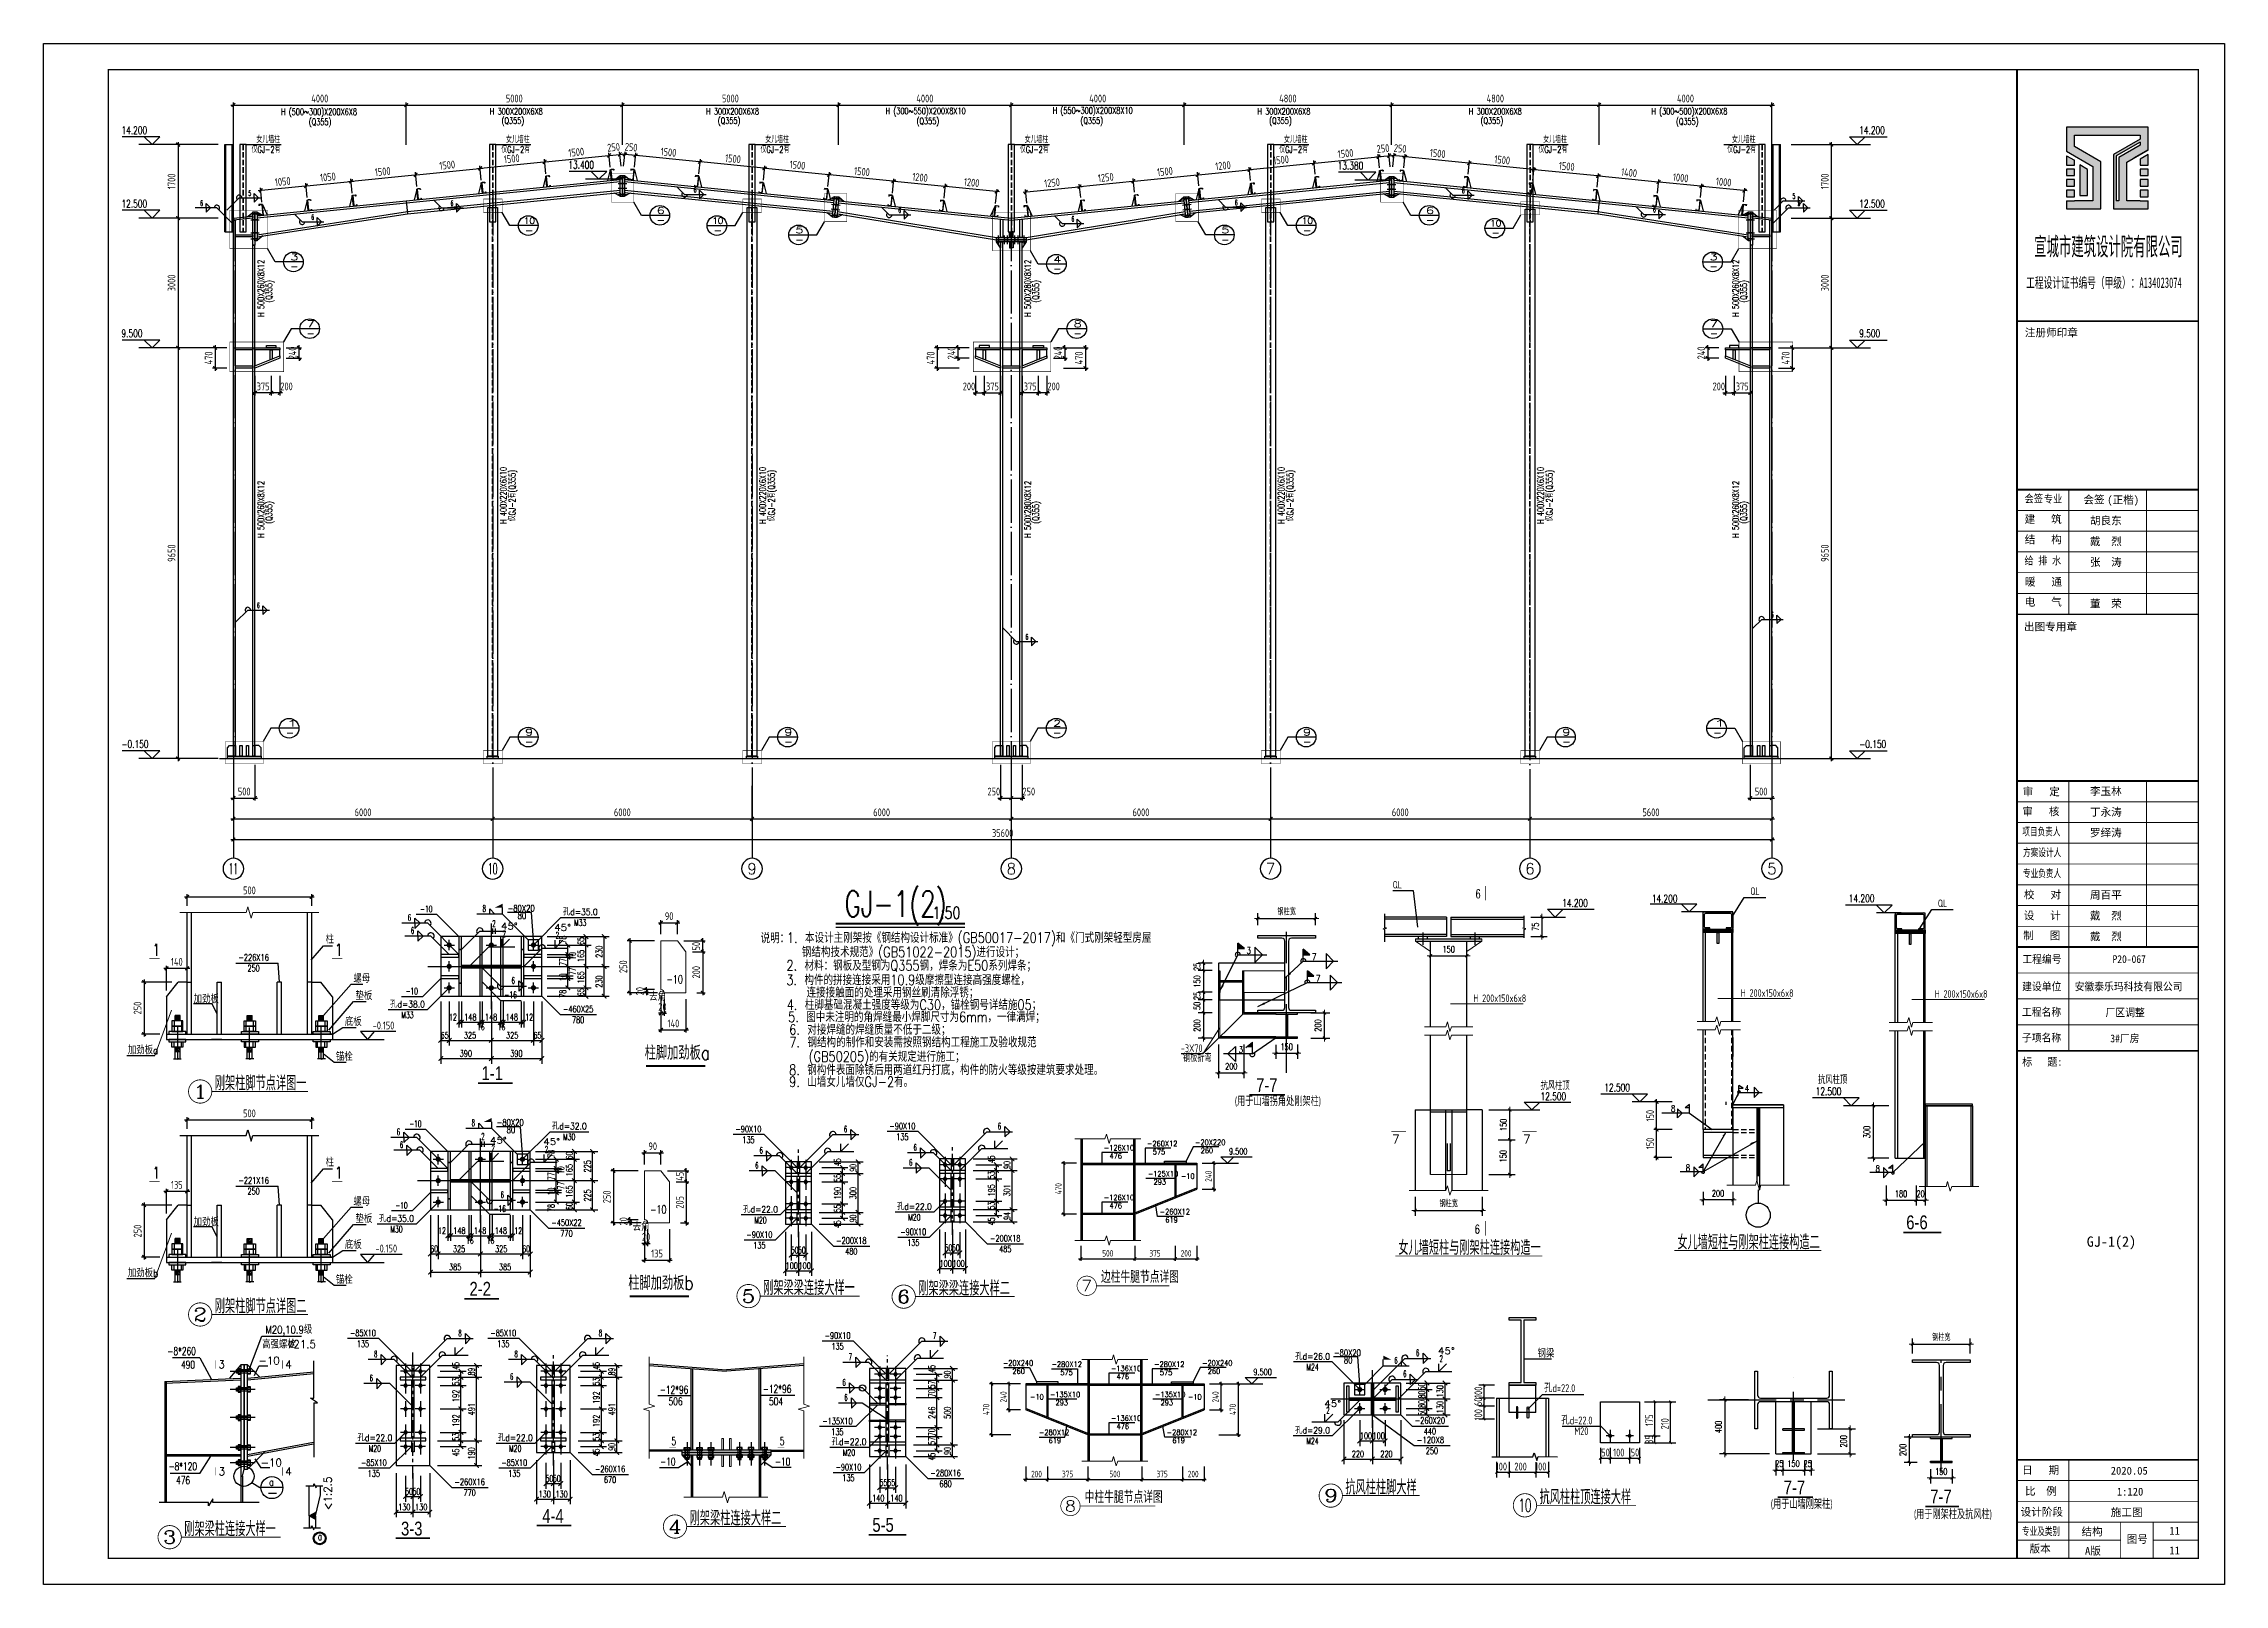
# Model space of a CAD drawing. Extents: x -1389621 to 57380, y -92505 to 283644.
# Drawn here: x -173839 to -72919, y -48060 to 23220 of the extents above; entities that cross this region are included whole.
import ezdxf
from ezdxf.enums import TextEntityAlignment as Align

# ---------------------------------------------------------------- set-up
doc = ezdxf.new("R2010")
doc.units = 0
doc.header["$LTSCALE"] = 100
doc.header["$MEASUREMENT"] = 0
for name, pattern in [('6', [8.75, 5, -1.25, 1.25, -1.25]), ('ACAD_ISO10W100', [18.5, 12, -3, 0.5, -3]), ('CENTER', [50.8, 31.75, -6.35, 6.35, -6.35]), ('DASH', [0.35, 0.25, -0.1]), ('DOTE', [2.42, 2, -0.2, 0.02, -0.2]), ('HIDDEN', [0.375, 0.25, -0.125]), ('SOLID', [0])]:
    doc.linetypes.add(name, pattern=pattern)
doc.layers.get('0').update_dxf_attribs({"linetype": 'CONTINUOUS'})
doc.layers.get('Defpoints').update_dxf_attribs({"linetype": 'CONTINUOUS'})
for name, color, linetype in [('01', 7, 'CONTINUOUS'), ('02', 1, 'CONTINUOUS'), ('03', 3, 'CONTINUOUS'), ('04', 2, 'HIDDEN'), ('05', 1, 'CENTER'), ('06', 9, 'CONTINUOUS'), ('07', 6, 'CONTINUOUS'), ('08', 3, 'CONTINUOUS'), ('10', 7, 'CONTINUOUS'), ('1000', 2, 'CONTINUOUS'), ('114', 2, 'CONTINUOUS'), ('12', 2, 'CONTINUOUS'), ('14', 2, 'CONTINUOUS'), ('20', 2, 'CONTINUOUS'), ('5图框', 7, 'CONTINUOUS'), ('AXIS', 3, 'CONTINUOUS'), ('AXIS_TEXT', 7, 'CONTINUOUS'), ('BORDER', 7, 'CONTINUOUS'), ('BZ_标准图框', 7, 'CONTINUOUS'), ('DIM', 3, 'CONTINUOUS'), ('DIM_ELEV', 3, 'CONTINUOUS'), ('DIM_IDEN', 3, 'CONTINUOUS'), ('DIM_SYMB', 3, 'CONTINUOUS'), ('DOTE', 1, 'DOTE'), ('J', 4, 'CONTINUOUS'), ('TC', 151, 'CONTINUOUS'), ('TDB_中实线', 7, 'CONTINUOUS'), ('TDB_文字', 3, 'CONTINUOUS'), ('TDB_细实线', 1, 'CONTINUOUS'), ('卫浴', 7, 'CONTINUOUS'), ('字体_编号', 4, 'CONTINUOUS'), ('尺寸标注', 253, 'CONTINUOUS'), ('构件号', 1, 'CONTINUOUS'), ('柱子', 3, 'CONTINUOUS'), ('标注', 4, 'CONTINUOUS'), ('焊缝标注', 253, 'CONTINUOUS'), ('短柱', 2, 'CONTINUOUS'), ('编号标注', 253, 'CONTINUOUS'), ('螺栓孔标注', 253, 'CONTINUOUS'), ('钢板标注', 253, 'CONTINUOUS')]:
    doc.layers.add(name, color=color, linetype=linetype)
doc.layers.add('PUB_TEXT', color=7, linetype='CONTINUOUS', lineweight=15)
doc.layers.add('THIN', color=7, linetype='CONTINUOUS', lineweight=0)
doc.styles.add('-宋体', font='SimSun.ttf')
doc.styles.add('7MMCN', font='simplex.shx', dxfattribs={"width": 0.7, "height": 1680, "bigfont": 'hztxt.shx'})
doc.styles.add('_HZTXT', font='txt.shx', dxfattribs={"width": 0.7, "bigfont": 'HZTXT.shx'})
doc.styles.add('_TCH_AXIS', font='COMPLEX', dxfattribs={"bigfont": 'GBCBIG'})
doc.styles.add('_TCH_DIM', font='SIMPLEX', dxfattribs={"bigfont": 'GBCBIG'})
doc.styles.add('_TCH_LABEL', font='COMPLEX', dxfattribs={"bigfont": 'GBCBIG'})
doc.styles.add('COMPLEX', font='COMPLEX')
doc.styles.add('DIM_FONT', font='SIMPLEX', dxfattribs={"width": 0.7, "bigfont": 'GBCBIG'})
doc.styles.add('ht', font='simhei.ttf', dxfattribs={"width": 0.8})
doc.styles.add('HZ', font='txt', dxfattribs={"width": 0.7, "height": 5, "bigfont": 'hztxt'})
doc.styles.add('HZ1', font='simplex.shx', dxfattribs={"width": 0.7, "height": 888, "bigfont": 'fjktxt.shx'})
doc.styles.add('hztxt', font='txt', dxfattribs={"width": 0.7, "height": 10, "bigfont": 'hztxt.shx'})
doc.styles.get("Standard").update_dxf_attribs({"font": 'txt', "height": 3, "bigfont": 'hztxt'})
doc.styles.add('TDB-HZDX', font='simplex.shx', dxfattribs={"width": 0.8, "bigfont": 'hzdx.shx'})
doc.styles.add('TDB_仿宋字', font='FSGB2312.ttf', dxfattribs={"width": 0.8})
doc.styles.add('TDB_文字', font='gbxwxt.shx', dxfattribs={"width": 0.8, "bigfont": 'hzdx.shx'})
doc.styles.add('TSSD_Dimension', font='tssdeng.shx', dxfattribs={"width": 0.7, "bigfont": 'hztxt.shx'})
doc.styles.add('TSSD_REIN', font='Tssdeng.shx', dxfattribs={"width": 0.7, "bigfont": 'hztxt.shx'})
doc.dimstyles.new('dimn', dxfattribs={"dimtxt": 300, "dimasz": 1, "dimexe": 250, "dimexo": 300, "dimgap": 150, "dimtad": 1, "dimdec": 0, "dimzin": 0, "dimdsep": 46, "dimtxsty": 'DIM_FONT', "dimblk": '_DIMX', "dimcen": 1, "dimclrt": 7, "dimadec": 1, "dimazin": 0, "dimtfac": 1, "dimtdec": 0, "dimtix": 1, "dimtmove": 2, "dimatfit": 3, "dimfxl": 0, "dimtolj": 1, "dimtzin": 0, "dimarcsym": 0})
doc.dimstyles.new('DIMN$0', dxfattribs={"dimtxt": 300, "dimasz": 1, "dimexe": 250, "dimexo": 300, "dimgap": 150, "dimtad": 1, "dimdec": 0, "dimdsep": 46, "dimtxsty": 'DIM_FONT', "dimblk": '_DIMX', "dimcen": 2.5, "dimclrt": 7, "dimadec": 0, "dimazin": 0, "dimtfac": 1, "dimtdec": 0, "dimtix": 1, "dimtmove": 2, "dimatfit": 3, "dimldrblk": '_DIMX', "dimfxl": 0, "dimtolj": 1, "dimtzin": 0, "dimarcsym": 0})
doc.dimstyles.new('TSSD_100_100', dxfattribs={"dimtxt": 300, "dimasz": 100, "dimexe": 100, "dimexo": 250, "dimgap": 100, "dimtad": 1, "dimdec": 0, "dimzin": 0, "dimdsep": 46, "dimtxsty": 'TSSD_Dimension', "dimblk": 'ARCHTICK', "dimblk1": 'ARCHTICK', "dimblk2": 'ARCHTICK', "dimcen": 0, "dimdle": 100, "dimclrt": 7, "dimadec": 0, "dimazin": 0, "dimtfac": 1, "dimtdec": 0, "dimtix": 1, "dimtmove": 2, "dimatfit": 3, "dimfxl": 0, "dimtolj": 1, "dimtzin": 0, "dimarcsym": 0})
pattern_1 = [(135, (8512037.03, 2103808.11), (29.48056027, 29.48056027), [])]
pattern_2 = [(135, (8512037.03, 2103883.155), (29.48056027, 29.48056027), [])]

msp = doc.modelspace()

# ---------------------------------------------------------------- texts
for s, height, style, width, p in [('H (500~300)X200X6X8', 300, 'HZ1', 0.7, (-162852.05, 19917.139, -117.363)), ('H 300X200X6X8', 300, 'HZ1', 0.7, (-153191.272, 19934.876, -117.363)), ('H 300X200X6X8', 300, 'HZ1', 0.7, (-143183.413, 19934.876, -117.363)), ('H (300~550)X200X8X10', 300, 'HZ1', 0.7, (-134873.521, 19955.191, -117.363)), ('H (550~300)X200X8X10', 300, 'HZ1', 0.7, (-127143.83, 19976.672, -117.363)), ('H 300X200X6X8', 300, 'HZ1', 0.7, (-117667.696, 19934.876, -117.363)), ('H 300X200X6X8', 300, 'HZ1', 0.7, (-107883.893, 19934.876, -117.363)), ('H (300~500)X200X6X8', 300, 'HZ1', 0.7, (-99435.668, 19940.561, -117.363)), ('(Q355)', 300, 'HZ1', 0.7, (-161565.026, 19452.731, -15.601)), ('(Q355)', 300, 'HZ1', 0.7, (-152645.339, 19505.333, -15.601)), ('(Q355)', 300, 'HZ1', 0.7, (-142637.48, 19505.333, -15.601)), ('(Q355)', 300, 'HZ1', 0.7, (-133440.477, 19488.684, -15.601)), ('(Q355)', 300, 'HZ1', 0.7, (-125854.29, 19507.268, -15.601)), ('(Q355)', 300, 'HZ1', 0.7, (-117121.763, 19505.333, -15.601)), ('(Q355)', 300, 'HZ1', 0.7, (-107337.96, 19505.333, -15.601)), ('(Q355)', 300, 'HZ1', 0.7, (-98297.829, 19470.272, -15.601)), ('仅GJ-2有', 300, 'HZ1', 0.7, (-164213.771, 18171.345, -15.601)), ('女儿墙柱', 300, 'HZ1', 0.7, (-163992.072, 18628.322, -15.601)), ('仅GJ-2有', 300, 'HZ1', 0.7, (-152661.627, 18171.345, -15.601)), ('女儿墙柱', 300, 'HZ1', 0.7, (-152439.928, 18628.322, -15.601)), ('仅GJ-2有', 300, 'HZ1', 0.7, (-140661.627, 18171.345, -15.601)), ('女儿墙柱', 300, 'HZ1', 0.7, (-140439.928, 18628.322, -15.601)), ('仅GJ-2有', 300, 'HZ1', 0.7, (-128661.425, 18171.345, -15.601)), ('女儿墙柱', 300, 'HZ1', 0.7, (-128439.726, 18628.322, -15.601)), ('仅GJ-2有', 300, 'HZ1', 0.7, (-116661.627, 18171.345, -15.601)), ('女儿墙柱', 300, 'HZ1', 0.7, (-116439.928, 18628.322, -15.601)), ('仅GJ-2有', 300, 'HZ1', 0.7, (-104661.627, 18171.345, -15.601)), ('女儿墙柱', 300, 'HZ1', 0.7, (-104439.928, 18628.322, -15.601)), ('仅GJ-2有', 300, 'HZ1', 0.7, (-95929.071, 18171.345, -15.601)), ('女儿墙柱', 300, 'HZ1', 0.7, (-95707.372, 18628.322, -15.601)), ('1:50', 540.297, 'hztxt', 0.8, (-132707.798, -17262.955, 237.719))]:
    msp.add_text(s, height=height, dxfattribs=dict(style=style, width=width)).set_placement(p)
at = {"style": 'HZ1', "width": 0.7}
for s, p in [('H 500X260X8X12', (-163632.541, 10577.279, -117.363)), ('(Q355)', (-163259.932, 11234.49, -15.601)), ('H 500X280X8X12', (-128148.424, 10577.279, -117.363)), ('(Q355)', (-127775.815, 11234.49, -15.601)), ('H 500X260X8X12', (-95386.281, 10577.279, -117.363)), ('(Q355)', (-95013.672, 11234.49, -15.601)), ('H 400X220X6X10', (-152416.412, 999.091, -117.363)), ('仅GJ-2有(Q355)', (-152006.211, 1120.952, -15.601)), ('H 400X220X6X10', (-140416.412, 999.091, -117.363)), ('仅GJ-2有(Q355)', (-140006.211, 1120.952, -15.601)), ('H 400X220X6X10', (-116416.412, 999.091, -117.363)), ('仅GJ-2有(Q355)', (-116006.211, 1120.952, -15.601)), ('H 400X220X6X10', (-104416.412, 999.091, -117.363)), ('仅GJ-2有(Q355)', (-104006.211, 1120.952, -15.601)), ('H 500X260X8X12', (-163632.541, 350.369, -117.363)), ('H 500X280X8X12', (-128148.424, 350.369, -117.363)), ('H 500X260X8X12', (-95386.281, 350.369, -117.363)), ('(Q355)', (-163259.932, 1007.58, -15.601)), ('(Q355)', (-127775.815, 1007.58, -15.601)), ('(Q355)', (-95013.672, 1007.58, -15.601))]:
    msp.add_text(s, height=300, rotation=90, dxfattribs=at).set_placement(p)
at = {"layer": '08', "width": 0.7}
for s, height, style, p in [('6', 404.581, 'HZ', (-107577.703, -16318.134)), ('(用于山墙拐角处刚架柱)', 400.08001, 'TSSD_REIN', (-118710.708, -25927.632)), ('6', 404.581, 'HZ', (-107616.069, -31828.579)), ('(用于山墙刚架柱)', 400.08, 'TSSD_REIN', (-93908.596, -44565.679)), ('(用于刚架柱及抗风柱)', 400.08001, 'TSSD_REIN', (-87283.934, -45037.399))]:
    msp.add_text(s, height=height, dxfattribs=dict(at, style=style)).set_placement(p)
at = {"layer": '08', "style": 'HZ'}
for p in [(-111430.858, -27666.273), (-105370.929, -27666.273)]:
    msp.add_text('7', height=404.581, dxfattribs=at).set_placement(p)
at = {"layer": '5图框', "style": 'hztxt', "width": 0.7}
msp.add_text('GJ-1(2)', height=1200.66, dxfattribs=at).set_placement((-136775.126, -17174.298, 237.719))
at = {"layer": 'BZ_标准图框', "style": 'ht'}
for s, height, p in [('1:120', 359.9856, (-77895.402, -43951.354)), ('11', 360, (-75466.461, -45760.553))]:
    msp.add_text(s, height=height, dxfattribs=at).set_placement(p)
at = {"layer": 'DIM', "style": '7MMCN', "width": 0.7}
for s, height, p in [('女儿墙短柱与刚架柱连接构造一', 672.16802, (-111144.771, -32820.422)), ('女儿墙短柱与刚架柱连接构造二', 672.16802, (-98231.418, -32568.565)), ('边柱牛腿节点详图', 560.6162, (-124908.268, -34114.288, -221.826)), ('中柱牛腿节点详图', 560.6162, (-125662.584, -44300.044, -221.826))]:
    msp.add_text(s, height=height, dxfattribs=at).set_placement(p)
at = {"layer": 'PUB_TEXT'}
for s, height, style, width, p in [('14.200', 356.8572, '_TCH_DIM', 0.705882, (-170235.448, 19034.028)), ('14.200', 356.8572, '_TCH_DIM', 0.705882, (-89818.46, 19034.028)), ('13.400', 356.8572, '_TCH_DIM', 0.705882, (-149555.065, 17434.031)), ('13.380', 356.8572, '_TCH_DIM', 0.705882, (-113955.088, 17394.028)), ('12.500', 356.8572, '_TCH_DIM', 0.705882, (-170235.448, 15634.029)), ('6', 297.983, '_TCH_LABEL', 1.5, (-145470.894, 15351.577, 198.099)), ('6', 297.983, '_TCH_LABEL', 1.5, (-109869.544, 15351.577, 198.099)), ('12.500', 356.8572, '_TCH_DIM', 0.705882, (-89818.46, 15634.029)), ('-', 297.983, '_TCH_LABEL', 1.166667, (-151560.519, 14438.308, 198.099)), ('-', 297.983, '_TCH_LABEL', 1.166667, (-145470.894, 14912.166, 198.099)), ('-', 297.983, '_TCH_LABEL', 1.166667, (-142831.577, 14438.308, 198.099)), ('5', 297.983, '_TCH_LABEL', 1.5, (-139054.248, 14445.662, 198.099)), ('-', 297.983, '_TCH_LABEL', 1.166667, (-139054.248, 14006.25, 198.099)), ('5', 297.983, '_TCH_LABEL', 1.5, (-119345.945, 14445.662, 198.099)), ('-', 297.983, '_TCH_LABEL', 1.166667, (-119345.945, 14006.25, 198.099)), ('-', 297.983, '_TCH_LABEL', 1.166667, (-115560.519, 14438.308, 198.099)), ('-', 297.983, '_TCH_LABEL', 1.166667, (-109869.544, 14912.166, 198.099)), ('-', 297.983, '_TCH_LABEL', 1.166667, (-106831.577, 14319.512, 198.099)), ('3', 297.983, '_TCH_LABEL', 1.5, (-162426.77, 13198.795, 198.099)), ('4', 297.983, '_TCH_LABEL', 1.5, (-127117.847, 13092.7, 198.099)), ('3', 297.983, '_TCH_LABEL', 1.5, (-96748.069, 13198.795, 198.099)), ('-', 297.983, '_TCH_LABEL', 1.166667, (-162426.77, 12759.384, 198.099)), ('-', 297.983, '_TCH_LABEL', 1.166667, (-127117.847, 12653.288, 198.099)), ('-', 297.983, '_TCH_LABEL', 1.166667, (-96748.069, 12759.384, 198.099)), ('7', 297.983, '_TCH_LABEL', 1.5, (-161674.885, 10107.054, 198.099)), ('8', 297.983, '_TCH_LABEL', 1.5, (-126175.941, 10107.054, 198.099)), ('9.500', 356.8572, '_TCH_DIM', 0.705882, (-170235.448, 9634.028)), ('-', 297.983, '_TCH_LABEL', 1.166667, (-161674.885, 9667.642, 198.099)), ('-', 297.983, '_TCH_LABEL', 1.166667, (-126175.941, 9667.642, 198.099)), ('9.500', 356.8572, '_TCH_DIM', 0.705882, (-89818.46, 9634.028)), ('-0.150', 356.8572, '_TCH_DIM', 0.705882, (-170235.448, -9365.971)), ('-', 297.983, '_TCH_LABEL', 1.166667, (-162626.628, -8814.599, 198.099)), ('1', 297.983, '_TCH_LABEL', 2.333333, (-162626.628, -8375.188, 198.099)), ('9', 297.983, '_TCH_LABEL', 1.5, (-151560.519, -8786.58, 198.099)), ('9', 297.983, '_TCH_LABEL', 1.5, (-139560.519, -8786.58, 198.099)), ('2', 297.983, '_TCH_LABEL', 1.5, (-127126.628, -8375.188, 198.099)), ('-', 297.983, '_TCH_LABEL', 1.166667, (-127126.628, -8814.599, 198.099)), ('9', 297.983, '_TCH_LABEL', 1.5, (-115560.519, -8786.58, 198.099)), ('9', 297.983, '_TCH_LABEL', 1.5, (-103560.519, -8786.581, 198.099)), ('-0.150', 356.8572, '_TCH_DIM', 0.705882, (-89818.46, -9365.971)), ('-', 297.983, '_TCH_LABEL', 1.166667, (-151560.519, -9225.992, 198.099)), ('-', 297.983, '_TCH_LABEL', 1.166667, (-139560.519, -9225.992, 198.099)), ('-', 297.983, '_TCH_LABEL', 1.166667, (-115560.519, -9225.992, 198.099)), ('-', 297.983, '_TCH_LABEL', 1.166667, (-103560.519, -9225.992, 198.099)), ('14.200', 357.0536, '_TCH_DIM', 0.705882, (-103562.77, -16718.835)), ('14.200', 357.0536, '_TCH_DIM', 0.705882, (-99416.6, -16510.77)), ('14.200', 357.0536, '_TCH_DIM', 0.705882, (-90302.623, -16504.914)), ('抗风柱顶', 357.0536, '_HZTXT', 0.7, (-104566.055, -25179.74)), ('12.500', 357.0536, '_TCH_DIM', 0.705882, (-101615.547, -25253.512)), ('12.500', 357.0536, '_TCH_DIM', 0.705882, (-91831.896, -25428.675)), ('抗风柱顶', 357.0536, '_HZTXT', 0.7, (-91724.847, -24902.806)), ('12.500', 357.0536, '_TCH_DIM', 0.705882, (-104566.055, -25664.772)), ('9.500', 297.3691, '_TCH_DIM', 0.705882, (-118982.984, -28174.27)), ('9.500', 297.3691, '_TCH_DIM', 0.705882, (-117854.351, -38383.62))]:
    msp.add_text(s, height=height, dxfattribs=dict(at, style=style, width=width)).set_placement(p)
at = {"layer": 'PUB_TEXT', "style": '_TCH_LABEL'}
for p in [(-151611.585, 14877.719, 198.099), (-142894.028, 14877.719, 198.099), (-115611.585, 14877.719, 198.099), (-106894.028, 14758.924, 198.099)]:
    msp.add_text('10', height=297.9828, dxfattribs=at).set_placement(p)
for s, width, p in [('7', 1.5, (-96736.403, 10107.053, 198.099)), ('-', 1.166667, (-96736.403, 9667.642, 198.099)), ('-', 1.166667, (-96568.02, -8814.6, 198.099)), ('1', 2.333333, (-96568.02, -8375.188, 198.099))]:
    msp.add_text(s, height=297.983, rotation=359.99999887, dxfattribs=dict(at, width=width)).set_placement(p)
at = {"layer": 'PUB_TEXT', "color": 7, "style": '_HZTXT', "width": 0.8}
for s, height, p in [('说明：', 480.264, (-140661.629, -18399.483)), ('1. 本设计主刚架按《钢结构设计标准》(GB50017-2017)和《门式刚架轻型房屋', 480.26401, (-139442.159, -18381.473)), ('2. 材料：钢板及型钢为Q355钢，焊条为E50系列焊条；', 480.26401, (-139462.97, -19666.763)), ('钢结构技术规范》(GB51022-2015)进行设计；', 480.26401, (-138749.933, -19044.546)), ('3. 构件的拼接连接采用10.9级摩擦型连接高强度螺栓，', 480.26401, (-139466.572, -20334.103)), ('4. 柱脚基础混凝土强度等级为C30，锚栓钢号详结施05；', 480.26401, (-139449.763, -21485.165)), ('  连接接触面的处理采用钢丝刷清除浮锈；', 480.26401, (-139217.636, -20916.34)), ('5. 图中未注明的角焊缝最小焊脚尺寸为6mm，一律满焊；', 480.26401, (-139383.567, -22049.661)), ('6. 对接焊缝的焊缝质量不低于二级；', 480.26401, (-139333.432, -22635.83)), ('7. 钢结构的制作和安装需按照钢结构工程施工及验收规范', 480.26401, (-139327.029, -23218.111)), ('8. 钢构件表面除锈后用两道红丹打底，构件的防火等级按建筑要求处理。', 480.26401, (-139335.834, -24495.899)), ('  (GB50205)的有关规定进行施工；', 480.26401, (-139122.116, -23882.92)), ('9. 山墙女儿墙仅GJ-2有。', 480.26401, (-139335.834, -25048.289))]:
    msp.add_text(s, height=height, dxfattribs=at).set_placement(p)
at = {"layer": 'PUB_TEXT', "linetype": 'SOLID', "style": '-宋体'}
msp.add_text('GJ-1(2)', height=480, dxfattribs=at).set_placement((-79287.778, -32442.362))
at = {"layer": 'PUB_TEXT', "color": 4, "linetype": 'DOTE', "style": '_TCH_LABEL', "width": 1.5}
for s, p, p2 in [('7', (-125818.386, -34501.522, -221.826), (-125310.972, -34501.522, -221.826)), ('8', (-126572.702, -44687.279, -221.826), (-126065.288, -44687.279, -221.826))]:
    msp.add_text(s, height=507.414, dxfattribs=at).set_placement(p, p2, align=Align.FIT)
at = {"layer": 'TDB_中实线'}
for s, style, width, p in [('QL', 'TDB_文字', 0.8, (-111407.407, -15866.71)), ('QL', 'TDB_文字', 0.8, (-94857.272, -16163.986)), ('QL', 'TDB_文字', 0.8, (-86178.217, -16724.939)), ('H 200x150x6x8', 'TSSD_REIN', 0.7, (-107675.381, -21118.557)), ('H 200x150x6x8', 'TSSD_REIN', 0.7, (-95303.23, -20878.82)), ('H 200x150x6x8', 'TSSD_REIN', 0.7, (-86327.287, -20921.051)), ('-3X70', 'TSSD_REIN', 0.7, (-121207.867, -23430.627)), ('钢板折弯', 'TSSD_REIN', 0.7, (-121109.141, -23886.868))]:
    msp.add_text(s, height=350.0525, dxfattribs=dict(at, style=style, width=width)).set_placement(p)
at = {"layer": 'TDB_文字', "style": 'TDB-HZDX', "width": 0.8}
for s, p in [('3', (-118175.242, -18888.719)), ('7', (-115146.608, -19179.21)), ('7', (-114960.553, -20171.741)), ('3', (-118532.413, -23471.78)), ('4', (-95117.56, -25264.231)), ('8', (-98531.9, -26200.565)), ('8', (-97844.55, -28942.384)), ('8', (-89065.097, -28978.635))]:
    msp.add_text(s, height=300.045, dxfattribs=at).set_placement(p)
at = {"layer": 'TDB_细实线', "style": 'TDB_仿宋字', "width": 0.8}
for s, p in [('7-7', (-117726.678, -25283.912)), ('6-6', (-87640.76, -31632.358)), ('7-7', (-93313.232, -43900.176)), ('7-7', (-86529.576, -44317.515))]:
    msp.add_text(s, height=640.128, dxfattribs=at).set_placement(p)
at = {"layer": '焊缝标注'}
for s, width, p, p2 in [('5', 0.91, (-164360.742, 16177.868), (-164238.242, 16177.868)), ('6', 0.980005, (-143751.325, 16330.913), (-143628.824, 16330.913)), ('6', 0.97998, (-108201.584, 16295.952), (-108079.086, 16295.952)), ('5', 0.909982, (-92902.219, 16036.504), (-92779.721, 16036.504)), ('6', 0.98, (-166589.416, 15710.601), (-166466.916, 15710.601)), ('6', 0.979999, (-161446.599, 15065.935), (-161324.099, 15065.935)), ('6', 0.979999, (-154999.426, 15710.656), (-154876.926, 15710.656)), ('6', 0.980005, (-134281.537, 15383.935), (-134159.036, 15383.935)), ('6', 0.980005, (-126271.561, 14983.434), (-126149.06, 14983.434)), ('6', 0.980005, (-118708.838, 15739.711), (-118586.337, 15739.711)), ('6', 0.97998, (-99356.54, 15411.419), (-99234.043, 15411.419)), ('5', 0.909982, (-92662.68, 15709.386), (-92540.183, 15709.386)), ('6', 0.98, (-163960.742, -2893.943), (-163838.242, -2893.943)), ('6', 0.97998, (-93902.219, -3324.687), (-93779.721, -3324.687)), ('6', 0.980005, (-128396.645, -4345.332), (-128274.144, -4345.332))]:
    msp.add_text(s, height=250, dxfattribs=dict(at, width=width)).set_placement(p, p2, align=Align.FIT)
at = {"layer": '钢板标注', "width": 0.85}
for s, p in [('-126X10', (-124775.431, -27983.612)), ('476', (-124512.931, -28361.795)), ('-260X12', (-122774.718, -27791.896)), ('575', (-122512.218, -28170.079)), ('-20X220', (-120555.398, -27735.546)), ('260', (-120292.898, -28113.728)), ('-125X10', (-122736.497, -29189.978)), ('-10', (-121211.355, -29302.682)), ('-126X10', (-124775.431, -30285.515)), ('293', (-122473.997, -29568.161)), ('476', (-124512.931, -30663.698)), ('-260X12', (-122192.276, -30944.07)), ('619', (-121929.776, -31322.253)), ('-20X240', (-129446.459, -37944.896)), ('260', (-129006.074, -38323.078)), ('-280X12', (-127194.447, -38001.246)), ('575', (-126786.754, -38379.429)), ('-136X10', (-124446.798, -38192.962)), ('476', (-124184.298, -38571.145)), ('-280X12', (-122446.085, -38001.246)), ('575', (-122183.585, -38379.429)), ('-20X240', (-120226.765, -37944.896)), ('260', (-119964.265, -38323.078)), ('-10', (-128190.485, -39512.032)), ('-135X10', (-127271.998, -39399.328)), ('-135X10', (-122407.864, -39399.328)), ('-10', (-120882.721, -39512.032)), ('293', (-127009.498, -39777.511)), ('-136X10', (-124446.798, -40494.865)), ('293', (-122145.364, -39777.511)), ('-280X12', (-127776.889, -41153.42)), ('619', (-127328.331, -41531.603)), ('476', (-124184.298, -40873.048)), ('-280X12', (-121863.643, -41153.42)), ('619', (-121601.143, -41531.603))]:
    msp.add_text(s, height=250, dxfattribs=at).set_placement(p)

# ---------------------------------------------------------------- blocks, each defined once
blk = doc.blocks.new('_ArchTick')
at = {"color": 0, "linetype": 'ByBlock'}
blk.add_lwpolyline([(-0.71, -0.71, 0.5, 0.5, 0), (0.71, 0.71, 0.5, 0.5, 0)], format="xyseb", dxfattribs=at)
blk = doc.blocks.new('*D3')
at = {"layer": 'Defpoints', "color": 0, "ltscale": 100}
for p in [(-165457, 15148), (-167617, 9148), (-165457, 9148)]:
    blk.add_point(p, dxfattribs=at)
at = {"layer": 'DIM', "color": 0, "lineweight": -2, "ltscale": 100}
for p, q in [((-165757, 15148), (-167737, 15148)), ((-167617, 15268), (-167617, 9028)), ((-165757, 9148), (-167737, 9148))]:
    blk.add_line(p, q, dxfattribs=at)
at = {"layer": 'DIM', "color": 0, "lineweight": -2, "ltscale": 100, "xscale": 120, "yscale": 120, "zscale": 120}
for p, rotation in [((-167617, 15148), 90), ((-167617, 9148), 270)]:
    blk.add_blockref('_ArchTick', p, dxfattribs=dict(at, rotation=rotation))
at = {"layer": 'DIM', "color": 7, "ltscale": 100, "insert": (-167917, 12148), "char_height": 360, "attachment_point": 5, "rotation": 90, "style": 'TSSD_Dimension'}
blk.add_mtext('\\A1;3000', dxfattribs=at)
blk = doc.blocks.new('*D4')
at = {"layer": 'Defpoints', "color": 0, "ltscale": 100}
for p in [(-165457, 9148), (-167617, -9852), (-165457, -9852)]:
    blk.add_point(p, dxfattribs=at)
at = {"layer": 'DIM', "color": 0, "lineweight": -2, "ltscale": 100}
for p, q in [((-165757, 9148), (-167737, 9148)), ((-167617, 9268), (-167617, -9972)), ((-165757, -9852), (-167737, -9852))]:
    blk.add_line(p, q, dxfattribs=at)
at = {"layer": 'DIM', "color": 0, "lineweight": -2, "ltscale": 100, "xscale": 120, "yscale": 120, "zscale": 120}
for p, rotation in [((-167617, 9148), 90), ((-167617, -9852), 270)]:
    blk.add_blockref('_ArchTick', p, dxfattribs=dict(at, rotation=rotation))
at = {"layer": 'DIM', "color": 7, "ltscale": 100, "insert": (-167917, -352), "char_height": 360, "attachment_point": 5, "rotation": 90, "style": 'TSSD_Dimension'}
blk.add_mtext('\\A1;9650', dxfattribs=at)
blk = doc.blocks.new('_AXISO')
blk.add_circle((0, 0), 0.5)
at = {"layer": 'AXIS_TEXT', "style": 'COMPLEX', "width": 1.041667}
blk.add_attdef('A', text='', height=0.56, dxfattribs=at).set_placement((-0.25, -0.28), (0.25, -0.28), align=Align.FIT)
blk = doc.blocks.new('*D7')
at = {"layer": 'Defpoints', "color": 0, "ltscale": 100}
for p in [(-165057, -11772), (-93857, -11772), (-93857, -13603)]:
    blk.add_point(p, dxfattribs=at)
at = {"layer": 'DIM', "color": 0, "lineweight": -2, "ltscale": 100}
for p, q in [((-165057, -12072), (-165057, -13723)), ((-93857, -12072), (-93857, -13723)), ((-165177, -13603), (-93737, -13603))]:
    blk.add_line(p, q, dxfattribs=at)
at = {"layer": 'DIM', "color": 0, "lineweight": -2, "ltscale": 100, "xscale": 120, "yscale": 120, "zscale": 120, "rotation": 180}
blk.add_blockref('_ArchTick', (-165057, -13603), dxfattribs=at)
at = {"layer": 'DIM', "color": 0, "lineweight": -2, "ltscale": 100, "xscale": 120, "yscale": 120, "zscale": 120}
blk.add_blockref('_ArchTick', (-93857, -13603), dxfattribs=at)
at = {"layer": 'DIM', "color": 7, "ltscale": 100, "insert": (-129457, -13303), "char_height": 360, "attachment_point": 5, "style": 'TSSD_Dimension'}
blk.add_mtext('\\A1;35600', dxfattribs=at)
blk = doc.blocks.new('*D8')
at = {"layer": 'Defpoints', "color": 0, "ltscale": 100}
for p in [(-129057, -10812), (-117057, -10812), (-117057, -12643)]:
    blk.add_point(p, dxfattribs=at)
at = {"layer": 'DIM', "color": 0, "lineweight": -2, "ltscale": 100}
for p, q in [((-129057, -11112), (-129057, -12763)), ((-117057, -11112), (-117057, -12763)), ((-129177, -12643), (-116937, -12643))]:
    blk.add_line(p, q, dxfattribs=at)
at = {"layer": 'DIM', "color": 0, "lineweight": -2, "ltscale": 100, "xscale": 120, "yscale": 120, "zscale": 120, "rotation": 180}
blk.add_blockref('_ArchTick', (-129057, -12643), dxfattribs=at)
at = {"layer": 'DIM', "color": 0, "lineweight": -2, "ltscale": 100, "xscale": 120, "yscale": 120, "zscale": 120}
blk.add_blockref('_ArchTick', (-117057, -12643), dxfattribs=at)
at = {"layer": 'DIM', "color": 7, "ltscale": 100, "insert": (-123057, -12343), "char_height": 360, "attachment_point": 5, "style": 'TSSD_Dimension'}
blk.add_mtext('\\A1;6000', dxfattribs=at)
blk = doc.blocks.new('*D9')
at = {"layer": 'Defpoints', "color": 0, "ltscale": 100}
for p in [(-165057, -10812), (-153057, -10812), (-153057, -12643)]:
    blk.add_point(p, dxfattribs=at)
at = {"layer": 'DIM', "color": 0, "lineweight": -2, "ltscale": 100}
for p, q in [((-165057, -11112), (-165057, -12763)), ((-153057, -11112), (-153057, -12763)), ((-165177, -12643), (-152937, -12643))]:
    blk.add_line(p, q, dxfattribs=at)
at = {"layer": 'DIM', "color": 0, "lineweight": -2, "ltscale": 100, "xscale": 120, "yscale": 120, "zscale": 120, "rotation": 180}
blk.add_blockref('_ArchTick', (-165057, -12643), dxfattribs=at)
at = {"layer": 'DIM', "color": 0, "lineweight": -2, "ltscale": 100, "xscale": 120, "yscale": 120, "zscale": 120}
blk.add_blockref('_ArchTick', (-153057, -12643), dxfattribs=at)
at = {"layer": 'DIM', "color": 7, "ltscale": 100, "insert": (-159057, -12343), "char_height": 360, "attachment_point": 5, "style": 'TSSD_Dimension'}
blk.add_mtext('\\A1;6000', dxfattribs=at)
blk = doc.blocks.new('*D10')
at = {"layer": 'Defpoints', "color": 0, "ltscale": 100}
for p in [(-153057, -10812), (-141057, -10812), (-141057, -12643)]:
    blk.add_point(p, dxfattribs=at)
at = {"layer": 'DIM', "color": 0, "lineweight": -2, "ltscale": 100}
for p, q in [((-153057, -11112), (-153057, -12763)), ((-141057, -11112), (-141057, -12763)), ((-153177, -12643), (-140937, -12643))]:
    blk.add_line(p, q, dxfattribs=at)
at = {"layer": 'DIM', "color": 0, "lineweight": -2, "ltscale": 100, "xscale": 120, "yscale": 120, "zscale": 120, "rotation": 180}
blk.add_blockref('_ArchTick', (-153057, -12643), dxfattribs=at)
at = {"layer": 'DIM', "color": 0, "lineweight": -2, "ltscale": 100, "xscale": 120, "yscale": 120, "zscale": 120}
blk.add_blockref('_ArchTick', (-141057, -12643), dxfattribs=at)
at = {"layer": 'DIM', "color": 7, "ltscale": 100, "insert": (-147057, -12343), "char_height": 360, "attachment_point": 5, "style": 'TSSD_Dimension'}
blk.add_mtext('\\A1;6000', dxfattribs=at)
blk = doc.blocks.new('*D11')
at = {"layer": 'Defpoints', "color": 0, "ltscale": 100}
for p in [(-141057, -10812), (-129057, -10812), (-129057, -12643)]:
    blk.add_point(p, dxfattribs=at)
at = {"layer": 'DIM', "color": 0, "lineweight": -2, "ltscale": 100}
for p, q in [((-141057, -11112), (-141057, -12763)), ((-129057, -11112), (-129057, -12763)), ((-141177, -12643), (-128937, -12643))]:
    blk.add_line(p, q, dxfattribs=at)
at = {"layer": 'DIM', "color": 0, "lineweight": -2, "ltscale": 100, "xscale": 120, "yscale": 120, "zscale": 120, "rotation": 180}
blk.add_blockref('_ArchTick', (-141057, -12643), dxfattribs=at)
at = {"layer": 'DIM', "color": 0, "lineweight": -2, "ltscale": 100, "xscale": 120, "yscale": 120, "zscale": 120}
blk.add_blockref('_ArchTick', (-129057, -12643), dxfattribs=at)
at = {"layer": 'DIM', "color": 7, "ltscale": 100, "insert": (-135057, -12343), "char_height": 360, "attachment_point": 5, "style": 'TSSD_Dimension'}
blk.add_mtext('\\A1;6000', dxfattribs=at)
blk = doc.blocks.new('*D12')
at = {"layer": 'Defpoints', "color": 0, "ltscale": 100}
for p in [(-117057, -10812), (-105057, -10812), (-105057, -12643)]:
    blk.add_point(p, dxfattribs=at)
at = {"layer": 'DIM', "color": 0, "lineweight": -2, "ltscale": 100}
for p, q in [((-117057, -11112), (-117057, -12763)), ((-105057, -11112), (-105057, -12763)), ((-117177, -12643), (-104937, -12643))]:
    blk.add_line(p, q, dxfattribs=at)
at = {"layer": 'DIM', "color": 0, "lineweight": -2, "ltscale": 100, "xscale": 120, "yscale": 120, "zscale": 120, "rotation": 180}
blk.add_blockref('_ArchTick', (-117057, -12643), dxfattribs=at)
at = {"layer": 'DIM', "color": 0, "lineweight": -2, "ltscale": 100, "xscale": 120, "yscale": 120, "zscale": 120}
blk.add_blockref('_ArchTick', (-105057, -12643), dxfattribs=at)
at = {"layer": 'DIM', "color": 7, "ltscale": 100, "insert": (-111057, -12343), "char_height": 360, "attachment_point": 5, "style": 'TSSD_Dimension'}
blk.add_mtext('\\A1;6000', dxfattribs=at)
blk = doc.blocks.new('*D13')
at = {"layer": 'Defpoints', "color": 0, "ltscale": 100}
for p in [(-105057, -10812), (-93857, -10812), (-93857, -12643)]:
    blk.add_point(p, dxfattribs=at)
at = {"layer": 'DIM', "color": 0, "lineweight": -2, "ltscale": 100}
for p, q in [((-105057, -11112), (-105057, -12763)), ((-93857, -11112), (-93857, -12763)), ((-105177, -12643), (-93737, -12643))]:
    blk.add_line(p, q, dxfattribs=at)
at = {"layer": 'DIM', "color": 0, "lineweight": -2, "ltscale": 100, "xscale": 120, "yscale": 120, "zscale": 120, "rotation": 180}
blk.add_blockref('_ArchTick', (-105057, -12643), dxfattribs=at)
at = {"layer": 'DIM', "color": 0, "lineweight": -2, "ltscale": 100, "xscale": 120, "yscale": 120, "zscale": 120}
blk.add_blockref('_ArchTick', (-93857, -12643), dxfattribs=at)
at = {"layer": 'DIM', "color": 7, "ltscale": 100, "insert": (-99457, -12343), "char_height": 360, "attachment_point": 5, "style": 'TSSD_Dimension'}
blk.add_mtext('\\A1;5600', dxfattribs=at)
blk = doc.blocks.new('*D14')
at = {"layer": 'Defpoints', "color": 0, "ltscale": 100}
for p in [(-165057, -9852), (-164057, -9852), (-164057, -11683)]:
    blk.add_point(p, dxfattribs=at)
at = {"layer": 'DIM', "color": 0, "lineweight": -2, "ltscale": 100}
for p, q in [((-165057, -10152), (-165057, -11803)), ((-164057, -10152), (-164057, -11803)), ((-165177, -11683), (-163937, -11683))]:
    blk.add_line(p, q, dxfattribs=at)
at = {"layer": 'DIM', "color": 0, "lineweight": -2, "ltscale": 100, "xscale": 120, "yscale": 120, "zscale": 120, "rotation": 180}
blk.add_blockref('_ArchTick', (-165057, -11683), dxfattribs=at)
at = {"layer": 'DIM', "color": 0, "lineweight": -2, "ltscale": 100, "xscale": 120, "yscale": 120, "zscale": 120}
blk.add_blockref('_ArchTick', (-164057, -11683), dxfattribs=at)
at = {"layer": 'DIM', "color": 7, "ltscale": 100, "insert": (-164557, -11383), "char_height": 360, "attachment_point": 5, "style": 'TSSD_Dimension'}
blk.add_mtext('\\A1;500', dxfattribs=at)
blk = doc.blocks.new('*D15')
at = {"layer": 'Defpoints', "color": 0, "ltscale": 100}
for p in [(-94857, -9852), (-93857, -9852), (-93857, -11683)]:
    blk.add_point(p, dxfattribs=at)
at = {"layer": 'DIM', "color": 0, "lineweight": -2, "ltscale": 100}
for p, q in [((-94857, -10152), (-94857, -11803)), ((-93857, -10152), (-93857, -11803)), ((-94977, -11683), (-93737, -11683))]:
    blk.add_line(p, q, dxfattribs=at)
at = {"layer": 'DIM', "color": 0, "lineweight": -2, "ltscale": 100, "xscale": 120, "yscale": 120, "zscale": 120, "rotation": 180}
blk.add_blockref('_ArchTick', (-94857, -11683), dxfattribs=at)
at = {"layer": 'DIM', "color": 0, "lineweight": -2, "ltscale": 100, "xscale": 120, "yscale": 120, "zscale": 120}
blk.add_blockref('_ArchTick', (-93857, -11683), dxfattribs=at)
at = {"layer": 'DIM', "color": 7, "ltscale": 100, "insert": (-94357, -11383), "char_height": 360, "attachment_point": 5, "style": 'TSSD_Dimension'}
blk.add_mtext('\\A1;500', dxfattribs=at)
blk = doc.blocks.new('*D16')
at = {"layer": 'Defpoints', "color": 0, "ltscale": 100}
for p in [(-129057, -9852), (-128557, -9852), (-128557, -11683)]:
    blk.add_point(p, dxfattribs=at)
at = {"layer": 'DIM', "color": 0, "lineweight": -2, "ltscale": 100}
for p, q in [((-129057, -10152), (-129057, -11803)), ((-128557, -10152), (-128557, -11803)), ((-129177, -11683), (-128437, -11683))]:
    blk.add_line(p, q, dxfattribs=at)
at = {"layer": 'DIM', "color": 0, "lineweight": -2, "ltscale": 100, "xscale": 120, "yscale": 120, "zscale": 120, "rotation": 180}
blk.add_blockref('_ArchTick', (-129057, -11683), dxfattribs=at)
at = {"layer": 'DIM', "color": 0, "lineweight": -2, "ltscale": 100, "xscale": 120, "yscale": 120, "zscale": 120}
blk.add_blockref('_ArchTick', (-128557, -11683), dxfattribs=at)
at = {"layer": 'DIM', "color": 7, "ltscale": 100, "insert": (-128247, -11383), "char_height": 360, "attachment_point": 5, "style": 'TSSD_Dimension'}
blk.add_mtext('\\A1;250', dxfattribs=at)
blk = doc.blocks.new('*D17')
at = {"layer": 'Defpoints', "color": 0, "ltscale": 100}
for p in [(-129557, -9852), (-129057, -9852), (-129057, -11683)]:
    blk.add_point(p, dxfattribs=at)
at = {"layer": 'DIM', "color": 0, "lineweight": -2, "ltscale": 100}
for p, q in [((-129557, -10152), (-129557, -11803)), ((-129057, -10152), (-129057, -11803)), ((-129677, -11683), (-128937, -11683))]:
    blk.add_line(p, q, dxfattribs=at)
at = {"layer": 'DIM', "color": 0, "lineweight": -2, "ltscale": 100, "xscale": 120, "yscale": 120, "zscale": 120, "rotation": 180}
blk.add_blockref('_ArchTick', (-129557, -11683), dxfattribs=at)
at = {"layer": 'DIM', "color": 0, "lineweight": -2, "ltscale": 100, "xscale": 120, "yscale": 120, "zscale": 120}
blk.add_blockref('_ArchTick', (-129057, -11683), dxfattribs=at)
at = {"layer": 'DIM', "color": 7, "ltscale": 100, "insert": (-129866, -11383), "char_height": 360, "attachment_point": 5, "style": 'TSSD_Dimension'}
blk.add_mtext('\\A1;250', dxfattribs=at)
blk = doc.blocks.new('*D18')
at = {"layer": 'Defpoints', "color": 0, "ltscale": 100}
for p in [(-157057, 20380), (-165057, 18236), (-157057, 18236)]:
    blk.add_point(p, dxfattribs=at)
at = {"layer": 'DIM', "color": 0, "lineweight": -2, "ltscale": 100}
for p, q in [((-165177, 20380), (-156937, 20380)), ((-165057, 18536), (-165057, 20500)), ((-157057, 18536), (-157057, 20500))]:
    blk.add_line(p, q, dxfattribs=at)
at = {"layer": 'DIM', "color": 0, "lineweight": -2, "ltscale": 100, "xscale": 120, "yscale": 120, "zscale": 120, "rotation": 180}
blk.add_blockref('_ArchTick', (-165057, 20380), dxfattribs=at)
at = {"layer": 'DIM', "color": 0, "lineweight": -2, "ltscale": 100, "xscale": 120, "yscale": 120, "zscale": 120}
blk.add_blockref('_ArchTick', (-157057, 20380), dxfattribs=at)
at = {"layer": 'DIM', "color": 7, "ltscale": 100, "insert": (-161057, 20680), "char_height": 360, "attachment_point": 5, "style": 'TSSD_Dimension'}
blk.add_mtext('\\A1;4000', dxfattribs=at)
blk = doc.blocks.new('*D19')
at = {"layer": 'Defpoints', "color": 0, "ltscale": 100}
for p in [(-147057, 20380), (-157057, 18236), (-147057, 18236)]:
    blk.add_point(p, dxfattribs=at)
at = {"layer": 'DIM', "color": 0, "lineweight": -2, "ltscale": 100}
for p, q in [((-157177, 20380), (-146937, 20380)), ((-157057, 18536), (-157057, 20500)), ((-147057, 18536), (-147057, 20500))]:
    blk.add_line(p, q, dxfattribs=at)
at = {"layer": 'DIM', "color": 0, "lineweight": -2, "ltscale": 100, "xscale": 120, "yscale": 120, "zscale": 120, "rotation": 180}
blk.add_blockref('_ArchTick', (-157057, 20380), dxfattribs=at)
at = {"layer": 'DIM', "color": 0, "lineweight": -2, "ltscale": 100, "xscale": 120, "yscale": 120, "zscale": 120}
blk.add_blockref('_ArchTick', (-147057, 20380), dxfattribs=at)
at = {"layer": 'DIM', "color": 7, "ltscale": 100, "insert": (-152057, 20680), "char_height": 360, "attachment_point": 5, "style": 'TSSD_Dimension'}
blk.add_mtext('\\A1;5000', dxfattribs=at)
blk = doc.blocks.new('*D20')
at = {"layer": 'Defpoints', "color": 0, "ltscale": 100}
for p in [(-137057, 20380), (-147057, 18236), (-137057, 18236)]:
    blk.add_point(p, dxfattribs=at)
at = {"layer": 'DIM', "color": 0, "lineweight": -2, "ltscale": 100}
for p, q in [((-147177, 20380), (-136937, 20380)), ((-147057, 18536), (-147057, 20500)), ((-137057, 18536), (-137057, 20500))]:
    blk.add_line(p, q, dxfattribs=at)
at = {"layer": 'DIM', "color": 0, "lineweight": -2, "ltscale": 100, "xscale": 120, "yscale": 120, "zscale": 120, "rotation": 180}
blk.add_blockref('_ArchTick', (-147057, 20380), dxfattribs=at)
at = {"layer": 'DIM', "color": 0, "lineweight": -2, "ltscale": 100, "xscale": 120, "yscale": 120, "zscale": 120}
blk.add_blockref('_ArchTick', (-137057, 20380), dxfattribs=at)
at = {"layer": 'DIM', "color": 7, "ltscale": 100, "insert": (-142057, 20680), "char_height": 360, "attachment_point": 5, "style": 'TSSD_Dimension'}
blk.add_mtext('\\A1;5000', dxfattribs=at)
blk = doc.blocks.new('*D21')
at = {"layer": 'Defpoints', "color": 0, "ltscale": 100}
for p in [(-129057, 20380), (-137057, 18236), (-129057, 18236)]:
    blk.add_point(p, dxfattribs=at)
at = {"layer": 'DIM', "color": 0, "lineweight": -2, "ltscale": 100}
for p, q in [((-137177, 20380), (-128937, 20380)), ((-137057, 18536), (-137057, 20500)), ((-129057, 18536), (-129057, 20500))]:
    blk.add_line(p, q, dxfattribs=at)
at = {"layer": 'DIM', "color": 0, "lineweight": -2, "ltscale": 100, "xscale": 120, "yscale": 120, "zscale": 120, "rotation": 180}
blk.add_blockref('_ArchTick', (-137057, 20380), dxfattribs=at)
at = {"layer": 'DIM', "color": 0, "lineweight": -2, "ltscale": 100, "xscale": 120, "yscale": 120, "zscale": 120}
blk.add_blockref('_ArchTick', (-129057, 20380), dxfattribs=at)
at = {"layer": 'DIM', "color": 7, "ltscale": 100, "insert": (-133057, 20680), "char_height": 360, "attachment_point": 5, "style": 'TSSD_Dimension'}
blk.add_mtext('\\A1;4000', dxfattribs=at)
blk = doc.blocks.new('*D22')
at = {"layer": 'Defpoints', "color": 0, "ltscale": 100}
for p in [(-121057, 20380), (-129057, 18236), (-121057, 18236)]:
    blk.add_point(p, dxfattribs=at)
at = {"layer": 'DIM', "color": 0, "lineweight": -2, "ltscale": 100}
for p, q in [((-129177, 20380), (-120937, 20380)), ((-129057, 18536), (-129057, 20500)), ((-121057, 18536), (-121057, 20500))]:
    blk.add_line(p, q, dxfattribs=at)
at = {"layer": 'DIM', "color": 0, "lineweight": -2, "ltscale": 100, "xscale": 120, "yscale": 120, "zscale": 120, "rotation": 180}
blk.add_blockref('_ArchTick', (-129057, 20380), dxfattribs=at)
at = {"layer": 'DIM', "color": 0, "lineweight": -2, "ltscale": 100, "xscale": 120, "yscale": 120, "zscale": 120}
blk.add_blockref('_ArchTick', (-121057, 20380), dxfattribs=at)
at = {"layer": 'DIM', "color": 7, "ltscale": 100, "insert": (-125057, 20680), "char_height": 360, "attachment_point": 5, "style": 'TSSD_Dimension'}
blk.add_mtext('\\A1;4000', dxfattribs=at)
blk = doc.blocks.new('*D23')
at = {"layer": 'Defpoints', "color": 0, "ltscale": 100}
for p in [(-111457, 20380), (-121057, 18236), (-111457, 18236)]:
    blk.add_point(p, dxfattribs=at)
at = {"layer": 'DIM', "color": 0, "lineweight": -2, "ltscale": 100}
for p, q in [((-121177, 20380), (-111337, 20380)), ((-121057, 18536), (-121057, 20500)), ((-111457, 18536), (-111457, 20500))]:
    blk.add_line(p, q, dxfattribs=at)
at = {"layer": 'DIM', "color": 0, "lineweight": -2, "ltscale": 100, "xscale": 120, "yscale": 120, "zscale": 120, "rotation": 180}
blk.add_blockref('_ArchTick', (-121057, 20380), dxfattribs=at)
at = {"layer": 'DIM', "color": 0, "lineweight": -2, "ltscale": 100, "xscale": 120, "yscale": 120, "zscale": 120}
blk.add_blockref('_ArchTick', (-111457, 20380), dxfattribs=at)
at = {"layer": 'DIM', "color": 7, "ltscale": 100, "insert": (-116257, 20680), "char_height": 360, "attachment_point": 5, "style": 'TSSD_Dimension'}
blk.add_mtext('\\A1;4800', dxfattribs=at)
blk = doc.blocks.new('*D24')
at = {"layer": 'Defpoints', "color": 0, "ltscale": 100}
for p in [(-101857, 20380), (-111457, 18236), (-101857, 18236)]:
    blk.add_point(p, dxfattribs=at)
at = {"layer": 'DIM', "color": 0, "lineweight": -2, "ltscale": 100}
for p, q in [((-111577, 20380), (-101737, 20380)), ((-111457, 18536), (-111457, 20500)), ((-101857, 18536), (-101857, 20500))]:
    blk.add_line(p, q, dxfattribs=at)
at = {"layer": 'DIM', "color": 0, "lineweight": -2, "ltscale": 100, "xscale": 120, "yscale": 120, "zscale": 120, "rotation": 180}
blk.add_blockref('_ArchTick', (-111457, 20380), dxfattribs=at)
at = {"layer": 'DIM', "color": 0, "lineweight": -2, "ltscale": 100, "xscale": 120, "yscale": 120, "zscale": 120}
blk.add_blockref('_ArchTick', (-101857, 20380), dxfattribs=at)
at = {"layer": 'DIM', "color": 7, "ltscale": 100, "insert": (-106657, 20680), "char_height": 360, "attachment_point": 5, "style": 'TSSD_Dimension'}
blk.add_mtext('\\A1;4800', dxfattribs=at)
blk = doc.blocks.new('*D25')
at = {"layer": 'Defpoints', "color": 0, "ltscale": 100}
for p in [(-93857, 20380), (-101857, 18236), (-93857, 18236)]:
    blk.add_point(p, dxfattribs=at)
at = {"layer": 'DIM', "color": 0, "lineweight": -2, "ltscale": 100}
for p, q in [((-101977, 20380), (-93737, 20380)), ((-101857, 18536), (-101857, 20500)), ((-93857, 18536), (-93857, 20500))]:
    blk.add_line(p, q, dxfattribs=at)
at = {"layer": 'DIM', "color": 0, "lineweight": -2, "ltscale": 100, "xscale": 120, "yscale": 120, "zscale": 120, "rotation": 180}
blk.add_blockref('_ArchTick', (-101857, 20380), dxfattribs=at)
at = {"layer": 'DIM', "color": 0, "lineweight": -2, "ltscale": 100, "xscale": 120, "yscale": 120, "zscale": 120}
blk.add_blockref('_ArchTick', (-93857, 20380), dxfattribs=at)
at = {"layer": 'DIM', "color": 7, "ltscale": 100, "insert": (-97857, 20680), "char_height": 360, "attachment_point": 5, "style": 'TSSD_Dimension'}
blk.add_mtext('\\A1;4000', dxfattribs=at)
blk = doc.blocks.new('A$C006D4F7D')
for p, q in [((54, 200), (0, 0)), ((54, 200), (58, 200)), ((70, 6), (54, 200)), ((74, 6), (58, 205))]:
    blk.add_line(p, q)
at = {"layer": 'J'}
blk.add_lwpolyline([(128, 24), (128, 30), (132, 31), (134, 11), (74, 6), (58, 205), (118, 210), (119, 190), (115, 190), (115, 196, 0.414214), (104, 205), (72, 202, 0.414214), (63, 192), (77, 20, 0.414214), (87, 11), (119, 14, 0.414214)], format="xyb", close=True, dxfattribs=at)
blk = doc.blocks.new('*D27')
at = {"layer": 'Defpoints', "color": 0, "ltscale": 100}
for p in [(-147584, 17201), (-147171, 18096), (-147087, 17251)]:
    blk.add_point(p, dxfattribs=at)
at = {"layer": 'DIM', "color": 0, "lineweight": -2, "ltscale": 100}
for p, q in [((-147614, 17500), (-147681, 18166)), ((-147117, 17549), (-147183, 18216)), ((-147788, 18034), (-147052, 18108))]:
    blk.add_line(p, q, dxfattribs=at)
at = {"layer": 'DIM', "color": 0, "lineweight": -2, "ltscale": 100, "xscale": 120, "yscale": 120, "zscale": 120}
for p, rotation in [((-147669, 18046), 185.7106062527718), ((-147171, 18096), 5.710606252771777)]:
    blk.add_blockref('_ArchTick', p, dxfattribs=dict(at, rotation=rotation))
at = {"layer": 'DIM', "color": 7, "ltscale": 100, "insert": (-147462, 18426), "char_height": 360, "attachment_point": 5, "rotation": 5.71061, "style": 'TSSD_Dimension'}
blk.add_mtext('\\A1;250', dxfattribs=at)
blk = doc.blocks.new('*D28')
at = {"layer": 'Defpoints', "color": 0, "ltscale": 100}
for p in [(-147669, 18046), (-147584, 17201), (-150570, 16903)]:
    blk.add_point(p, dxfattribs=at)
at = {"layer": 'DIM', "color": 0, "lineweight": -2, "ltscale": 100}
for p, q in [((-147614, 17500), (-147681, 18166)), ((-150773, 17736), (-147550, 18058)), ((-150599, 17201), (-150666, 17867))]:
    blk.add_line(p, q, dxfattribs=at)
at = {"layer": 'DIM', "color": 0, "lineweight": -2, "ltscale": 100, "xscale": 120, "yscale": 120, "zscale": 120}
for p, rotation in [((-147669, 18046), 5.710606252771777), ((-150654, 17748), 185.7106062527718)]:
    blk.add_blockref('_ArchTick', p, dxfattribs=dict(at, rotation=rotation))
at = {"layer": 'DIM', "color": 7, "ltscale": 100, "insert": (-149191, 18196), "char_height": 360, "attachment_point": 5, "rotation": 5.71061, "style": 'TSSD_Dimension'}
blk.add_mtext('\\A1;1500', dxfattribs=at)
blk = doc.blocks.new('*D29')
at = {"layer": 'Defpoints', "color": 0, "ltscale": 100}
for p in [(-150654, 17748), (-153555, 16604), (-150570, 16903)]:
    blk.add_point(p, dxfattribs=at)
at = {"layer": 'DIM', "color": 0, "lineweight": -2, "ltscale": 100}
for p, q in [((-153759, 17437), (-150535, 17760)), ((-153585, 16903), (-153651, 17569)), ((-150599, 17201), (-150666, 17867))]:
    blk.add_line(p, q, dxfattribs=at)
at = {"layer": 'DIM', "color": 0, "lineweight": -2, "ltscale": 100, "xscale": 120, "yscale": 120, "zscale": 120}
for p, rotation in [((-153639, 17449), 185.7106062527718), ((-150654, 17748), 5.710606252771752)]:
    blk.add_blockref('_ArchTick', p, dxfattribs=dict(at, rotation=rotation))
at = {"layer": 'DIM', "color": 7, "ltscale": 100, "insert": (-152176, 17897), "char_height": 360, "attachment_point": 5, "rotation": 5.71061, "style": 'TSSD_Dimension'}
blk.add_mtext('\\A1;1500', dxfattribs=at)
blk = doc.blocks.new('*D30')
at = {"layer": 'Defpoints', "color": 0, "ltscale": 100}
for p in [(-153639, 17449), (-156540, 16306), (-153555, 16604)]:
    blk.add_point(p, dxfattribs=at)
at = {"layer": 'DIM', "color": 0, "lineweight": -2, "ltscale": 100}
for p, q in [((-156744, 17139), (-153520, 17461)), ((-156570, 16604), (-156636, 17270)), ((-153585, 16903), (-153651, 17569))]:
    blk.add_line(p, q, dxfattribs=at)
at = {"layer": 'DIM', "color": 0, "lineweight": -2, "ltscale": 100, "xscale": 120, "yscale": 120, "zscale": 120}
for p, rotation in [((-156624, 17151), 185.7106062527717), ((-153639, 17449), 5.710606252771675)]:
    blk.add_blockref('_ArchTick', p, dxfattribs=dict(at, rotation=rotation))
at = {"layer": 'DIM', "color": 7, "ltscale": 100, "insert": (-155162, 17599), "char_height": 360, "attachment_point": 5, "rotation": 5.71061, "style": 'TSSD_Dimension'}
blk.add_mtext('\\A1;1500', dxfattribs=at)
blk = doc.blocks.new('*D31')
at = {"layer": 'Defpoints', "color": 0, "ltscale": 100}
for p in [(-156624, 17151), (-156540, 16306), (-159525, 16007)]:
    blk.add_point(p, dxfattribs=at)
at = {"layer": 'DIM', "color": 0, "lineweight": -2, "ltscale": 100}
for p, q in [((-159729, 16840), (-156505, 17163)), ((-156570, 16604), (-156636, 17270)), ((-159555, 16306), (-159621, 16972))]:
    blk.add_line(p, q, dxfattribs=at)
at = {"layer": 'DIM', "color": 0, "lineweight": -2, "ltscale": 100, "xscale": 120, "yscale": 120, "zscale": 120}
for p, rotation in [((-156624, 17151), 5.710606252771854), ((-159609, 16852), 185.7106062527719)]:
    blk.add_blockref('_ArchTick', p, dxfattribs=dict(at, rotation=rotation))
at = {"layer": 'DIM', "color": 7, "ltscale": 100, "insert": (-158147, 17300), "char_height": 360, "attachment_point": 5, "rotation": 5.71061, "style": 'TSSD_Dimension'}
blk.add_mtext('\\A1;1500', dxfattribs=at)
blk = doc.blocks.new('*D32')
at = {"layer": 'Defpoints', "color": 0, "ltscale": 100}
for p in [(-159609, 16852), (-161614, 15798), (-159525, 16007)]:
    blk.add_point(p, dxfattribs=at)
at = {"layer": 'DIM', "color": 0, "lineweight": -2, "ltscale": 100}
for p, q in [((-161818, 16631), (-159490, 16864)), ((-161644, 16097), (-161711, 16763)), ((-159555, 16306), (-159621, 16972))]:
    blk.add_line(p, q, dxfattribs=at)
at = {"layer": 'DIM', "color": 0, "lineweight": -2, "ltscale": 100, "xscale": 120, "yscale": 120, "zscale": 120}
for p, rotation in [((-161699, 16643), 185.7106062527717), ((-159609, 16852), 5.710606252771726)]:
    blk.add_blockref('_ArchTick', p, dxfattribs=dict(at, rotation=rotation))
at = {"layer": 'DIM', "color": 7, "ltscale": 100, "insert": (-160684, 17046), "char_height": 360, "attachment_point": 5, "rotation": 5.71061, "style": 'TSSD_Dimension'}
blk.add_mtext('\\A1;1050', dxfattribs=at)
blk = doc.blocks.new('*D33')
at = {"layer": 'Defpoints', "color": 0, "ltscale": 100}
for p in [(-161699, 16643), (-163704, 15589), (-161614, 15798)]:
    blk.add_point(p, dxfattribs=at)
at = {"layer": 'DIM', "color": 0, "lineweight": -2, "ltscale": 100}
for p, q in [((-163908, 16423), (-161580, 16655)), ((-163734, 15888), (-163801, 16554)), ((-161644, 16097), (-161711, 16763))]:
    blk.add_line(p, q, dxfattribs=at)
at = {"layer": 'DIM', "color": 0, "lineweight": -2, "ltscale": 100, "xscale": 120, "yscale": 120, "zscale": 120}
for p, rotation in [((-163789, 16434), 185.7106062527717), ((-161699, 16643), 5.71060625277174)]:
    blk.add_blockref('_ArchTick', p, dxfattribs=dict(at, rotation=rotation))
at = {"layer": 'DIM', "color": 7, "ltscale": 100, "insert": (-162774, 16837), "char_height": 360, "attachment_point": 5, "rotation": 5.71061, "style": 'TSSD_Dimension'}
blk.add_mtext('\\A1;1050', dxfattribs=at)
blk = doc.blocks.new('*D35')
at = {"layer": 'Defpoints', "color": 0, "ltscale": 100}
for p in [(-147026, 17251), (-146942, 18096), (-146529, 17201)]:
    blk.add_point(p, dxfattribs=at)
at = {"layer": 'DIM', "color": 0, "lineweight": -2, "ltscale": 100}
for p, q in [((-146997, 17549), (-146930, 18216)), ((-146499, 17500), (-146432, 18166)), ((-146325, 18034), (-147061, 18108))]:
    blk.add_line(p, q, dxfattribs=at)
at = {"layer": 'DIM', "color": 0, "lineweight": -2, "ltscale": 100, "xscale": 120, "yscale": 120, "zscale": 120}
for p, rotation in [((-146942, 18096), 174.2893937472282), ((-146444, 18046), 354.2893937472282)]:
    blk.add_blockref('_ArchTick', p, dxfattribs=dict(at, rotation=rotation))
at = {"layer": 'DIM', "color": 7, "ltscale": 100, "insert": (-146651, 18426), "char_height": 360, "attachment_point": 5, "rotation": 354.28939, "style": 'TSSD_Dimension'}
blk.add_mtext('\\A1;250', dxfattribs=at)
blk = doc.blocks.new('*D36')
at = {"layer": 'Defpoints', "color": 0, "ltscale": 100}
for p in [(-146529, 17201), (-146444, 18046), (-143544, 16903)]:
    blk.add_point(p, dxfattribs=at)
at = {"layer": 'DIM', "color": 0, "lineweight": -2, "ltscale": 100}
for p, q in [((-146499, 17500), (-146432, 18166)), ((-143340, 17736), (-146564, 18058)), ((-143514, 17201), (-143447, 17867))]:
    blk.add_line(p, q, dxfattribs=at)
at = {"layer": 'DIM', "color": 0, "lineweight": -2, "ltscale": 100, "xscale": 120, "yscale": 120, "zscale": 120}
for p, rotation in [((-146444, 18046), 174.2893937472282), ((-143459, 17748), 354.2893937472282)]:
    blk.add_blockref('_ArchTick', p, dxfattribs=dict(at, rotation=rotation))
at = {"layer": 'DIM', "color": 7, "ltscale": 100, "insert": (-144922, 18196), "char_height": 360, "attachment_point": 5, "rotation": 354.28939, "style": 'TSSD_Dimension'}
blk.add_mtext('\\A1;1500', dxfattribs=at)
blk = doc.blocks.new('*D37')
at = {"layer": 'Defpoints', "color": 0, "ltscale": 100}
for p in [(-143459, 17748), (-143544, 16903), (-140559, 16604)]:
    blk.add_point(p, dxfattribs=at)
at = {"layer": 'DIM', "color": 0, "lineweight": -2, "ltscale": 100}
for p, q in [((-140355, 17437), (-143579, 17760)), ((-143514, 17201), (-143447, 17867)), ((-140529, 16903), (-140462, 17569))]:
    blk.add_line(p, q, dxfattribs=at)
at = {"layer": 'DIM', "color": 0, "lineweight": -2, "ltscale": 100, "xscale": 120, "yscale": 120, "zscale": 120}
for p, rotation in [((-143459, 17748), 174.2893937472282), ((-140474, 17449), 354.2893937472282)]:
    blk.add_blockref('_ArchTick', p, dxfattribs=dict(at, rotation=rotation))
at = {"layer": 'DIM', "color": 7, "ltscale": 100, "insert": (-141937, 17897), "char_height": 360, "attachment_point": 5, "rotation": 354.28939, "style": 'TSSD_Dimension'}
blk.add_mtext('\\A1;1500', dxfattribs=at)
blk = doc.blocks.new('*D38')
at = {"layer": 'Defpoints', "color": 0, "ltscale": 100}
for p in [(-140474, 17449), (-140559, 16604), (-137574, 16306)]:
    blk.add_point(p, dxfattribs=at)
at = {"layer": 'DIM', "color": 0, "lineweight": -2, "ltscale": 100}
for p, q in [((-137370, 17139), (-140594, 17461)), ((-140529, 16903), (-140462, 17569)), ((-137544, 16604), (-137477, 17270))]:
    blk.add_line(p, q, dxfattribs=at)
at = {"layer": 'DIM', "color": 0, "lineweight": -2, "ltscale": 100, "xscale": 120, "yscale": 120, "zscale": 120}
for p, rotation in [((-140474, 17449), 174.2893937472284), ((-137489, 17151), 354.2893937472284)]:
    blk.add_blockref('_ArchTick', p, dxfattribs=dict(at, rotation=rotation))
at = {"layer": 'DIM', "color": 7, "ltscale": 100, "insert": (-138952, 17599), "char_height": 360, "attachment_point": 5, "rotation": 354.28939, "style": 'TSSD_Dimension'}
blk.add_mtext('\\A1;1500', dxfattribs=at)
blk = doc.blocks.new('*D34')
at = {"layer": 'Defpoints', "color": 0, "ltscale": 100}
for p in [(-137574, 16306), (-137489, 17151), (-134588, 16007)]:
    blk.add_point(p, dxfattribs=at)
at = {"layer": 'DIM', "color": 0, "lineweight": -2, "ltscale": 100}
for p, q in [((-134384, 16840), (-137608, 17163)), ((-137544, 16604), (-137477, 17270)), ((-134559, 16306), (-134492, 16972))]:
    blk.add_line(p, q, dxfattribs=at)
at = {"layer": 'DIM', "color": 0, "lineweight": -2, "ltscale": 100, "xscale": 120, "yscale": 120, "zscale": 120}
for p, rotation in [((-137489, 17151), 174.2893937472281), ((-134504, 16852), 354.2893937472281)]:
    blk.add_blockref('_ArchTick', p, dxfattribs=dict(at, rotation=rotation))
at = {"layer": 'DIM', "color": 7, "ltscale": 100, "insert": (-135967, 17300), "char_height": 360, "attachment_point": 5, "rotation": 354.28939, "style": 'TSSD_Dimension'}
blk.add_mtext('\\A1;1500', dxfattribs=at)
blk = doc.blocks.new('*D39')
at = {"layer": 'Defpoints', "color": 0, "ltscale": 100}
for p in [(-134504, 16852), (-134588, 16007), (-132200, 15768)]:
    blk.add_point(p, dxfattribs=at)
at = {"layer": 'DIM', "color": 0, "lineweight": -2, "ltscale": 100}
for p, q in [((-131996, 16602), (-134623, 16864)), ((-134559, 16306), (-134492, 16972)), ((-132170, 16067), (-132104, 16733))]:
    blk.add_line(p, q, dxfattribs=at)
at = {"layer": 'DIM', "color": 0, "lineweight": -2, "ltscale": 100, "xscale": 120, "yscale": 120, "zscale": 120}
for p, rotation in [((-134504, 16852), 174.2893937472281), ((-132116, 16614), 354.2893937472281)]:
    blk.add_blockref('_ArchTick', p, dxfattribs=dict(at, rotation=rotation))
at = {"layer": 'DIM', "color": 7, "ltscale": 100, "insert": (-133280, 17031), "char_height": 360, "attachment_point": 5, "rotation": 354.28939, "style": 'TSSD_Dimension'}
blk.add_mtext('\\A1;1200', dxfattribs=at)
blk = doc.blocks.new('*D40')
at = {"layer": 'Defpoints', "color": 0, "ltscale": 100}
for p in [(-132116, 16614), (-132200, 15768), (-129812, 15529)]:
    blk.add_point(p, dxfattribs=at)
at = {"layer": 'DIM', "color": 0, "lineweight": -2, "ltscale": 100}
for p, q in [((-129608, 16363), (-132235, 16626)), ((-132170, 16067), (-132104, 16733)), ((-129782, 15828), (-129716, 16494))]:
    blk.add_line(p, q, dxfattribs=at)
at = {"layer": 'DIM', "color": 0, "lineweight": -2, "ltscale": 100, "xscale": 120, "yscale": 120, "zscale": 120}
for p, rotation in [((-132116, 16614), 174.2893937472281), ((-129728, 16375), 354.2893937472281)]:
    blk.add_blockref('_ArchTick', p, dxfattribs=dict(at, rotation=rotation))
at = {"layer": 'DIM', "color": 7, "ltscale": 100, "insert": (-130892, 16793), "char_height": 360, "attachment_point": 5, "rotation": 354.28939, "style": 'TSSD_Dimension'}
blk.add_mtext('\\A1;1200', dxfattribs=at)
blk = doc.blocks.new('*D41')
at = {"layer": 'Defpoints', "color": 0, "ltscale": 100}
for p in [(-111986, 17179), (-111570, 18038), (-111489, 17229)]:
    blk.add_point(p, dxfattribs=at)
at = {"layer": 'DIM', "color": 0, "lineweight": -2, "ltscale": 100}
for p, q in [((-112187, 17976), (-111450, 18050)), ((-112016, 17478), (-112079, 18108)), ((-111519, 17527), (-111582, 18158))]:
    blk.add_line(p, q, dxfattribs=at)
at = {"layer": 'DIM', "color": 0, "lineweight": -2, "ltscale": 100, "xscale": 120, "yscale": 120, "zscale": 120}
for p, rotation in [((-112067, 17988), 185.7105875535158), ((-111570, 18038), 5.710587553515691)]:
    blk.add_blockref('_ArchTick', p, dxfattribs=dict(at, rotation=rotation))
at = {"layer": 'DIM', "color": 7, "ltscale": 100, "insert": (-111858, 18368), "char_height": 360, "attachment_point": 5, "rotation": 5.71059, "style": 'TSSD_Dimension'}
blk.add_mtext('\\A1;250', dxfattribs=at)
blk = doc.blocks.new('*D42')
at = {"layer": 'Defpoints', "color": 0, "ltscale": 100}
for p in [(-112067, 17988), (-111986, 17179), (-114971, 16881)]:
    blk.add_point(p, dxfattribs=at)
at = {"layer": 'DIM', "color": 0, "lineweight": -2, "ltscale": 100}
for p, q in [((-115172, 17678), (-111948, 18000)), ((-115001, 17179), (-115064, 17809)), ((-112016, 17478), (-112079, 18108))]:
    blk.add_line(p, q, dxfattribs=at)
at = {"layer": 'DIM', "color": 0, "lineweight": -2, "ltscale": 100, "xscale": 120, "yscale": 120, "zscale": 120}
for p, rotation in [((-115052, 17690), 185.7105875535158), ((-112067, 17988), 5.710587553515793)]:
    blk.add_blockref('_ArchTick', p, dxfattribs=dict(at, rotation=rotation))
at = {"layer": 'DIM', "color": 7, "ltscale": 100, "insert": (-113590, 18138), "char_height": 360, "attachment_point": 5, "rotation": 5.71059, "style": 'TSSD_Dimension'}
blk.add_mtext('\\A1;1500', dxfattribs=at)
blk = doc.blocks.new('*D43')
at = {"layer": 'Defpoints', "color": 0, "ltscale": 100}
for p in [(-115052, 17690), (-117956, 16582), (-114971, 16881)]:
    blk.add_point(p, dxfattribs=at)
at = {"layer": 'DIM', "color": 0, "lineweight": -2, "ltscale": 100}
for p, q in [((-118157, 17379), (-114933, 17702)), ((-117986, 16881), (-118049, 17511)), ((-115001, 17179), (-115064, 17809))]:
    blk.add_line(p, q, dxfattribs=at)
at = {"layer": 'DIM', "color": 0, "lineweight": -2, "ltscale": 100, "xscale": 120, "yscale": 120, "zscale": 120}
for p, rotation in [((-118037, 17391), 185.7105875535158), ((-115052, 17690), 5.710587553515817)]:
    blk.add_blockref('_ArchTick', p, dxfattribs=dict(at, rotation=rotation))
at = {"layer": 'DIM', "color": 7, "ltscale": 100, "insert": (-116575, 17839), "char_height": 360, "attachment_point": 5, "rotation": 5.71059, "style": 'TSSD_Dimension'}
blk.add_mtext('\\A1;1500', dxfattribs=at)
blk = doc.blocks.new('*D44')
at = {"layer": 'Defpoints', "color": 0, "ltscale": 100}
for p in [(-118037, 17391), (-120345, 16343), (-117956, 16582)]:
    blk.add_point(p, dxfattribs=at)
at = {"layer": 'DIM', "color": 0, "lineweight": -2, "ltscale": 100}
for p, q in [((-120545, 17141), (-117918, 17403)), ((-120374, 16642), (-120437, 17272)), ((-117986, 16881), (-118049, 17511))]:
    blk.add_line(p, q, dxfattribs=at)
at = {"layer": 'DIM', "color": 0, "lineweight": -2, "ltscale": 100, "xscale": 120, "yscale": 120, "zscale": 120}
for p, rotation in [((-120426, 17153), 185.7105875535158), ((-118037, 17391), 5.710587553515767)]:
    blk.add_blockref('_ArchTick', p, dxfattribs=dict(at, rotation=rotation))
at = {"layer": 'DIM', "color": 7, "ltscale": 100, "insert": (-119261, 17571), "char_height": 360, "attachment_point": 5, "rotation": 5.71059, "style": 'TSSD_Dimension'}
blk.add_mtext('\\A1;1200', dxfattribs=at)
blk = doc.blocks.new('*D45')
at = {"layer": 'Defpoints', "color": 0, "ltscale": 100}
for p in [(-120426, 17153), (-120345, 16343), (-123330, 16045)]:
    blk.add_point(p, dxfattribs=at)
at = {"layer": 'DIM', "color": 0, "lineweight": -2, "ltscale": 100}
for p, q in [((-123530, 16842), (-120306, 17165)), ((-120374, 16642), (-120437, 17272)), ((-123360, 16343), (-123423, 16973))]:
    blk.add_line(p, q, dxfattribs=at)
at = {"layer": 'DIM', "color": 0, "lineweight": -2, "ltscale": 100, "xscale": 120, "yscale": 120, "zscale": 120}
for p, rotation in [((-120426, 17153), 5.710587553515793), ((-123411, 16854), 185.7105875535158)]:
    blk.add_blockref('_ArchTick', p, dxfattribs=dict(at, rotation=rotation))
at = {"layer": 'DIM', "color": 7, "ltscale": 100, "insert": (-121948, 17302), "char_height": 360, "attachment_point": 5, "rotation": 5.71059, "style": 'TSSD_Dimension'}
blk.add_mtext('\\A1;1500', dxfattribs=at)
blk = doc.blocks.new('*D46')
at = {"layer": 'Defpoints', "color": 0, "ltscale": 100}
for p in [(-123411, 16854), (-125817, 15796), (-123330, 16045)]:
    blk.add_point(p, dxfattribs=at)
at = {"layer": 'DIM', "color": 0, "lineweight": -2, "ltscale": 100}
for p, q in [((-126018, 16593), (-123291, 16866)), ((-125847, 16095), (-125910, 16725)), ((-123360, 16343), (-123423, 16973))]:
    blk.add_line(p, q, dxfattribs=at)
at = {"layer": 'DIM', "color": 0, "lineweight": -2, "ltscale": 100, "xscale": 120, "yscale": 120, "zscale": 120}
for p, rotation in [((-125898, 16605), 185.7105875535158), ((-123411, 16854), 5.710587553515857)]:
    blk.add_blockref('_ArchTick', p, dxfattribs=dict(at, rotation=rotation))
at = {"layer": 'DIM', "color": 7, "ltscale": 100, "insert": (-124684, 17028), "char_height": 360, "attachment_point": 5, "rotation": 5.71059, "style": 'TSSD_Dimension'}
blk.add_mtext('\\A1;1250', dxfattribs=at)
blk = doc.blocks.new('*D47')
at = {"layer": 'Defpoints', "color": 0, "ltscale": 100}
for p in [(-125898, 16605), (-128305, 15547), (-125817, 15796)]:
    blk.add_point(p, dxfattribs=at)
at = {"layer": 'DIM', "color": 0, "lineweight": -2, "ltscale": 100}
for p, q in [((-128505, 16345), (-125779, 16617)), ((-128335, 15846), (-128398, 16476)), ((-125847, 16095), (-125910, 16725))]:
    blk.add_line(p, q, dxfattribs=at)
at = {"layer": 'DIM', "color": 0, "lineweight": -2, "ltscale": 100, "xscale": 120, "yscale": 120, "zscale": 120}
for p, rotation in [((-128386, 16357), 185.7105875535156), ((-125898, 16605), 5.710587553515627)]:
    blk.add_blockref('_ArchTick', p, dxfattribs=dict(at, rotation=rotation))
at = {"layer": 'DIM', "color": 7, "ltscale": 100, "insert": (-127172, 16779), "char_height": 360, "attachment_point": 5, "rotation": 5.71059, "style": 'TSSD_Dimension'}
blk.add_mtext('\\A1;1250', dxfattribs=at)
blk = doc.blocks.new('*D48')
at = {"layer": 'Defpoints', "color": 0, "ltscale": 100}
for p in [(-111425, 17229), (-111344, 18038), (-110927, 17179)]:
    blk.add_point(p, dxfattribs=at)
at = {"layer": 'DIM', "color": 0, "lineweight": -2, "ltscale": 100}
for p, q in [((-110727, 17976), (-111463, 18050)), ((-111395, 17527), (-111332, 18158)), ((-110897, 17478), (-110834, 18108))]:
    blk.add_line(p, q, dxfattribs=at)
at = {"layer": 'DIM', "color": 0, "lineweight": -2, "ltscale": 100, "xscale": 120, "yscale": 120, "zscale": 120}
for p, rotation in [((-111344, 18038), 174.2894124464843), ((-110846, 17988), 354.2894124464843)]:
    blk.add_blockref('_ArchTick', p, dxfattribs=dict(at, rotation=rotation))
at = {"layer": 'DIM', "color": 7, "ltscale": 100, "insert": (-111063, 18368), "char_height": 360, "attachment_point": 5, "rotation": 354.28941, "style": 'TSSD_Dimension'}
blk.add_mtext('\\A1;250', dxfattribs=at)
blk = doc.blocks.new('*D49')
at = {"layer": 'Defpoints', "color": 0, "ltscale": 100}
for p in [(-110927, 17179), (-110846, 17988), (-107942, 16881)]:
    blk.add_point(p, dxfattribs=at)
at = {"layer": 'DIM', "color": 0, "lineweight": -2, "ltscale": 100}
for p, q in [((-107742, 17678), (-110966, 18000)), ((-110897, 17478), (-110834, 18108)), ((-107912, 17179), (-107849, 17809))]:
    blk.add_line(p, q, dxfattribs=at)
at = {"layer": 'DIM', "color": 0, "lineweight": -2, "ltscale": 100, "xscale": 120, "yscale": 120, "zscale": 120}
for p, rotation in [((-110846, 17988), 174.2894124464842), ((-107861, 17690), 354.2894124464842)]:
    blk.add_blockref('_ArchTick', p, dxfattribs=dict(at, rotation=rotation))
at = {"layer": 'DIM', "color": 7, "ltscale": 100, "insert": (-109324, 18138), "char_height": 360, "attachment_point": 5, "rotation": 354.28941, "style": 'TSSD_Dimension'}
blk.add_mtext('\\A1;1500', dxfattribs=at)
blk = doc.blocks.new('*D50')
at = {"layer": 'Defpoints', "color": 0, "ltscale": 100}
for p in [(-107861, 17690), (-107942, 16881), (-104957, 16582)]:
    blk.add_point(p, dxfattribs=at)
at = {"layer": 'DIM', "color": 0, "lineweight": -2, "ltscale": 100}
for p, q in [((-104756, 17379), (-107980, 17702)), ((-107912, 17179), (-107849, 17809)), ((-104927, 16881), (-104864, 17511))]:
    blk.add_line(p, q, dxfattribs=at)
at = {"layer": 'DIM', "color": 0, "lineweight": -2, "ltscale": 100, "xscale": 120, "yscale": 120, "zscale": 120}
for p, rotation in [((-107861, 17690), 174.2894124464842), ((-104876, 17391), 354.2894124464842)]:
    blk.add_blockref('_ArchTick', p, dxfattribs=dict(at, rotation=rotation))
at = {"layer": 'DIM', "color": 7, "ltscale": 100, "insert": (-106339, 17839), "char_height": 360, "attachment_point": 5, "rotation": 354.28941, "style": 'TSSD_Dimension'}
blk.add_mtext('\\A1;1500', dxfattribs=at)
blk = doc.blocks.new('*D51')
at = {"layer": 'Defpoints', "color": 0, "ltscale": 100}
for p in [(-104876, 17391), (-104957, 16582), (-101972, 16284)]:
    blk.add_point(p, dxfattribs=at)
at = {"layer": 'DIM', "color": 0, "lineweight": -2, "ltscale": 100}
for p, q in [((-101771, 17081), (-104995, 17403)), ((-104927, 16881), (-104864, 17511)), ((-101942, 16582), (-101879, 17212))]:
    blk.add_line(p, q, dxfattribs=at)
at = {"layer": 'DIM', "color": 0, "lineweight": -2, "ltscale": 100, "xscale": 120, "yscale": 120, "zscale": 120}
for p, rotation in [((-104876, 17391), 174.2894124464842), ((-101891, 17093), 354.2894124464842)]:
    blk.add_blockref('_ArchTick', p, dxfattribs=dict(at, rotation=rotation))
at = {"layer": 'DIM', "color": 7, "ltscale": 100, "insert": (-103353, 17541), "char_height": 360, "attachment_point": 5, "rotation": 354.28941, "style": 'TSSD_Dimension'}
blk.add_mtext('\\A1;1500', dxfattribs=at)
blk = doc.blocks.new('*D52')
at = {"layer": 'Defpoints', "color": 0, "ltscale": 100}
for p in [(-101972, 16284), (-101891, 17093), (-99186, 16005)]:
    blk.add_point(p, dxfattribs=at)
at = {"layer": 'DIM', "color": 0, "lineweight": -2, "ltscale": 100}
for p, q in [((-101942, 16582), (-101879, 17212)), ((-98985, 16802), (-102010, 17105)), ((-99156, 16304), (-99093, 16934))]:
    blk.add_line(p, q, dxfattribs=at)
at = {"layer": 'DIM', "color": 0, "lineweight": -2, "ltscale": 100, "xscale": 120, "yscale": 120, "zscale": 120}
for p, rotation in [((-101891, 17093), 174.2894124464842), ((-99105, 16814), 354.2894124464842)]:
    blk.add_blockref('_ArchTick', p, dxfattribs=dict(at, rotation=rotation))
at = {"layer": 'DIM', "color": 7, "ltscale": 100, "insert": (-100468, 17252), "char_height": 360, "attachment_point": 5, "rotation": 354.28941, "style": 'TSSD_Dimension'}
blk.add_mtext('\\A1;1400', dxfattribs=at)
blk = doc.blocks.new('*D53')
at = {"layer": 'Defpoints', "color": 0, "ltscale": 100}
for p in [(-99105, 16814), (-99186, 16005), (-97196, 15806)]:
    blk.add_point(p, dxfattribs=at)
at = {"layer": 'DIM', "color": 0, "lineweight": -2, "ltscale": 100}
for p, q in [((-96995, 16603), (-99224, 16826)), ((-99156, 16304), (-99093, 16934)), ((-97166, 16105), (-97103, 16735))]:
    blk.add_line(p, q, dxfattribs=at)
at = {"layer": 'DIM', "color": 0, "lineweight": -2, "ltscale": 100, "xscale": 120, "yscale": 120, "zscale": 120}
for p, rotation in [((-99105, 16814), 174.2894124464843), ((-97115, 16615), 354.2894124464843)]:
    blk.add_blockref('_ArchTick', p, dxfattribs=dict(at, rotation=rotation))
at = {"layer": 'DIM', "color": 7, "ltscale": 100, "insert": (-98080, 17013), "char_height": 360, "attachment_point": 5, "rotation": 354.28941, "style": 'TSSD_Dimension'}
blk.add_mtext('\\A1;1000', dxfattribs=at)
blk = doc.blocks.new('*D54')
at = {"layer": 'Defpoints', "color": 0, "ltscale": 100}
for p in [(-97115, 16615), (-97196, 15806), (-95205, 15607)]:
    blk.add_point(p, dxfattribs=at)
at = {"layer": 'DIM', "color": 0, "lineweight": -2, "ltscale": 100}
for p, q in [((-95005, 16404), (-97234, 16627)), ((-97166, 16105), (-97103, 16735)), ((-95176, 15906), (-95113, 16536))]:
    blk.add_line(p, q, dxfattribs=at)
at = {"layer": 'DIM', "color": 0, "lineweight": -2, "ltscale": 100, "xscale": 120, "yscale": 120, "zscale": 120}
for p, rotation in [((-97115, 16615), 174.2894124464843), ((-95125, 16416), 354.2894124464843)]:
    blk.add_blockref('_ArchTick', p, dxfattribs=dict(at, rotation=rotation))
at = {"layer": 'DIM', "color": 7, "ltscale": 100, "insert": (-96090, 16814), "char_height": 360, "attachment_point": 5, "rotation": 354.28941, "style": 'TSSD_Dimension'}
blk.add_mtext('\\A1;1000', dxfattribs=at)
blk = doc.blocks.new('*D55')
at = {"layer": 'Defpoints', "color": 0, "ltscale": 100}
for p in [(-165457, 18548), (-167617, 15148), (-165457, 15148)]:
    blk.add_point(p, dxfattribs=at)
at = {"layer": 'DIM', "color": 0, "lineweight": -2, "ltscale": 100}
for p, q in [((-165757, 18548), (-167737, 18548)), ((-167617, 18668), (-167617, 15028)), ((-165757, 15148), (-167737, 15148))]:
    blk.add_line(p, q, dxfattribs=at)
at = {"layer": 'DIM', "color": 0, "lineweight": -2, "ltscale": 100, "xscale": 120, "yscale": 120, "zscale": 120}
for p, rotation in [((-167617, 18548), 90), ((-167617, 15148), 270)]:
    blk.add_blockref('_ArchTick', p, dxfattribs=dict(at, rotation=rotation))
at = {"layer": 'DIM', "color": 7, "ltscale": 100, "insert": (-167917, 16848), "char_height": 360, "attachment_point": 5, "rotation": 90, "style": 'TSSD_Dimension'}
blk.add_mtext('\\A1;1700', dxfattribs=at)
blk = doc.blocks.new('*D57')
at = {"layer": 'Defpoints', "color": 0, "ltscale": 100}
for p in [(-93272, 15148), (-93272, 9148), (-91111, 9148)]:
    blk.add_point(p, dxfattribs=at)
at = {"layer": 'DIM', "color": 0, "lineweight": -2, "ltscale": 100}
for p, q in [((-92972, 15148), (-90991, 15148)), ((-91111, 15268), (-91111, 9028)), ((-92972, 9148), (-90991, 9148))]:
    blk.add_line(p, q, dxfattribs=at)
at = {"layer": 'DIM', "color": 0, "lineweight": -2, "ltscale": 100, "xscale": 120, "yscale": 120, "zscale": 120}
for p, rotation in [((-91111, 15148), 90), ((-91111, 9148), 270)]:
    blk.add_blockref('_ArchTick', p, dxfattribs=dict(at, rotation=rotation))
at = {"layer": 'DIM', "color": 7, "ltscale": 100, "insert": (-91411, 12148), "char_height": 360, "attachment_point": 5, "rotation": 90, "style": 'TSSD_Dimension'}
blk.add_mtext('\\A1;3000', dxfattribs=at)
blk = doc.blocks.new('*D58')
at = {"layer": 'Defpoints', "color": 0, "ltscale": 100}
for p in [(-93272, 9148), (-93272, -9852), (-91111, -9852)]:
    blk.add_point(p, dxfattribs=at)
at = {"layer": 'DIM', "color": 0, "lineweight": -2, "ltscale": 100}
for p, q in [((-92972, 9148), (-90991, 9148)), ((-91111, 9268), (-91111, -9972)), ((-92972, -9852), (-90991, -9852))]:
    blk.add_line(p, q, dxfattribs=at)
at = {"layer": 'DIM', "color": 0, "lineweight": -2, "ltscale": 100, "xscale": 120, "yscale": 120, "zscale": 120}
for p, rotation in [((-91111, 9148), 90), ((-91111, -9852), 270)]:
    blk.add_blockref('_ArchTick', p, dxfattribs=dict(at, rotation=rotation))
at = {"layer": 'DIM', "color": 7, "ltscale": 100, "insert": (-91411, -352), "char_height": 360, "attachment_point": 5, "rotation": 90, "style": 'TSSD_Dimension'}
blk.add_mtext('\\A1;9650', dxfattribs=at)
blk = doc.blocks.new('*D56')
at = {"layer": 'Defpoints', "color": 0, "ltscale": 100}
for p in [(-93272, 18548), (-93272, 15148), (-91111, 15148)]:
    blk.add_point(p, dxfattribs=at)
at = {"layer": 'DIM', "color": 0, "lineweight": -2, "ltscale": 100}
for p, q in [((-92972, 18548), (-90991, 18548)), ((-91111, 18668), (-91111, 15028)), ((-92972, 15148), (-90991, 15148))]:
    blk.add_line(p, q, dxfattribs=at)
at = {"layer": 'DIM', "color": 0, "lineweight": -2, "ltscale": 100, "xscale": 120, "yscale": 120, "zscale": 120}
for p, rotation in [((-91111, 18548), 90), ((-91111, 15148), 270)]:
    blk.add_blockref('_ArchTick', p, dxfattribs=dict(at, rotation=rotation))
at = {"layer": 'DIM', "color": 7, "ltscale": 100, "insert": (-91411, 16848), "char_height": 360, "attachment_point": 5, "rotation": 90, "style": 'TSSD_Dimension'}
blk.add_mtext('\\A1;1700', dxfattribs=at)
blk = doc.blocks.new('*D69')
at = {"layer": 'Defpoints', "color": 0, "ltscale": 100}
for p in [(-166250, -25711), (-167564, -27712), (-166702, -27712)]:
    blk.add_point(p, dxfattribs=at)
at = {"layer": 'DIM', "color": 0, "lineweight": -2, "ltscale": 100}
for p, q in [((-166500, -25711), (-167664, -25711)), ((-167564, -25611), (-167564, -27812)), ((-166952, -27712), (-167664, -27712))]:
    blk.add_line(p, q, dxfattribs=at)
at = {"layer": 'DIM', "color": 0, "lineweight": -2, "ltscale": 100, "xscale": 100, "yscale": 100, "zscale": 100}
for p, rotation in [((-167564, -25711), 90), ((-167564, -27712), 270)]:
    blk.add_blockref('_ArchTick', p, dxfattribs=dict(at, rotation=rotation))
at = {"layer": 'DIM', "color": 7, "ltscale": 100, "insert": (-167814, -26711), "char_height": 300, "attachment_point": 5, "rotation": 90, "style": 'TSSD_Dimension'}
blk.add_mtext('\\A1;250', dxfattribs=at)
blk = doc.blocks.new('*D70')
at = {"layer": 'Defpoints', "color": 0, "ltscale": 100}
for p in [(-165901, -25179), (-165901, -25711), (-166702, -26278)]:
    blk.add_point(p, dxfattribs=at)
at = {"layer": 'DIM', "color": 0, "lineweight": -2, "ltscale": 100}
for p, q in [((-166802, -25179), (-165801, -25179)), ((-166702, -26028), (-166702, -25079)), ((-165901, -25461), (-165901, -25079))]:
    blk.add_line(p, q, dxfattribs=at)
at = {"layer": 'DIM', "color": 0, "lineweight": -2, "ltscale": 100, "xscale": 100, "yscale": 100, "zscale": 100, "rotation": 180}
blk.add_blockref('_ArchTick', (-166702, -25179), dxfattribs=at)
at = {"layer": 'DIM', "color": 0, "lineweight": -2, "ltscale": 100, "xscale": 100, "yscale": 100, "zscale": 100}
blk.add_blockref('_ArchTick', (-165901, -25179), dxfattribs=at)
at = {"layer": 'DIM', "color": 7, "ltscale": 100, "insert": (-166302, -24929), "char_height": 300, "attachment_point": 5, "style": 'TSSD_Dimension'}
blk.add_mtext('\\A1;140', dxfattribs=at)
blk = doc.blocks.new('*D71')
at = {"layer": 'Defpoints', "color": 0, "ltscale": 100}
for p in [(-161101, -22423), (-165901, -23025), (-161101, -23025)]:
    blk.add_point(p, dxfattribs=at)
at = {"layer": 'DIM', "color": 0, "lineweight": -2, "ltscale": 100}
for p, q in [((-166001, -22423), (-161001, -22423)), ((-165901, -22775), (-165901, -22323)), ((-161101, -22775), (-161101, -22323))]:
    blk.add_line(p, q, dxfattribs=at)
at = {"layer": 'DIM', "color": 0, "lineweight": -2, "ltscale": 100, "xscale": 100, "yscale": 100, "zscale": 100, "rotation": 180}
blk.add_blockref('_ArchTick', (-165901, -22423), dxfattribs=at)
at = {"layer": 'DIM', "color": 0, "lineweight": -2, "ltscale": 100, "xscale": 100, "yscale": 100, "zscale": 100}
blk.add_blockref('_ArchTick', (-161101, -22423), dxfattribs=at)
at = {"layer": 'DIM', "color": 7, "ltscale": 100, "insert": (-163501, -22173), "char_height": 300, "attachment_point": 5, "style": 'TSSD_Dimension'}
blk.add_mtext('\\A1;500', dxfattribs=at)
blk = doc.blocks.new('*D72')
at = {"layer": 'Defpoints', "color": 0, "ltscale": 100}
for p in [(-146999, -24115), (-146022, -24115), (-146667, -24538)]:
    blk.add_point(p, dxfattribs=at)
at = {"layer": 'DIM', "color": 0, "lineweight": -2, "ltscale": 100}
for p, q in [((-146749, -24115), (-145922, -24115)), ((-146022, -24115), (-146022, -24015)), ((-146022, -24538), (-146022, -24115)), ((-146417, -24538), (-145922, -24538)), ((-146022, -24538), (-146022, -24638))]:
    blk.add_line(p, q, dxfattribs=at)
at = {"layer": 'DIM', "color": 0, "lineweight": -2, "ltscale": 100, "xscale": 100, "yscale": 100, "zscale": 100}
for p, rotation in [((-146022, -24115), 270), ((-146022, -24538), 90)]:
    blk.add_blockref('_ArchTick', p, dxfattribs=dict(at, rotation=rotation))
at = {"layer": 'DIM', "color": 7, "ltscale": 100, "insert": (-146272, -24326), "char_height": 300, "attachment_point": 5, "rotation": 90, "style": 'TSSD_Dimension'}
blk.add_mtext('\\A1;50', dxfattribs=at)
blk = doc.blocks.new('*D73')
at = {"layer": 'Defpoints', "color": 0, "ltscale": 100}
for p in [(-147632, -26001), (-146667, -26119), (-146667, -27554)]:
    blk.add_point(p, dxfattribs=at)
at = {"layer": 'DIM', "color": 0, "lineweight": -2, "ltscale": 100}
for p, q in [((-147632, -26251), (-147632, -27654)), ((-146667, -26369), (-146667, -27654)), ((-147732, -27554), (-146567, -27554))]:
    blk.add_line(p, q, dxfattribs=at)
at = {"layer": 'DIM', "color": 0, "lineweight": -2, "ltscale": 100, "xscale": 100, "yscale": 100, "zscale": 100, "rotation": 180}
blk.add_blockref('_ArchTick', (-147632, -27554), dxfattribs=at)
at = {"layer": 'DIM', "color": 0, "lineweight": -2, "ltscale": 100, "xscale": 100, "yscale": 100, "zscale": 100}
blk.add_blockref('_ArchTick', (-146667, -27554), dxfattribs=at)
at = {"layer": 'DIM', "color": 7, "ltscale": 100, "insert": (-147150, -27304), "char_height": 300, "attachment_point": 5, "style": 'TSSD_Dimension'}
blk.add_mtext('\\A1;140', dxfattribs=at)
blk = doc.blocks.new('*D74')
at = {"layer": 'Defpoints', "color": 0, "ltscale": 100}
for p in [(-147632, -26119), (-147513, -26119), (-147632, -26913)]:
    blk.add_point(p, dxfattribs=at)
at = {"layer": 'DIM', "color": 0, "lineweight": -2, "ltscale": 100}
for p, q in [((-147632, -26369), (-147632, -27013)), ((-147513, -26369), (-147513, -27013)), ((-147632, -26913), (-147732, -26913)), ((-147513, -26913), (-147632, -26913)), ((-147513, -26913), (-147413, -26913))]:
    blk.add_line(p, q, dxfattribs=at)
at = {"layer": 'DIM', "color": 0, "lineweight": -2, "ltscale": 100, "xscale": 100, "yscale": 100, "zscale": 100}
blk.add_blockref('_ArchTick', (-147632, -26913), dxfattribs=at)
at = {"layer": 'DIM', "color": 0, "lineweight": -2, "ltscale": 100, "xscale": 100, "yscale": 100, "zscale": 100, "rotation": 180}
blk.add_blockref('_ArchTick', (-147513, -26913), dxfattribs=at)
at = {"layer": 'DIM', "color": 7, "ltscale": 100, "insert": (-147573, -26663), "char_height": 300, "attachment_point": 5, "style": 'TSSD_Dimension'}
blk.add_mtext('\\A1;20', dxfattribs=at)
blk = doc.blocks.new('*D75')
at = {"layer": 'Defpoints', "color": 0, "ltscale": 100}
for p in [(-147632, -26001), (-148193, -26119), (-147802, -26119)]:
    blk.add_point(p, dxfattribs=at)
at = {"layer": 'DIM', "color": 0, "lineweight": -2, "ltscale": 100}
for p, q in [((-147882, -26001), (-148293, -26001)), ((-148193, -26001), (-148193, -25901)), ((-148193, -26001), (-148193, -26119)), ((-148052, -26119), (-148293, -26119)), ((-148193, -26119), (-148193, -26219))]:
    blk.add_line(p, q, dxfattribs=at)
at = {"layer": 'DIM', "color": 0, "lineweight": -2, "ltscale": 100, "xscale": 100, "yscale": 100, "zscale": 100}
for p, rotation in [((-148193, -26001), 270), ((-148193, -26119), 90)]:
    blk.add_blockref('_ArchTick', p, dxfattribs=dict(at, rotation=rotation))
at = {"layer": 'DIM', "color": 7, "ltscale": 100, "insert": (-148443, -26060), "char_height": 300, "attachment_point": 5, "rotation": 90, "style": 'TSSD_Dimension'}
blk.add_mtext('\\A1;20', dxfattribs=at)
blk = doc.blocks.new('*D76')
at = {"layer": 'Defpoints', "color": 0, "ltscale": 100}
for p in [(-146999, -23419), (-147632, -24115), (-146999, -24115)]:
    blk.add_point(p, dxfattribs=at)
at = {"layer": 'DIM', "color": 0, "lineweight": -2, "ltscale": 100}
for p, q in [((-147732, -23419), (-146899, -23419)), ((-147632, -23865), (-147632, -23319)), ((-146999, -23865), (-146999, -23319))]:
    blk.add_line(p, q, dxfattribs=at)
at = {"layer": 'DIM', "color": 0, "lineweight": -2, "ltscale": 100, "xscale": 100, "yscale": 100, "zscale": 100, "rotation": 180}
blk.add_blockref('_ArchTick', (-147632, -23419), dxfattribs=at)
at = {"layer": 'DIM', "color": 0, "lineweight": -2, "ltscale": 100, "xscale": 100, "yscale": 100, "zscale": 100}
blk.add_blockref('_ArchTick', (-146999, -23419), dxfattribs=at)
at = {"layer": 'DIM', "color": 7, "ltscale": 100, "insert": (-147315, -23169), "char_height": 300, "attachment_point": 5, "style": 'TSSD_Dimension'}
blk.add_mtext('\\A1;90', dxfattribs=at)
blk = doc.blocks.new('*D77')
at = {"layer": 'Defpoints', "color": 0, "ltscale": 100}
for p in [(-147632, -24115), (-148834, -26119), (-147513, -26119)]:
    blk.add_point(p, dxfattribs=at)
at = {"layer": 'DIM', "color": 0, "lineweight": -2, "ltscale": 100}
for p, q in [((-147882, -24115), (-148934, -24115)), ((-148834, -24015), (-148834, -26219)), ((-147763, -26119), (-148934, -26119))]:
    blk.add_line(p, q, dxfattribs=at)
at = {"layer": 'DIM', "color": 0, "lineweight": -2, "ltscale": 100, "xscale": 100, "yscale": 100, "zscale": 100}
for p, rotation in [((-148834, -24115), 90), ((-148834, -26119), 270)]:
    blk.add_blockref('_ArchTick', p, dxfattribs=dict(at, rotation=rotation))
at = {"layer": 'DIM', "color": 7, "ltscale": 100, "insert": (-149084, -25117), "char_height": 300, "attachment_point": 5, "rotation": 90, "style": 'TSSD_Dimension'}
blk.add_mtext('\\A1;250', dxfattribs=at)
blk = doc.blocks.new('*D78')
at = {"layer": 'Defpoints', "color": 0, "ltscale": 100}
for p in [(-146667, -24538), (-146498, -26119), (-146022, -26119)]:
    blk.add_point(p, dxfattribs=at)
at = {"layer": 'DIM', "color": 0, "lineweight": -2, "ltscale": 100}
for p, q in [((-146417, -24538), (-145922, -24538)), ((-146022, -24438), (-146022, -26219)), ((-146248, -26119), (-145922, -26119))]:
    blk.add_line(p, q, dxfattribs=at)
at = {"layer": 'DIM', "color": 0, "lineweight": -2, "ltscale": 100, "xscale": 100, "yscale": 100, "zscale": 100}
for p, rotation in [((-146022, -24538), 90), ((-146022, -26119), 270)]:
    blk.add_blockref('_ArchTick', p, dxfattribs=dict(at, rotation=rotation))
at = {"layer": 'DIM', "color": 7, "ltscale": 100, "insert": (-146272, -25329), "char_height": 300, "attachment_point": 5, "rotation": 90, "style": 'TSSD_Dimension'}
blk.add_mtext('\\A1;200', dxfattribs=at)
blk = doc.blocks.new('A$C76812936')
at = {"linetype": 'Continuous'}
h = blk.add_hatch(dxfattribs=at)
h.set_pattern_fill('ANSI31', color=0, scale=333.534465, style=0)
h.set_pattern_definition([(45, (-8509763.837, 2102184.28), (-29.48056027, 29.48056027), [])])
h.paths.add_polyline_path([(411, 1690), (312, 1690), (312, 1493), (411, 1493)])
h.paths.add_polyline_path([(312, 1690), (223, 1690), (223, 1493), (312, 1493)])
h = blk.add_hatch(dxfattribs=at)
h.set_pattern_fill('ANSI31', color=0, scale=333.534465, style=0)
h.set_pattern_definition([(45, (-8509763.837, 2102109.236), (-29.48056027, 29.48056027), [])])
h.paths.add_polyline_path([(411, 472), (312, 472), (312, 300), (411, 300)])
h.paths.add_polyline_path([(312, 472), (223, 472), (223, 300), (312, 300)])
at = {"color": 0, "linetype": 'Continuous'}
blk.add_line((223, 300), (411, 300), dxfattribs=at)
at = {"layer": '标注', "color": 0, "linetype": 'Continuous'}
for p, q in [((223, 1493), (223, 1690)), ((223, 1690), (411, 1690)), ((411, 1493), (411, 1690)), ((168, 1493), (168, 1073)), ((456, 1493), (456, 1073)), ((168, 472), (168, 681)), ((299, 22), (176, 22)), ((223, 22), (223, 472)), ((299, 53), (299, 22)), ((336, 0), (299, 53)), ((475, 22), (336, 22)), ((336, 22), (336, 0)), ((411, 22), (411, 472)), ((456, 472), (456, 681))]:
    blk.add_line(p, q, dxfattribs=at)
at = {"layer": '标注', "color": 0, "linetype": 'ACAD_ISO10W100'}
blk.add_line((312, 34), (312, 1644), dxfattribs=at)
at = {"layer": '标注', "color": 0, "linetype": 'Continuous', "elevation": 0}
for points in [[(660, 982), (0, 982), (0, 1073), (660, 1073)], [(547, 1283), (112, 1283), (112, 1493), (547, 1493)], [(547, 1073), (112, 1073), (112, 1283), (547, 1283)], [(660, 681), (0, 681), (0, 773), (660, 773)], [(547, 681), (112, 681), (112, 472), (547, 472)]]:
    blk.add_lwpolyline(points, close=True, dxfattribs=at)
blk = doc.blocks.new('*D80')
at = {"layer": 'Defpoints', "color": 0, "ltscale": 100}
for p in [(-160519, -56457), (-161832, -58459), (-160971, -58459)]:
    blk.add_point(p, dxfattribs=at)
at = {"layer": 'DIM', "color": 0, "lineweight": -2, "ltscale": 100}
for p, q in [((-160769, -56457), (-161932, -56457)), ((-161832, -56357), (-161832, -58559)), ((-161221, -58459), (-161932, -58459))]:
    blk.add_line(p, q, dxfattribs=at)
at = {"layer": 'DIM', "color": 0, "lineweight": -2, "ltscale": 100, "xscale": 100, "yscale": 100, "zscale": 100}
for p, rotation in [((-161832, -56457), 90), ((-161832, -58459), 270)]:
    blk.add_blockref('_ArchTick', p, dxfattribs=dict(at, rotation=rotation))
at = {"layer": 'DIM', "color": 7, "ltscale": 100, "insert": (-162082, -57458), "char_height": 300, "attachment_point": 5, "rotation": 90, "style": 'TSSD_Dimension'}
blk.add_mtext('\\A1;250', dxfattribs=at)
blk = doc.blocks.new('*D81')
at = {"layer": 'Defpoints', "color": 0, "ltscale": 100}
for p in [(-160170, -55926), (-160971, -57025), (-160170, -56457)]:
    blk.add_point(p, dxfattribs=at)
at = {"layer": 'DIM', "color": 0, "lineweight": -2, "ltscale": 100}
for p, q in [((-161071, -55926), (-160070, -55926)), ((-160971, -56775), (-160971, -55826)), ((-160170, -56207), (-160170, -55826))]:
    blk.add_line(p, q, dxfattribs=at)
at = {"layer": 'DIM', "color": 0, "lineweight": -2, "ltscale": 100, "xscale": 100, "yscale": 100, "zscale": 100, "rotation": 180}
blk.add_blockref('_ArchTick', (-160971, -55926), dxfattribs=at)
at = {"layer": 'DIM', "color": 0, "lineweight": -2, "ltscale": 100, "xscale": 100, "yscale": 100, "zscale": 100}
blk.add_blockref('_ArchTick', (-160170, -55926), dxfattribs=at)
at = {"layer": 'DIM', "color": 7, "ltscale": 100, "insert": (-160570, -55676), "char_height": 300, "attachment_point": 5, "style": 'TSSD_Dimension'}
blk.add_mtext('\\A1;135', dxfattribs=at)
blk = doc.blocks.new('*D82')
at = {"layer": 'Defpoints', "color": 0, "ltscale": 100}
for p in [(-160170, -53772), (-155370, -53170), (-155370, -53772)]:
    blk.add_point(p, dxfattribs=at)
at = {"layer": 'DIM', "color": 0, "lineweight": -2, "ltscale": 100}
for p, q in [((-160270, -53170), (-155270, -53170)), ((-160170, -53522), (-160170, -53070)), ((-155370, -53522), (-155370, -53070))]:
    blk.add_line(p, q, dxfattribs=at)
at = {"layer": 'DIM', "color": 0, "lineweight": -2, "ltscale": 100, "xscale": 100, "yscale": 100, "zscale": 100, "rotation": 180}
blk.add_blockref('_ArchTick', (-160170, -53170), dxfattribs=at)
at = {"layer": 'DIM', "color": 0, "lineweight": -2, "ltscale": 100, "xscale": 100, "yscale": 100, "zscale": 100}
blk.add_blockref('_ArchTick', (-155370, -53170), dxfattribs=at)
at = {"layer": 'DIM', "color": 7, "ltscale": 100, "insert": (-157770, -52920), "char_height": 300, "attachment_point": 5, "style": 'TSSD_Dimension'}
blk.add_mtext('\\A1;500', dxfattribs=at)
blk = doc.blocks.new('*D83')
at = {"layer": 'Defpoints', "color": 0, "ltscale": 100}
for p in [(-141900, -55136), (-140924, -55136), (-141569, -55560)]:
    blk.add_point(p, dxfattribs=at)
at = {"layer": 'DIM', "color": 0, "lineweight": -2, "ltscale": 100}
for p, q in [((-141650, -55136), (-140824, -55136)), ((-140924, -55136), (-140924, -55036)), ((-140924, -55560), (-140924, -55136)), ((-141319, -55560), (-140824, -55560)), ((-140924, -55560), (-140924, -55660))]:
    blk.add_line(p, q, dxfattribs=at)
at = {"layer": 'DIM', "color": 0, "lineweight": -2, "ltscale": 100, "xscale": 100, "yscale": 100, "zscale": 100}
for p, rotation in [((-140924, -55136), 270), ((-140924, -55560), 90)]:
    blk.add_blockref('_ArchTick', p, dxfattribs=dict(at, rotation=rotation))
at = {"layer": 'DIM', "color": 7, "ltscale": 100, "insert": (-141174, -55348), "char_height": 300, "attachment_point": 5, "rotation": 90, "style": 'TSSD_Dimension'}
blk.add_mtext('\\A1;45', dxfattribs=at)
blk = doc.blocks.new('*D84')
at = {"layer": 'Defpoints', "color": 0, "ltscale": 100}
for p in [(-142534, -57023), (-141569, -57141), (-141569, -58576)]:
    blk.add_point(p, dxfattribs=at)
at = {"layer": 'DIM', "color": 0, "lineweight": -2, "ltscale": 100}
for p, q in [((-142534, -57273), (-142534, -58676)), ((-141569, -57391), (-141569, -58676)), ((-142634, -58576), (-141469, -58576))]:
    blk.add_line(p, q, dxfattribs=at)
at = {"layer": 'DIM', "color": 0, "lineweight": -2, "ltscale": 100, "xscale": 100, "yscale": 100, "zscale": 100, "rotation": 180}
blk.add_blockref('_ArchTick', (-142534, -58576), dxfattribs=at)
at = {"layer": 'DIM', "color": 0, "lineweight": -2, "ltscale": 100, "xscale": 100, "yscale": 100, "zscale": 100}
blk.add_blockref('_ArchTick', (-141569, -58576), dxfattribs=at)
at = {"layer": 'DIM', "color": 7, "ltscale": 100, "insert": (-142051, -58326), "char_height": 300, "attachment_point": 5, "style": 'TSSD_Dimension'}
blk.add_mtext('\\A1;135', dxfattribs=at)
blk = doc.blocks.new('*D85')
at = {"layer": 'Defpoints', "color": 0, "ltscale": 100}
for p in [(-142534, -57141), (-142415, -57141), (-142534, -57935)]:
    blk.add_point(p, dxfattribs=at)
at = {"layer": 'DIM', "color": 0, "lineweight": -2, "ltscale": 100}
for p, q in [((-142534, -57935), (-142634, -57935)), ((-142534, -57391), (-142534, -58035)), ((-142415, -57935), (-142534, -57935)), ((-142415, -57391), (-142415, -58035)), ((-142415, -57935), (-142315, -57935))]:
    blk.add_line(p, q, dxfattribs=at)
at = {"layer": 'DIM', "color": 0, "lineweight": -2, "ltscale": 100, "xscale": 100, "yscale": 100, "zscale": 100}
blk.add_blockref('_ArchTick', (-142534, -57935), dxfattribs=at)
at = {"layer": 'DIM', "color": 0, "lineweight": -2, "ltscale": 100, "xscale": 100, "yscale": 100, "zscale": 100, "rotation": 180}
blk.add_blockref('_ArchTick', (-142415, -57935), dxfattribs=at)
at = {"layer": 'DIM', "color": 7, "ltscale": 100, "insert": (-142474, -57685), "char_height": 300, "attachment_point": 5, "style": 'TSSD_Dimension'}
blk.add_mtext('\\A1;20', dxfattribs=at)
blk = doc.blocks.new('*D86')
at = {"layer": 'Defpoints', "color": 0, "ltscale": 100}
for p in [(-143095, -57141), (-142703, -57141), (-142534, -57023)]:
    blk.add_point(p, dxfattribs=at)
at = {"layer": 'DIM', "color": 0, "lineweight": -2, "ltscale": 100}
for p, q in [((-142784, -57023), (-143195, -57023)), ((-142953, -57141), (-143195, -57141)), ((-143095, -57023), (-143095, -56923)), ((-143095, -57023), (-143095, -57141)), ((-143095, -57141), (-143095, -57241))]:
    blk.add_line(p, q, dxfattribs=at)
at = {"layer": 'DIM', "color": 0, "lineweight": -2, "ltscale": 100, "xscale": 100, "yscale": 100, "zscale": 100}
for p, rotation in [((-143095, -57023), 270), ((-143095, -57141), 90)]:
    blk.add_blockref('_ArchTick', p, dxfattribs=dict(at, rotation=rotation))
at = {"layer": 'DIM', "color": 7, "ltscale": 100, "insert": (-143345, -57082), "char_height": 300, "attachment_point": 5, "rotation": 90, "style": 'TSSD_Dimension'}
blk.add_mtext('\\A1;20', dxfattribs=at)
blk = doc.blocks.new('*D87')
at = {"layer": 'Defpoints', "color": 0, "ltscale": 100}
for p in [(-141900, -54440), (-142534, -55136), (-141900, -55136)]:
    blk.add_point(p, dxfattribs=at)
at = {"layer": 'DIM', "color": 0, "lineweight": -2, "ltscale": 100}
for p, q in [((-142634, -54440), (-141800, -54440)), ((-142534, -54886), (-142534, -54340)), ((-141900, -54886), (-141900, -54340))]:
    blk.add_line(p, q, dxfattribs=at)
at = {"layer": 'DIM', "color": 0, "lineweight": -2, "ltscale": 100, "xscale": 100, "yscale": 100, "zscale": 100, "rotation": 180}
blk.add_blockref('_ArchTick', (-142534, -54440), dxfattribs=at)
at = {"layer": 'DIM', "color": 0, "lineweight": -2, "ltscale": 100, "xscale": 100, "yscale": 100, "zscale": 100}
blk.add_blockref('_ArchTick', (-141900, -54440), dxfattribs=at)
at = {"layer": 'DIM', "color": 7, "ltscale": 100, "insert": (-142217, -54190), "char_height": 300, "attachment_point": 5, "style": 'TSSD_Dimension'}
blk.add_mtext('\\A1;90', dxfattribs=at)
blk = doc.blocks.new('*D88')
at = {"layer": 'Defpoints', "color": 0, "ltscale": 100}
for p in [(-142534, -55136), (-143736, -57141), (-142415, -57141)]:
    blk.add_point(p, dxfattribs=at)
at = {"layer": 'DIM', "color": 0, "lineweight": -2, "ltscale": 100}
for p, q in [((-142784, -55136), (-143836, -55136)), ((-143736, -55036), (-143736, -57241)), ((-142665, -57141), (-143836, -57141))]:
    blk.add_line(p, q, dxfattribs=at)
at = {"layer": 'DIM', "color": 0, "lineweight": -2, "ltscale": 100, "xscale": 100, "yscale": 100, "zscale": 100}
for p, rotation in [((-143736, -55136), 90), ((-143736, -57141), 270)]:
    blk.add_blockref('_ArchTick', p, dxfattribs=dict(at, rotation=rotation))
at = {"layer": 'DIM', "color": 7, "ltscale": 100, "insert": (-143986, -56139), "char_height": 300, "attachment_point": 5, "rotation": 90, "style": 'TSSD_Dimension'}
blk.add_mtext('\\A1;250', dxfattribs=at)
blk = doc.blocks.new('*D89')
at = {"layer": 'Defpoints', "color": 0, "ltscale": 100}
for p in [(-141569, -55560), (-141399, -57141), (-140924, -57141)]:
    blk.add_point(p, dxfattribs=at)
at = {"layer": 'DIM', "color": 0, "lineweight": -2, "ltscale": 100}
for p, q in [((-140924, -55460), (-140924, -57241)), ((-141319, -55560), (-140824, -55560)), ((-141149, -57141), (-140824, -57141))]:
    blk.add_line(p, q, dxfattribs=at)
at = {"layer": 'DIM', "color": 0, "lineweight": -2, "ltscale": 100, "xscale": 100, "yscale": 100, "zscale": 100}
for p, rotation in [((-140924, -55560), 90), ((-140924, -57141), 270)]:
    blk.add_blockref('_ArchTick', p, dxfattribs=dict(at, rotation=rotation))
at = {"layer": 'DIM', "color": 7, "ltscale": 100, "insert": (-141174, -56350), "char_height": 300, "attachment_point": 5, "rotation": 90, "style": 'TSSD_Dimension'}
blk.add_mtext('\\A1;205', dxfattribs=at)
blk = doc.blocks.new('*D91')
at = {"layer": 'Defpoints', "color": 0, "ltscale": 100}
for p in [(-165057, 9148), (-165901, 8208), (-165057, 8208)]:
    blk.add_point(p, dxfattribs=at)
at = {"layer": 'DIM', "color": 0, "lineweight": -2, "ltscale": 100}
for p, q in [((-165357, 9148), (-166021, 9148)), ((-165901, 9268), (-165901, 8088)), ((-165357, 8208), (-166021, 8208))]:
    blk.add_line(p, q, dxfattribs=at)
at = {"layer": 'DIM', "color": 0, "lineweight": -2, "ltscale": 100, "xscale": 120, "yscale": 120, "zscale": 120}
for p, rotation in [((-165901, 9148), 90), ((-165901, 8208), 270)]:
    blk.add_blockref('_ArchTick', p, dxfattribs=dict(at, rotation=rotation))
at = {"layer": 'DIM', "color": 7, "ltscale": 100, "insert": (-166201, 8678), "char_height": 360, "attachment_point": 5, "rotation": 90, "style": 'TSSD_Dimension'}
blk.add_mtext('\\A1;470', dxfattribs=at)
blk = doc.blocks.new('*D92')
at = {"layer": 'Defpoints', "color": 0, "ltscale": 100}
for p in [(-163307, 8150), (-162907, 8150), (-163307, 7062)]:
    blk.add_point(p, dxfattribs=at)
at = {"layer": 'DIM', "color": 0, "lineweight": -2, "ltscale": 100}
for p, q in [((-163307, 7850), (-163307, 6942)), ((-162907, 7850), (-162907, 6942)), ((-162787, 7062), (-163427, 7062))]:
    blk.add_line(p, q, dxfattribs=at)
at = {"layer": 'DIM', "color": 0, "lineweight": -2, "ltscale": 100, "xscale": 120, "yscale": 120, "zscale": 120, "rotation": 180}
blk.add_blockref('_ArchTick', (-163307, 7062), dxfattribs=at)
at = {"layer": 'DIM', "color": 0, "lineweight": -2, "ltscale": 100, "xscale": 120, "yscale": 120, "zscale": 120}
blk.add_blockref('_ArchTick', (-162907, 7062), dxfattribs=at)
at = {"layer": 'DIM', "color": 7, "ltscale": 100, "insert": (-162597, 7362), "char_height": 360, "attachment_point": 5, "style": 'TSSD_Dimension'}
blk.add_mtext('\\A1;200', dxfattribs=at)
blk = doc.blocks.new('*D93')
at = {"layer": 'Defpoints', "color": 0, "ltscale": 100}
for p in [(-164057, 8150), (-163307, 8150), (-164057, 7062)]:
    blk.add_point(p, dxfattribs=at)
at = {"layer": 'DIM', "color": 0, "lineweight": -2, "ltscale": 100}
for p, q in [((-164057, 7850), (-164057, 6942)), ((-163307, 7850), (-163307, 6942)), ((-164057, 7062), (-164177, 7062)), ((-163307, 7062), (-164057, 7062)), ((-163307, 7062), (-163187, 7062))]:
    blk.add_line(p, q, dxfattribs=at)
at = {"layer": 'DIM', "color": 0, "lineweight": -2, "ltscale": 100, "xscale": 120, "yscale": 120, "zscale": 120}
blk.add_blockref('_ArchTick', (-164057, 7062), dxfattribs=at)
at = {"layer": 'DIM', "color": 0, "lineweight": -2, "ltscale": 100, "xscale": 120, "yscale": 120, "zscale": 120, "rotation": 180}
blk.add_blockref('_ArchTick', (-163307, 7062), dxfattribs=at)
at = {"layer": 'DIM', "color": 7, "ltscale": 100, "insert": (-163682, 7362), "char_height": 360, "attachment_point": 5, "style": 'TSSD_Dimension'}
blk.add_mtext('\\A1;375', dxfattribs=at)
blk = doc.blocks.new('*D94')
at = {"layer": 'Defpoints', "color": 0, "ltscale": 100}
for p in [(-162907, 9148), (-162020, 9148), (-162907, 8668)]:
    blk.add_point(p, dxfattribs=at)
at = {"layer": 'DIM', "color": 0, "lineweight": -2, "ltscale": 100}
for p, q in [((-162607, 9148), (-161900, 9148)), ((-162020, 9148), (-162020, 9268)), ((-162020, 8668), (-162020, 9148)), ((-162607, 8668), (-161900, 8668)), ((-162020, 8668), (-162020, 8548))]:
    blk.add_line(p, q, dxfattribs=at)
at = {"layer": 'DIM', "color": 0, "lineweight": -2, "ltscale": 100, "xscale": 120, "yscale": 120, "zscale": 120}
for p, rotation in [((-162020, 9148), 270), ((-162020, 8668), 90)]:
    blk.add_blockref('_ArchTick', p, dxfattribs=dict(at, rotation=rotation))
at = {"layer": 'DIM', "color": 7, "ltscale": 100, "insert": (-162320, 8908), "char_height": 360, "attachment_point": 5, "rotation": 90, "style": 'TSSD_Dimension'}
blk.add_mtext('\\A1;240', dxfattribs=at)
blk = doc.blocks.new('A$C0E302EF7')
at = {"layer": 'TC', "linetype": 'Continuous'}
h = blk.add_hatch(dxfattribs=at)
h.set_pattern_fill('ANSI31', color=3, scale=318.28008, style=0)
h.set_pattern_definition([(45, (-146519.844, 10568.347), (-28.13225, 28.13225), [])])
h.paths.add_polyline_path([(3110, 6917), (3060, 6917), (3037, 6894), (3037, 6854), (3110, 6854)])
h.paths.add_polyline_path([(3110, 6854), (3037, 6854), (3037, 6813), (3060, 6790), (3110, 6790)])
h = blk.add_hatch(dxfattribs=at)
h.set_pattern_fill('ANSI31', color=3, scale=318.28008, style=0)
h.set_pattern_definition([(45, (-146519.844, 9878.173), (-28.13225, 28.13225), [])])
h.paths.add_polyline_path([(3110, 6227), (3060, 6227), (3037, 6204), (3037, 6164), (3110, 6164)])
h.paths.add_polyline_path([(3110, 6164), (3037, 6164), (3037, 6123), (3060, 6100), (3110, 6100)])
h = blk.add_hatch(dxfattribs=at)
h.set_pattern_fill('ANSI31', color=3, scale=318.28008, style=0)
h.set_pattern_definition([(45, (-146519.844, 8789.15), (-28.13225, 28.13225), [])])
h.paths.add_polyline_path([(3110, 5138), (3060, 5138), (3037, 5115), (3037, 5074), (3110, 5074)])
h.paths.add_polyline_path([(3110, 5074), (3037, 5074), (3037, 5034), (3060, 5011), (3110, 5011)])
h = blk.add_hatch(dxfattribs=at)
h.set_pattern_fill('ANSI31', color=3, scale=318.28008, style=0)
h.set_pattern_definition([(45, (-146519.844, 7639.372), (-28.13225, 28.13225), [])])
h.paths.add_polyline_path([(3110, 3988), (3060, 3988), (3037, 3965), (3037, 3925), (3110, 3925)])
h.paths.add_polyline_path([(3110, 3925), (3037, 3925), (3037, 3884), (3060, 3861), (3110, 3861)])
h = blk.add_hatch(dxfattribs=at)
h.set_pattern_fill('ANSI31', color=3, scale=318.28008, style=0)
h.set_pattern_definition([(45, (-146519.844, 7051.407), (-28.13225, 28.13225), [])])
h.paths.add_polyline_path([(3110, 3400), (3060, 3400), (3037, 3377), (3037, 3337), (3110, 3337)])
h.paths.add_polyline_path([(3110, 3337), (3037, 3337), (3037, 3296), (3060, 3273), (3110, 3273)])
at = {"layer": '字体_编号', "linetype": 'Continuous'}
blk.add_hatch(color=4, dxfattribs=at).paths.add_polyline_path([(5847, 1288), (6085, 1160), (6085, 1288), (6123, 1441)])
at = {"color": 7, "linetype": 'Continuous'}
for p, q in [((1633, 7377), (575, 7377)), ((3212, 7108), (2775, 6599)), ((3212, 7108), (3212, 1807)), ((3334, 6934), (3334, 7108)), ((3334, 6934), (3334, 7108)), ((3461, 7108), (3924, 6645)), ((273, 6469), (3212, 6599)), ((273, 6406), (3212, 6535)), ((273, 6469), (273, 1807)), ((336, 6469), (336, 1807)), ((3334, 6599), (3334, 6535)), ((3212, 3591), (336, 3591)), ((3461, 3655), (6009, 4133)), ((3461, 3591), (6009, 4069)), ((3461, 3082), (4120, 3741)), ((1633, 2923), (485, 2923)), ((3275, 2819), (3275, 1807))]:
    blk.add_line(p, q, dxfattribs=at)
for p, q in [((3461, 6599), (6030, 6840)), ((3461, 6535), (6030, 6776)), ((5847, 1288), (5847, 2426)), ((6085, 1288), (6287, 2096)), ((5846, 1288), (5846, 820))]:
    blk.add_line(p, q)
at = {"ltscale": 100}
for p, q in [((3212, 2819), (3275, 2819)), ((3275, 2819), (3334, 3082))]:
    blk.add_line(p, q, dxfattribs=at)
at = {"color": 7, "linetype": 'Continuous'}
blk.add_lwpolyline([(3334, 3082), (3334, 7108), (3212, 7108), (3212, 3082)], dxfattribs=at)
for points in [[(3334, 3082), (3461, 3082), (3461, 7108), (3334, 7108)], [(3212, 3591), (336, 3591), (336, 3655), (3212, 3655)]]:
    blk.add_lwpolyline(points, close=True, dxfattribs=at)
at = {"layer": '10', "color": 7, "linetype": '6'}
for p, q in [((9848, 2732), (9848, 7582)), ((15262, 3232), (15262, 7582))]:
    blk.add_line(p, q, dxfattribs=at)
at = {"layer": '10', "color": 253}
for p, q in [((9763, 6860), (9363, 6860)), ((9563, 7160), (9563, 6560)), ((10333, 6860), (9933, 6860)), ((10133, 7160), (10133, 6560)), ((15177, 6860), (14777, 6860)), ((14977, 7160), (14977, 6560)), ((15747, 6860), (15347, 6860)), ((15547, 7160), (15547, 6560)), ((9763, 6310), (9363, 6310)), ((9563, 6610), (9563, 6010)), ((10333, 6310), (9933, 6310)), ((10133, 6610), (10133, 6010)), ((15177, 6310), (14777, 6310)), ((14977, 6610), (14977, 6010)), ((15747, 6310), (15347, 6310)), ((15547, 6610), (15547, 6010)), ((9763, 5408), (9363, 5408)), ((9563, 5708), (9563, 5108)), ((10333, 5408), (9933, 5408)), ((10133, 5708), (10133, 5108)), ((15177, 5408), (14777, 5408)), ((14977, 5708), (14977, 5108)), ((15747, 5408), (15347, 5408)), ((15547, 5708), (15547, 5108)), ((9763, 4507), (9363, 4507)), ((9563, 4807), (9563, 4207)), ((9563, 4257), (9563, 3657)), ((10333, 4507), (9933, 4507)), ((10133, 4807), (10133, 4207)), ((10133, 4257), (10133, 3657)), ((15177, 4507), (14777, 4507)), ((14977, 4807), (14977, 4207)), ((14977, 4257), (14977, 3657)), ((15747, 4507), (15347, 4507)), ((15547, 4807), (15547, 4207)), ((15547, 4257), (15547, 3657)), ((9763, 3957), (9363, 3957)), ((10333, 3957), (9933, 3957)), ((15177, 3957), (14777, 3957)), ((15747, 3957), (15347, 3957))]:
    blk.add_line(p, q, dxfattribs=at)
at = {"layer": '10', "color": 3}
for p, q in [((10348, 6635), (9348, 6635)), ((9348, 6635), (9348, 6535)), ((9348, 6535), (10348, 6535)), ((9798, 4282), (9798, 6535)), ((9898, 4282), (9898, 6535)), ((10348, 6535), (10348, 6635)), ((15762, 6635), (14762, 6635)), ((14762, 6635), (14762, 6535)), ((14762, 6535), (15762, 6535)), ((15212, 4282), (15212, 6535)), ((15312, 4282), (15312, 6535)), ((15762, 6535), (15762, 6635)), ((10348, 4282), (9348, 4282)), ((9348, 4282), (9348, 4182)), ((10348, 4182), (10348, 4282)), ((15762, 4282), (14762, 4282)), ((14762, 4282), (14762, 4182)), ((15762, 4182), (15762, 4282)), ((9348, 4182), (10348, 4182)), ((14762, 4182), (15762, 4182))]:
    blk.add_line(p, q, dxfattribs=at)
at = {"layer": '10'}
for points in [[(9563, 6990), (9463, 6860), (9663, 6860), (9563, 6730)], [(10133, 6990), (10033, 6860), (10233, 6860), (10133, 6730)], [(14977, 6990), (14877, 6860), (15077, 6860), (14977, 6730)], [(15547, 6990), (15447, 6860), (15647, 6860), (15547, 6730)], [(9563, 6440), (9463, 6310), (9663, 6310), (9563, 6180)], [(10133, 6440), (10033, 6310), (10233, 6310), (10133, 6180)], [(14977, 6440), (14877, 6310), (15077, 6310), (14977, 6180)], [(15547, 6440), (15447, 6310), (15647, 6310), (15547, 6180)], [(9563, 5538), (9463, 5408), (9663, 5408), (9563, 5278)], [(10133, 5538), (10033, 5408), (10233, 5408), (10133, 5278)], [(14977, 5538), (14877, 5408), (15077, 5408), (14977, 5278)], [(15547, 5538), (15447, 5408), (15647, 5408), (15547, 5278)], [(9563, 4637), (9463, 4507), (9663, 4507), (9563, 4377)], [(10133, 4637), (10033, 4507), (10233, 4507), (10133, 4377)], [(14977, 4637), (14877, 4507), (15077, 4507), (14977, 4377)], [(15547, 4637), (15447, 4507), (15647, 4507), (15547, 4377)], [(9563, 4087), (9463, 3957), (9663, 3957), (9563, 3827)], [(10133, 4087), (10033, 3957), (10233, 3957), (10133, 3827)], [(14977, 4087), (14877, 3957), (15077, 3957), (14977, 3827)], [(15547, 4087), (15447, 3957), (15647, 3957), (15547, 3827)]]:
    blk.add_solid(points, dxfattribs=at)
at = {"layer": '1000', "const_width": 36, "elevation": -222}
blk.add_lwpolyline([(913, 465), (4743, 465)], dxfattribs=at)
at = {"layer": '20'}
for p, q in [((10498, 7082), (9198, 7082)), ((9198, 7082), (9198, 3232)), ((9898, 7060), (9798, 7060)), ((9798, 7060), (9798, 6635)), ((9898, 6635), (9898, 7060)), ((10498, 3232), (10498, 7082)), ((15912, 7082), (14612, 7082)), ((14612, 7082), (14612, 3732)), ((15312, 7060), (15212, 7060)), ((15212, 7060), (15212, 6635)), ((15312, 6635), (15312, 7060)), ((15912, 3732), (15912, 7082)), ((9798, 6635), (9898, 6635)), ((15212, 6635), (15312, 6635)), ((9798, 4182), (9898, 4182)), ((9798, 3757), (9798, 4182)), ((9898, 3757), (9798, 3757)), ((9898, 4182), (9898, 3757)), ((14612, 3732), (15912, 3732)), ((15212, 4182), (15312, 4182)), ((15212, 3757), (15212, 4182)), ((15312, 3757), (15212, 3757)), ((15312, 4182), (15312, 3757)), ((9198, 3232), (10498, 3232))]:
    blk.add_line(p, q, dxfattribs=at)
at = {"layer": 'AXIS', "const_width": 32, "elevation": -222}
blk.add_lwpolyline([(913, 465, 1), (16, 465, 1)], format="xyb", close=True, dxfattribs=at)
at = {"layer": 'TC', "color": 7}
for p, q in [((1633, 7377), (2081, 6549)), ((1633, 2923), (2054, 3586))]:
    blk.add_line(p, q, dxfattribs=at)
at = {"layer": 'TC', "color": 3}
for p, q in [((3767, 6854), (2801, 6854)), ((3060, 6917), (3037, 6894)), ((3060, 6790), (3037, 6813)), ((3767, 6164), (2801, 6164)), ((3060, 6227), (3037, 6204)), ((3060, 6100), (3037, 6123)), ((3767, 5074), (2801, 5074)), ((3060, 5138), (3037, 5115)), ((3060, 5011), (3037, 5034)), ((3767, 3925), (2801, 3925)), ((3060, 3988), (3037, 3965)), ((3060, 3861), (3037, 3884)), ((3060, 3400), (3037, 3377)), ((3767, 3337), (2801, 3337)), ((3060, 3273), (3037, 3296))]:
    blk.add_line(p, q, dxfattribs=at)
for points in [[(3037, 6917), (3461, 6917), (3461, 6790), (3037, 6790)], [(3110, 6747), (3193, 6747), (3193, 6960), (3110, 6960)], [(3110, 6767), (3193, 6767), (3193, 6931), (3110, 6931)], [(3212, 6732), (3193, 6732), (3193, 6975), (3212, 6975)], [(3461, 6784), (3212, 6784), (3212, 6924), (3461, 6924)], [(3461, 6732), (3480, 6732), (3480, 6975), (3461, 6975)], [(3563, 6747), (3480, 6747), (3480, 6960), (3563, 6960)], [(3563, 6767), (3480, 6767), (3480, 6931), (3563, 6931)], [(3037, 6227), (3461, 6227), (3461, 6100), (3037, 6100)], [(3110, 6057), (3193, 6057), (3193, 6270), (3110, 6270)], [(3110, 6077), (3193, 6077), (3193, 6241), (3110, 6241)], [(3212, 6042), (3193, 6042), (3193, 6285), (3212, 6285)], [(3461, 6093), (3212, 6093), (3212, 6234), (3461, 6234)], [(3461, 6042), (3480, 6042), (3480, 6285), (3461, 6285)], [(3563, 6057), (3480, 6057), (3480, 6270), (3563, 6270)], [(3563, 6077), (3480, 6077), (3480, 6241), (3563, 6241)], [(3037, 5138), (3461, 5138), (3461, 5011), (3037, 5011)], [(3110, 4968), (3193, 4968), (3193, 5181), (3110, 5181)], [(3110, 4988), (3193, 4988), (3193, 5152), (3110, 5152)], [(3212, 4953), (3193, 4953), (3193, 5196), (3212, 5196)], [(3461, 5004), (3212, 5004), (3212, 5145), (3461, 5145)], [(3461, 4953), (3480, 4953), (3480, 5196), (3461, 5196)], [(3563, 4968), (3480, 4968), (3480, 5181), (3563, 5181)], [(3563, 4988), (3480, 4988), (3480, 5152), (3563, 5152)], [(3037, 3988), (3461, 3988), (3461, 3861), (3037, 3861)], [(3037, 3400), (3461, 3400), (3461, 3273), (3037, 3273)], [(3110, 3818), (3193, 3818), (3193, 4031), (3110, 4031)], [(3110, 3838), (3193, 3838), (3193, 4002), (3110, 4002)], [(3110, 3230), (3193, 3230), (3193, 3443), (3110, 3443)], [(3110, 3250), (3193, 3250), (3193, 3414), (3110, 3414)], [(3212, 3803), (3193, 3803), (3193, 4046), (3212, 4046)], [(3212, 3215), (3193, 3215), (3193, 3459), (3212, 3459)], [(3461, 3855), (3212, 3855), (3212, 3995), (3461, 3995)], [(3461, 3267), (3212, 3267), (3212, 3407), (3461, 3407)], [(3461, 3803), (3480, 3803), (3480, 4046), (3461, 4046)], [(3461, 3215), (3480, 3215), (3480, 3459), (3461, 3459)], [(3563, 3818), (3480, 3818), (3480, 4031), (3563, 4031)], [(3563, 3838), (3480, 3838), (3480, 4002), (3563, 4002)], [(3563, 3230), (3480, 3230), (3480, 3443), (3563, 3443)], [(3563, 3250), (3480, 3250), (3480, 3414), (3563, 3414)]]:
    blk.add_lwpolyline(points, close=True, dxfattribs=at)
at = {"layer": 'TDB_文字', "color": 3, "const_width": 64.1}
for points in [[(14621, 912), (15957, 912)], [(9174, 423), (10510, 423)]]:
    blk.add_lwpolyline(points, dxfattribs=at)
at = {"layer": '卫浴'}
for p, q in [((3631, 2567), (3944, 2378)), ((6029, 2527), (6109, 2372)), ((6029, 2445), (6029, 2527)), ((4831, 2378), (3944, 2378)), ((4280, 2159), (4589, 2159)), ((5718, 2445), (6029, 2445)), ((6109, 2445), (6373, 2445)), ((6109, 2372), (6109, 2445)), ((5939, 820), (5939, 902)), ((5939, 902), (6019, 748)), ((5628, 820), (5939, 820)), ((6019, 748), (6019, 820)), ((6019, 820), (6283, 820))]:
    blk.add_line(p, q, dxfattribs=at)
at = {"layer": '卫浴', "const_width": 16.7}
for points in [[(2232, 7278), (2232, 6960)], [(4809, 7278), (4809, 6960)], [(2232, 3164), (2232, 2846)], [(4809, 3154), (4809, 2836)]]:
    blk.add_lwpolyline(points, dxfattribs=at)
at = {"layer": '卫浴'}
for centre, radius in [((3330, 2812), 388), ((4406, 2378), 425), ((6251, 421), 249), ((6251, 421), 215)]:
    blk.add_circle(centre, radius, dxfattribs=at)
at = {"layer": '字体_编号', "color": 4}
for p, q in [((6287, 2096), (6287, 2456)), ((5847, 1288), (6123, 1441)), ((5847, 1288), (6085, 1160)), ((6085, 1288), (6085, 827))]:
    blk.add_line(p, q, dxfattribs=at)
at = {"layer": '尺寸标注'}
for p, q in [((10798, 7082), (12498, 7082)), ((10898, 6860), (11898, 6860)), ((11698, 6635), (11698, 6860)), ((12298, 6635), (12298, 7082)), ((16212, 7082), (17912, 7082)), ((16312, 6860), (17312, 6860)), ((17112, 6635), (17112, 6860)), ((17712, 6635), (17712, 7082)), ((10798, 6635), (12498, 6635)), ((10798, 6635), (12498, 6635)), ((10898, 6635), (11898, 6635)), ((10898, 6635), (11898, 6635)), ((10898, 6310), (11898, 6310)), ((10898, 6310), (11898, 6310)), ((11698, 6310), (11698, 6635)), ((11698, 4507), (11698, 6310)), ((12298, 4182), (12298, 6635)), ((16212, 6635), (17912, 6635)), ((16212, 6635), (17912, 6635)), ((16312, 6635), (17312, 6635)), ((16312, 6635), (17312, 6635)), ((16312, 6310), (17312, 6310)), ((16312, 6310), (17312, 6310)), ((17112, 6310), (17112, 6635)), ((17112, 4507), (17112, 6310)), ((17712, 4182), (17712, 6635)), ((10898, 5408), (11898, 5408)), ((16312, 5408), (17312, 5408)), ((10898, 4507), (11898, 4507)), ((10898, 4507), (11898, 4507)), ((11698, 4182), (11698, 4507)), ((16312, 4507), (17312, 4507)), ((16312, 4507), (17312, 4507)), ((17112, 4182), (17112, 4507)), ((10798, 4182), (12498, 4182)), ((10798, 4182), (12498, 4182)), ((10898, 4182), (11898, 4182)), ((10898, 4182), (11898, 4182)), ((10898, 3957), (11898, 3957)), ((11698, 3957), (11698, 4182)), ((12298, 3232), (12298, 4182)), ((14612, 3432), (14612, 1732)), ((15262, 3432), (15262, 1732)), ((15262, 3432), (15262, 1732)), ((15912, 3432), (15912, 1732)), ((16212, 4182), (17912, 4182)), ((16212, 4182), (17912, 4182)), ((16212, 3732), (17912, 3732)), ((16312, 4182), (17312, 4182)), ((16312, 4182), (17312, 4182)), ((16312, 3957), (17312, 3957)), ((17112, 3957), (17112, 4182)), ((17712, 3732), (17712, 4182)), ((9198, 2932), (9198, 1232)), ((9563, 2832), (9563, 1832)), ((9848, 2932), (9848, 1232)), ((9848, 2932), (9848, 1232)), ((9848, 2832), (9848, 1832)), ((9848, 2832), (9848, 1832)), ((10133, 2832), (10133, 1832)), ((10498, 2932), (10498, 1232)), ((10798, 3232), (12498, 3232)), ((14977, 3332), (14977, 2332)), ((14977, 2532), (15262, 2532)), ((15262, 3332), (15262, 2332)), ((15262, 3332), (15262, 2332)), ((15262, 2532), (15547, 2532)), ((15547, 3332), (15547, 2332)), ((9563, 2032), (9848, 2032)), ((9848, 2032), (10133, 2032)), ((14612, 1932), (15262, 1932)), ((15262, 1932), (15912, 1932)), ((9198, 1432), (9848, 1432)), ((9848, 1432), (10498, 1432))]:
    blk.add_line(p, q, dxfattribs=at)
at = {"layer": '尺寸标注', "const_width": 45}
for points in [[(11609, 6948), (11786, 6771)], [(11609, 6723), (11786, 6546)], [(11609, 6723), (11786, 6546)], [(12209, 7170), (12386, 6993)], [(12209, 6723), (12386, 6546)], [(12209, 6723), (12386, 6546)], [(17023, 6948), (17200, 6771)], [(17023, 6723), (17200, 6546)], [(17023, 6723), (17200, 6546)], [(17623, 7170), (17800, 6993)], [(17623, 6723), (17800, 6546)], [(17623, 6723), (17800, 6546)], [(11609, 6398), (11786, 6221)], [(11609, 6398), (11786, 6221)], [(17023, 6398), (17200, 6221)], [(17023, 6398), (17200, 6221)], [(11609, 5497), (11786, 5320)], [(17023, 5497), (17200, 5320)], [(11609, 4595), (11786, 4418)], [(11609, 4595), (11786, 4418)], [(11609, 4270), (11786, 4093)], [(11609, 4270), (11786, 4093)], [(12209, 4270), (12386, 4093)], [(12209, 4270), (12386, 4093)], [(17023, 4595), (17200, 4418)], [(17023, 4595), (17200, 4418)], [(17023, 4270), (17200, 4093)], [(17023, 4270), (17200, 4093)], [(17623, 4270), (17800, 4093)], [(17623, 4270), (17800, 4093)], [(11609, 4045), (11786, 3868)], [(17023, 4045), (17200, 3868)], [(17623, 3820), (17800, 3643)], [(12209, 3320), (12386, 3143)], [(14888, 2443), (15065, 2620)], [(15173, 2443), (15350, 2620)], [(15173, 2443), (15350, 2620)], [(15458, 2443), (15635, 2620)], [(9474, 1943), (9651, 2120)], [(9759, 1943), (9936, 2120)], [(9759, 1943), (9936, 2120)], [(10044, 1943), (10221, 2120)], [(14523, 1843), (14700, 2020)], [(15173, 1843), (15350, 2020)], [(15173, 1843), (15350, 2020)], [(15823, 1843), (16000, 2020)], [(9109, 1343), (9286, 1520)], [(9759, 1343), (9936, 1520)], [(9759, 1343), (9936, 1520)], [(10409, 1343), (10586, 1520)]]:
    blk.add_lwpolyline(points, dxfattribs=at)
at = {"layer": '标注', "color": 7, "linetype": 'Continuous'}
for p, q in [((3519, 6885), (4019, 8213)), ((4019, 8213), (5547, 8213)), ((4019, 8213), (5023, 8213)), ((3741, 6697), (3901, 7054)), ((4251, 7054), (3901, 7054)), ((3743, 3490), (3975, 3136)), ((4324, 3136), (3975, 3136))]:
    blk.add_line(p, q, dxfattribs=at)
at = {"layer": '焊缝标注'}
for p, q in [((9898, 6847), (11171, 8119)), ((11171, 8119), (12171, 8119)), ((11481, 7483), (11481, 7783)), ((11481, 7483), (11781, 7783)), ((11871, 8319), (12071, 8119)), ((11871, 8119), (11871, 8319)), ((11871, 7919), (12071, 8119)), ((11871, 8119), (11871, 7919)), ((15312, 6847), (16585, 8119)), ((16585, 8119), (17585, 8119)), ((16896, 7483), (16896, 7783)), ((16896, 7483), (17196, 7783)), ((17285, 8319), (17485, 8119)), ((17285, 8119), (17285, 8319)), ((17285, 7919), (17485, 8119)), ((17285, 8119), (17285, 7919)), ((9120, 7314), (8120, 7314)), ((8820, 7314), (8620, 7514)), ((8620, 7314), (8620, 7514)), ((8820, 7314), (8620, 7114)), ((8620, 7314), (8620, 7114)), ((9798, 6635), (9120, 7314)), ((10133, 6635), (10981, 7483)), ((10981, 7483), (11981, 7483)), ((14534, 7314), (13534, 7314)), ((14234, 7314), (14034, 7514)), ((14034, 7314), (14034, 7514)), ((14234, 7314), (14034, 7114)), ((14034, 7314), (14034, 7114)), ((15212, 6635), (14534, 7314)), ((15547, 6635), (16396, 7483)), ((16396, 7483), (17396, 7483)), ((8950, 6386), (7950, 6386)), ((8650, 6386), (8450, 6586)), ((8450, 6386), (8450, 6586)), ((8650, 6386), (8450, 6186)), ((8450, 6386), (8450, 6186)), ((9798, 5536), (8950, 6386)), ((14364, 6441), (13364, 6441)), ((14064, 6441), (13864, 6641)), ((13864, 6441), (13864, 6641)), ((14064, 6441), (13864, 6241)), ((13864, 6441), (13864, 6241)), ((15212, 5592), (14364, 6441))]:
    blk.add_line(p, q, dxfattribs=at)
for centre, start, end in [((10981, 7483), 0, 224.97719), ((11171, 8119), 0, 224.97719), ((16396, 7483), 0, 224.97719), ((16585, 8119), 0, 224.97719), ((9120, 7314), 314.93155, 180.00001), ((14534, 7314), 314.93155, 180.00001)]:
    blk.add_arc(centre, 125, start, end, dxfattribs=at)
for points in [[(9898, 6847), (9979, 6907), (9958, 6929)], [(15312, 6847), (15393, 6907), (15372, 6929)], [(9798, 6635), (9738, 6716), (9716, 6695)], [(10133, 6635), (10214, 6695), (10193, 6716)], [(15212, 6635), (15152, 6716), (15131, 6695)], [(15547, 6635), (15628, 6695), (15607, 6716)], [(9798, 5536), (9738, 5618), (9716, 5597)], [(15212, 5592), (15152, 5673), (15131, 5652)]]:
    blk.add_solid(points, dxfattribs=at)
at = {"layer": '螺栓孔标注'}
for p, q in [((6030, 5822), (6030, 7261)), ((6162, 5646), (5898, 5822)), ((5898, 5822), (6030, 5822)), ((6030, 5646), (6030, 3548)), ((6030, 5646), (6162, 5646)), ((9563, 4507), (9137, 4083)), ((14977, 4507), (14552, 4083)), ((9137, 4083), (7637, 4083)), ((14552, 4083), (13052, 4083)), ((1959, 1807), (57, 1807)), ((2135, 1939), (1959, 1675)), ((1959, 1675), (1959, 1807)), ((2135, 1807), (2135, 1939)), ((3914, 1807), (2135, 1807))]:
    blk.add_line(p, q, dxfattribs=at)
at = {"layer": '螺栓孔标注', "const_width": 10}
for points in [[(9568, 4507, 1), (9558, 4507, 1), (9568, 4507, 1)], [(14982, 4507, 1), (14972, 4507, 1), (14982, 4507, 1)]]:
    blk.add_lwpolyline(points, format="xyb", dxfattribs=at)
at = {"layer": '钢板标注'}
for p, q in [((8526, 8122), (7326, 8122)), ((9798, 6847), (8526, 8122)), ((13941, 8122), (12741, 8122)), ((15212, 6847), (13941, 8122)), ((9798, 3969), (8947, 3122)), ((15212, 3969), (14362, 3122)), ((15912, 3732), (16758, 2881)), ((8947, 3122), (7747, 3122)), ((10498, 3232), (11344, 2381)), ((14362, 3122), (13162, 3122)), ((16758, 2881), (18158, 2881)), ((11344, 2381), (12744, 2381))]:
    blk.add_line(p, q, dxfattribs=at)
at = {"layer": '钢板标注', "const_width": 10}
for points in [[(9803, 6847, 1), (9793, 6847, 1), (9803, 6847, 1)], [(15217, 6847, 1), (15207, 6847, 1), (15217, 6847, 1)], [(9803, 3969, 1), (9793, 3969, 1), (9803, 3969, 1)], [(15217, 3969, 1), (15207, 3969, 1), (15217, 3969, 1)], [(15917, 3732, 1), (15907, 3732, 1), (15917, 3732, 1)], [(10503, 3232, 1), (10493, 3232, 1), (10503, 3232, 1)]]:
    blk.add_lwpolyline(points, format="xyb", dxfattribs=at)
at = {"layer": 'DIM', "style": '7MMCN', "width": 0.7}
blk.add_text('刚架梁柱连接大样一', height=560.7, dxfattribs=at).set_placement((1028, 505, -222))
at = {"layer": 'PUB_TEXT', "color": 4, "linetype": 'DOTE', "style": '_TCH_LABEL', "width": 1.5}
blk.add_text('3', height=507, dxfattribs=at).set_placement((211, 211, -222), (718, 211, -222), align=Align.FIT)
at = {"layer": 'TC', "color": 7}
for s, height, style, width, p in [('M20,10.9级', 300.4, '_HZTXT', 0.8, (4158, 8312)), ('-8*260', 300.4, 'DIM_FONT', 0.7, (376, 7488, 654)), ('高强螺栓', 300.4, '_HZTXT', 0.8, (4029, 7745)), ('∅', 300, 'DIM_FONT', 0.965103, (5024, 7754)), ('21.5', 300.4, 'DIM_FONT', 0.965103, (5236, 7754)), ('490', 300.4, 'DIM_FONT', 0.7, (902, 6965, 654)), ('3', 300, 'DIM_FONT', 0.965103, (2346, 6974)), ('-10', 300.4, 'DIM_FONT', 0.965103, (3890, 7124)), ('4', 300, 'DIM_FONT', 0.965103, (4924, 6974)), ('-10', 300.4, 'DIM_FONT', 0.965103, (3973, 3193)), ('-8*120', 300.4, 'DIM_FONT', 0.7, (421, 3044, 654)), ('476', 300.4, 'DIM_FONT', 0.7, (711, 2512, 654)), ('3', 300, 'DIM_FONT', 0.965103, (2356, 2849)), ('4', 300, 'DIM_FONT', 0.965103, (4924, 2850))]:
    blk.add_text(s, height=height, dxfattribs=dict(at, style=style, width=width)).set_placement(p)
at = {"layer": 'TC', "color": 7, "style": 'DIM_FONT', "width": 0.965103}
blk.add_text('<1:2.5', height=300.4, rotation=90, dxfattribs=at).set_placement((6713, 1505))
at = {"layer": 'TDB_细实线', "style": 'TDB_仿宋字', "width": 0.8}
for s, p in [('3-3', (9387, 529)), ('4-4', (14834, 1018))]:
    blk.add_text(s, height=534.5, dxfattribs=at).set_placement(p)
at = {"layer": '卫浴', "style": 'DIM_FONT', "width": 0.7}
for p in [(4303, 2442, 0), (6177, 344, 0)]:
    blk.add_text('a', height=300, dxfattribs=at).set_placement(p)
at = {"layer": '尺寸标注'}
for s, width, p, p2 in [('45', 0.91, (11628, 6921), (11628, 7218)), ('89', 0.937575, (12228, 6701), (12228, 6998)), ('45', 0.91, (17042, 6921), (17042, 7218)), ('89', 0.937575, (17642, 6701), (17642, 6998)), ('53', 0.91, (11628, 6315), (11628, 6612)), ('192', 0.9828, (11628, 5677), (11628, 6150)), ('53', 0.91, (17042, 6315), (17042, 6612)), ('192', 0.9828, (17042, 5610), (17042, 6082)), ('192', 0.9828, (11628, 4724), (11628, 5197)), ('491', 1.092, (12228, 5163), (12228, 5636)), ('192', 0.9828, (17042, 4714), (17042, 5186)), ('491', 1.092, (17642, 5163), (17642, 5636)), ('53', 0.91, (11628, 4187), (11628, 4484)), ('53', 0.91, (17042, 4187), (17042, 4484)), ('45', 0.910001, (11628, 3580), (11628, 3878)), ('190', 0.9828, (12228, 3462), (12228, 3934)), ('45', 0.910001, (17042, 3580), (17042, 3878)), ('90', 0.910001, (17642, 3799), (17642, 4097))]:
    blk.add_text(s, height=250, rotation=90, dxfattribs=dict(at, width=width)).set_placement(p, p2, align=Align.FIT)
for s, width, p, p2 in [('50', 0.910002, (14962, 2602), (15259, 2602)), ('50', 0.909997, (15247, 2602), (15544, 2602)), ('130', 0.9828, (9278, 1502), (9750, 1502)), ('50', 0.91, (9548, 2102), (9845, 2102)), ('50', 0.910001, (9833, 2102), (10130, 2102)), ('130', 0.9828, (9928, 1502), (10400, 1502)), ('130', 0.982798, (14692, 2002), (15164, 2002)), ('130', 0.982798, (15342, 2002), (15814, 2002))]:
    blk.add_text(s, height=250, dxfattribs=dict(at, width=width)).set_placement(p, p2, align=Align.FIT)
at = {"layer": '焊缝标注'}
for s, width, p, p2 in [('8', 0.909999, (11601, 8209), (11723, 8209)), ('8', 0.910005, (17015, 8209), (17138, 8209)), ('8', 0.909999, (8350, 7404), (8472, 7404)), ('8', 0.910005, (13764, 7404), (13886, 7404)), ('6', 0.980005, (13594, 6531), (13717, 6531)), ('6', 0.979999, (8180, 6476), (8303, 6476))]:
    blk.add_text(s, height=250, dxfattribs=dict(at, width=width)).set_placement(p, p2, align=Align.FIT)
at = {"layer": '螺栓孔标注'}
for s, width, p, p2 in [('孔d=22.0', 1.038074, (7705, 4173), (9052, 4173)), ('孔d=22.0', 1.038075, (13119, 4173), (14467, 4173)), ('M20', 0.847241, (8142, 3758), (8615, 3758)), ('M20', 0.847242, (13557, 3758), (14029, 3758))]:
    blk.add_text(s, height=250, dxfattribs=dict(at, width=width)).set_placement(p, p2, align=Align.FIT)
at = {"layer": '钢板标注'}
for s, width, p, p2 in [('-85X10', 0.894311, (7419, 8212), (8416, 8212)), ('-85X10', 0.89431, (12833, 8212), (13831, 8212)), ('135', 0.9828, (7681, 7797), (8154, 7797)), ('135', 0.982798, (13096, 7797), (13568, 7797)), ('-85X10', 0.89431, (7840, 3212), (8837, 3212)), ('-85X10', 0.894311, (13254, 3212), (14252, 3212)), ('135', 0.9828, (8102, 2797), (8575, 2797)), ('-260X16', 0.90326, (11449, 2471), (12621, 2471)), ('135', 0.982801, (13517, 2797), (13989, 2797)), ('-260X16', 0.90326, (16863, 2971), (18035, 2971)), ('670', 0.910001, (17213, 2556), (17685, 2556)), ('770', 0.910001, (11799, 2056), (12271, 2056))]:
    blk.add_text(s, height=250, dxfattribs=dict(at, width=width)).set_placement(p, p2, align=Align.FIT)
blk = doc.blocks.new('*D96')
at = {"layer": 'Defpoints', "color": 0, "ltscale": 100}
for p in [(-130707, 9148), (-131527, 8668), (-130707, 8668)]:
    blk.add_point(p, dxfattribs=at)
at = {"layer": 'DIM', "color": 0, "lineweight": -2, "ltscale": 100}
for p, q in [((-131007, 9148), (-131647, 9148)), ((-131527, 9148), (-131527, 9268)), ((-131527, 9148), (-131527, 8668)), ((-131007, 8668), (-131647, 8668)), ((-131527, 8668), (-131527, 8548))]:
    blk.add_line(p, q, dxfattribs=at)
at = {"layer": 'DIM', "color": 0, "lineweight": -2, "ltscale": 100, "xscale": 120, "yscale": 120, "zscale": 120}
for p, rotation in [((-131527, 9148), 270), ((-131527, 8668), 90)]:
    blk.add_blockref('_ArchTick', p, dxfattribs=dict(at, rotation=rotation))
at = {"layer": 'DIM', "color": 7, "ltscale": 100, "insert": (-131827, 8908), "char_height": 360, "attachment_point": 5, "rotation": 90, "style": 'TSSD_Dimension'}
blk.add_mtext('\\A1;240', dxfattribs=at)
blk = doc.blocks.new('*D97')
at = {"layer": 'Defpoints', "color": 0, "ltscale": 100}
for p in [(-131167, 9148), (-132487, 8208), (-131167, 8208)]:
    blk.add_point(p, dxfattribs=at)
at = {"layer": 'DIM', "color": 0, "lineweight": -2, "ltscale": 100}
for p, q in [((-131467, 9148), (-132607, 9148)), ((-132487, 9268), (-132487, 8088)), ((-131467, 8208), (-132607, 8208))]:
    blk.add_line(p, q, dxfattribs=at)
at = {"layer": 'DIM', "color": 0, "lineweight": -2, "ltscale": 100, "xscale": 120, "yscale": 120, "zscale": 120}
for p, rotation in [((-132487, 9148), 90), ((-132487, 8208), 270)]:
    blk.add_blockref('_ArchTick', p, dxfattribs=dict(at, rotation=rotation))
at = {"layer": 'DIM', "color": 7, "ltscale": 100, "insert": (-132787, 8678), "char_height": 360, "attachment_point": 5, "rotation": 90, "style": 'TSSD_Dimension'}
blk.add_mtext('\\A1;470', dxfattribs=at)
blk = doc.blocks.new('*D98')
at = {"layer": 'Defpoints', "color": 0, "ltscale": 100}
for p in [(-127407, 9148), (-127407, 8668), (-126587, 8668)]:
    blk.add_point(p, dxfattribs=at)
at = {"layer": 'DIM', "color": 0, "lineweight": -2, "ltscale": 100}
for p, q in [((-127107, 9148), (-126467, 9148)), ((-126587, 9148), (-126587, 9268)), ((-126587, 9148), (-126587, 8668)), ((-127107, 8668), (-126467, 8668)), ((-126587, 8668), (-126587, 8548))]:
    blk.add_line(p, q, dxfattribs=at)
at = {"layer": 'DIM', "color": 0, "lineweight": -2, "ltscale": 100, "xscale": 120, "yscale": 120, "zscale": 120}
for p, rotation in [((-126587, 9148), 270), ((-126587, 8668), 90)]:
    blk.add_blockref('_ArchTick', p, dxfattribs=dict(at, rotation=rotation))
at = {"layer": 'DIM', "color": 7, "ltscale": 100, "insert": (-126887, 8908), "char_height": 360, "attachment_point": 5, "rotation": 90, "style": 'TSSD_Dimension'}
blk.add_mtext('\\A1;240', dxfattribs=at)
blk = doc.blocks.new('*D99')
at = {"layer": 'Defpoints', "color": 0, "ltscale": 100}
for p in [(-126947, 9148), (-126947, 8208), (-125627, 8208)]:
    blk.add_point(p, dxfattribs=at)
at = {"layer": 'DIM', "color": 0, "lineweight": -2, "ltscale": 100}
for p, q in [((-126647, 9148), (-125507, 9148)), ((-125627, 9268), (-125627, 8088)), ((-126647, 8208), (-125507, 8208))]:
    blk.add_line(p, q, dxfattribs=at)
at = {"layer": 'DIM', "color": 0, "lineweight": -2, "ltscale": 100, "xscale": 120, "yscale": 120, "zscale": 120}
for p, rotation in [((-125627, 9148), 90), ((-125627, 8208), 270)]:
    blk.add_blockref('_ArchTick', p, dxfattribs=dict(at, rotation=rotation))
at = {"layer": 'DIM', "color": 7, "ltscale": 100, "insert": (-125927, 8678), "char_height": 360, "attachment_point": 5, "rotation": 90, "style": 'TSSD_Dimension'}
blk.add_mtext('\\A1;470', dxfattribs=at)
blk = doc.blocks.new('*D100')
at = {"layer": 'Defpoints', "color": 0, "ltscale": 100}
for p in [(-127807, 8150), (-127407, 8150), (-127807, 7062)]:
    blk.add_point(p, dxfattribs=at)
at = {"layer": 'DIM', "color": 0, "lineweight": -2, "ltscale": 100}
for p, q in [((-127807, 7850), (-127807, 6942)), ((-127407, 7850), (-127407, 6942)), ((-127287, 7062), (-127927, 7062))]:
    blk.add_line(p, q, dxfattribs=at)
at = {"layer": 'DIM', "color": 0, "lineweight": -2, "ltscale": 100, "xscale": 120, "yscale": 120, "zscale": 120, "rotation": 180}
blk.add_blockref('_ArchTick', (-127807, 7062), dxfattribs=at)
at = {"layer": 'DIM', "color": 0, "lineweight": -2, "ltscale": 100, "xscale": 120, "yscale": 120, "zscale": 120}
blk.add_blockref('_ArchTick', (-127407, 7062), dxfattribs=at)
at = {"layer": 'DIM', "color": 7, "ltscale": 100, "insert": (-127097, 7362), "char_height": 360, "attachment_point": 5, "style": 'TSSD_Dimension'}
blk.add_mtext('\\A1;200', dxfattribs=at)
blk = doc.blocks.new('*D101')
at = {"layer": 'Defpoints', "color": 0, "ltscale": 100}
for p in [(-128557, 8150), (-127807, 8150), (-128557, 7062)]:
    blk.add_point(p, dxfattribs=at)
at = {"layer": 'DIM', "color": 0, "lineweight": -2, "ltscale": 100}
for p, q in [((-128557, 7850), (-128557, 6942)), ((-127807, 7850), (-127807, 6942)), ((-128557, 7062), (-128677, 7062)), ((-127807, 7062), (-128557, 7062)), ((-127807, 7062), (-127687, 7062))]:
    blk.add_line(p, q, dxfattribs=at)
at = {"layer": 'DIM', "color": 0, "lineweight": -2, "ltscale": 100, "xscale": 120, "yscale": 120, "zscale": 120}
blk.add_blockref('_ArchTick', (-128557, 7062), dxfattribs=at)
at = {"layer": 'DIM', "color": 0, "lineweight": -2, "ltscale": 100, "xscale": 120, "yscale": 120, "zscale": 120, "rotation": 180}
blk.add_blockref('_ArchTick', (-127807, 7062), dxfattribs=at)
at = {"layer": 'DIM', "color": 7, "ltscale": 100, "insert": (-128182, 7362), "char_height": 360, "attachment_point": 5, "style": 'TSSD_Dimension'}
blk.add_mtext('\\A1;375', dxfattribs=at)
blk = doc.blocks.new('*D102')
at = {"layer": 'Defpoints', "color": 0, "ltscale": 100}
for p in [(-130707, 8150), (-130307, 8150), (-130307, 7062)]:
    blk.add_point(p, dxfattribs=at)
at = {"layer": 'DIM', "color": 0, "lineweight": -2, "ltscale": 100}
for p, q in [((-130707, 7850), (-130707, 6942)), ((-130307, 7850), (-130307, 6942)), ((-130827, 7062), (-130187, 7062))]:
    blk.add_line(p, q, dxfattribs=at)
at = {"layer": 'DIM', "color": 0, "lineweight": -2, "ltscale": 100, "xscale": 120, "yscale": 120, "zscale": 120}
for p, rotation in [((-130707, 7062), 179.9999988730794), ((-130307, 7062), 359.9999988730794)]:
    blk.add_blockref('_ArchTick', p, dxfattribs=dict(at, rotation=rotation))
at = {"layer": 'DIM', "color": 7, "ltscale": 100, "insert": (-131016, 7362), "char_height": 360, "attachment_point": 5, "rotation": 360, "style": 'TSSD_Dimension'}
blk.add_mtext('\\A1;200', dxfattribs=at)
blk = doc.blocks.new('*D103')
at = {"layer": 'Defpoints', "color": 0, "ltscale": 100}
for p in [(-130307, 8150), (-129557, 8150), (-129557, 7062)]:
    blk.add_point(p, dxfattribs=at)
at = {"layer": 'DIM', "color": 0, "lineweight": -2, "ltscale": 100}
for p, q in [((-130307, 7850), (-130307, 6942)), ((-129557, 7850), (-129557, 6942)), ((-130307, 7062), (-130427, 7062)), ((-130307, 7062), (-129557, 7062)), ((-129557, 7062), (-129437, 7062))]:
    blk.add_line(p, q, dxfattribs=at)
at = {"layer": 'DIM', "color": 0, "lineweight": -2, "ltscale": 100, "xscale": 120, "yscale": 120, "zscale": 120}
for p, rotation in [((-130307, 7062), 359.9999988730794), ((-129557, 7062), 179.9999988730794)]:
    blk.add_blockref('_ArchTick', p, dxfattribs=dict(at, rotation=rotation))
at = {"layer": 'DIM', "color": 7, "ltscale": 100, "insert": (-129932, 7362), "char_height": 360, "attachment_point": 5, "rotation": 360, "style": 'TSSD_Dimension'}
blk.add_mtext('\\A1;375', dxfattribs=at)
blk = doc.blocks.new('*D106')
at = {"layer": 'Defpoints', "color": 0, "ltscale": 100}
for p in [(-96007, 9148), (-96827, 8668), (-96007, 8668)]:
    blk.add_point(p, dxfattribs=at)
at = {"layer": 'DIM', "color": 0, "lineweight": -2, "ltscale": 100}
for p, q in [((-96307, 9148), (-96947, 9148)), ((-96827, 9148), (-96827, 9268)), ((-96827, 9148), (-96827, 8668)), ((-96307, 8668), (-96947, 8668)), ((-96827, 8668), (-96827, 8548))]:
    blk.add_line(p, q, dxfattribs=at)
at = {"layer": 'DIM', "color": 0, "lineweight": -2, "ltscale": 100, "xscale": 120, "yscale": 120, "zscale": 120}
for p, rotation in [((-96827, 9148), 270), ((-96827, 8668), 90)]:
    blk.add_blockref('_ArchTick', p, dxfattribs=dict(at, rotation=rotation))
at = {"layer": 'DIM', "color": 7, "ltscale": 100, "insert": (-97127, 8908), "char_height": 360, "attachment_point": 5, "rotation": 90, "style": 'TSSD_Dimension'}
blk.add_mtext('\\A1;240', dxfattribs=at)
blk = doc.blocks.new('*D104')
at = {"layer": 'Defpoints', "color": 0, "ltscale": 100}
for p in [(-96007, 8150), (-95607, 8150), (-95607, 7062)]:
    blk.add_point(p, dxfattribs=at)
at = {"layer": 'DIM', "color": 0, "lineweight": -2, "ltscale": 100}
for p, q in [((-96007, 7850), (-96007, 6942)), ((-95607, 7850), (-95607, 6942)), ((-96127, 7062), (-95487, 7062))]:
    blk.add_line(p, q, dxfattribs=at)
at = {"layer": 'DIM', "color": 0, "lineweight": -2, "ltscale": 100, "xscale": 120, "yscale": 120, "zscale": 120}
for p, rotation in [((-96007, 7062), 179.9999988730794), ((-95607, 7062), 359.9999988730794)]:
    blk.add_blockref('_ArchTick', p, dxfattribs=dict(at, rotation=rotation))
at = {"layer": 'DIM', "color": 7, "ltscale": 100, "insert": (-96316, 7362), "char_height": 360, "attachment_point": 5, "rotation": 360, "style": 'TSSD_Dimension'}
blk.add_mtext('\\A1;200', dxfattribs=at)
blk = doc.blocks.new('*D105')
at = {"layer": 'Defpoints', "color": 0, "ltscale": 100}
for p in [(-95607, 8150), (-94857, 8150), (-94857, 7062)]:
    blk.add_point(p, dxfattribs=at)
at = {"layer": 'DIM', "color": 0, "lineweight": -2, "ltscale": 100}
for p, q in [((-95607, 7850), (-95607, 6942)), ((-94857, 7850), (-94857, 6942)), ((-95607, 7062), (-95727, 7062)), ((-95607, 7062), (-94857, 7062)), ((-94857, 7062), (-94737, 7062))]:
    blk.add_line(p, q, dxfattribs=at)
at = {"layer": 'DIM', "color": 0, "lineweight": -2, "ltscale": 100, "xscale": 120, "yscale": 120, "zscale": 120}
for p, rotation in [((-95607, 7062), 359.9999988730794), ((-94857, 7062), 179.9999988730794)]:
    blk.add_blockref('_ArchTick', p, dxfattribs=dict(at, rotation=rotation))
at = {"layer": 'DIM', "color": 7, "ltscale": 100, "insert": (-95232, 7362), "char_height": 360, "attachment_point": 5, "rotation": 360, "style": 'TSSD_Dimension'}
blk.add_mtext('\\A1;375', dxfattribs=at)
blk = doc.blocks.new('*D107')
at = {"layer": 'Defpoints', "color": 0, "ltscale": 100}
for p in [(-93857, 9148), (-93857, 8208), (-92921, 8208)]:
    blk.add_point(p, dxfattribs=at)
at = {"layer": 'DIM', "color": 0, "lineweight": -2, "ltscale": 100}
for p, q in [((-93557, 9148), (-92801, 9148)), ((-92921, 9268), (-92921, 8088)), ((-93557, 8208), (-92801, 8208))]:
    blk.add_line(p, q, dxfattribs=at)
at = {"layer": 'DIM', "color": 0, "lineweight": -2, "ltscale": 100, "xscale": 120, "yscale": 120, "zscale": 120}
for p, rotation in [((-92921, 9148), 90), ((-92921, 8208), 270)]:
    blk.add_blockref('_ArchTick', p, dxfattribs=dict(at, rotation=rotation))
at = {"layer": 'DIM', "color": 7, "ltscale": 100, "insert": (-93221, 8678), "char_height": 360, "attachment_point": 5, "rotation": 90, "style": 'TSSD_Dimension'}
blk.add_mtext('\\A1;470', dxfattribs=at)
blk = doc.blocks.new('A$C2BD66D58')
at = {"layer": 'TC', "linetype": 'Continuous'}
h = blk.add_hatch(dxfattribs=at)
h.set_pattern_fill('ANSI31', color=3, scale=318.853342, angle=90, style=0)
h.set_pattern_definition([(135, (-2044.13, -146775.425), (-28.18292, -28.18292), [])])
h.paths.add_polyline_path([(1613, 3124), (1613, 3074), (1637, 3050), (1677, 3050), (1677, 3124)])
h.paths.add_polyline_path([(1677, 3124), (1677, 3050), (1718, 3050), (1741, 3074), (1741, 3124)])
h = blk.add_hatch(dxfattribs=at)
h.set_pattern_fill('ANSI31', color=3, scale=318.853342, angle=90, style=0)
h.set_pattern_definition([(135, (-1562, -146775.425), (-28.18292, -28.18292), [])])
h.paths.add_polyline_path([(2096, 3124), (2096, 3074), (2119, 3050), (2159, 3050), (2159, 3124)])
h.paths.add_polyline_path([(2159, 3124), (2159, 3050), (2200, 3050), (2223, 3074), (2223, 3124)])
h = blk.add_hatch(dxfattribs=at)
h.set_pattern_fill('ANSI31', color=3, scale=318.853342, angle=90, style=0)
h.set_pattern_definition([(135, (-1121.95, -146775.425), (-28.18292, -28.18292), [])])
h.paths.add_polyline_path([(2536, 3124), (2536, 3074), (2559, 3050), (2599, 3050), (2599, 3124)])
h.paths.add_polyline_path([(2599, 3124), (2599, 3050), (2640, 3050), (2663, 3074), (2663, 3124)])
h = blk.add_hatch(dxfattribs=at)
h.set_pattern_fill('ANSI31', color=3, scale=318.853342, angle=90, style=0)
h.set_pattern_definition([(45, (7421.866, -146775.425), (28.18292, -28.18292), [])])
h.paths.add_polyline_path([(3764, 3124), (3764, 3074), (3741, 3050), (3701, 3050), (3701, 3124)])
h.paths.add_polyline_path([(3701, 3124), (3701, 3050), (3660, 3050), (3637, 3074), (3637, 3124)])
h = blk.add_hatch(dxfattribs=at)
h.set_pattern_fill('ANSI31', color=3, scale=318.853342, angle=90, style=0)
h.set_pattern_definition([(45, (7867.45, -146775.425), (28.18292, -28.18292), [])])
h.paths.add_polyline_path([(4210, 3124), (4210, 3074), (4187, 3050), (4146, 3050), (4146, 3124)])
h.paths.add_polyline_path([(4146, 3124), (4146, 3050), (4106, 3050), (4082, 3074), (4082, 3124)])
h = blk.add_hatch(dxfattribs=at)
h.set_pattern_fill('ANSI31', color=3, scale=318.853342, angle=90, style=0)
h.set_pattern_definition([(45, (8390.65, -146775.425), (28.18292, -28.18292), [])])
h.paths.add_polyline_path([(4733, 3124), (4733, 3074), (4710, 3050), (4669, 3050), (4669, 3124)])
h.paths.add_polyline_path([(4669, 3124), (4669, 3050), (4629, 3050), (4606, 3074), (4606, 3124)])
for p, q in [((220, 6732, 1435), (3200, 6505, 1435)), ((6179, 6732, 1435), (3200, 6505, 1435)), ((220, 6678, 1435), (3200, 6451, 1435)), ((1835, 3413, 1435), (1835, 6555, 1435)), ((1902, 3413, 1435), (1902, 6550, 1435)), ((1902, 3413, 1435), (1902, 6550, 1435)), ((6179, 6678, 1435), (3200, 6451, 1435)), ((4465, 3414, 1435), (4465, 6547, 1435)), ((4465, 3414, 1435), (4465, 6547, 1435)), ((4525, 3414, 1435), (4525, 6552, 1435))]:
    blk.add_line(p, q)
at = {"color": 0, "linetype": 'Continuous'}
for p, q in [((1481, 3413, 1435), (220, 3413, 1435)), ((1481, 3366, 1435), (220, 3366, 1435)), ((4918, 3413, 1435), (6179, 3413, 1435)), ((4918, 3366, 1435), (6179, 3366, 1435)), ((1481, 3226, 1435), (1855, 2786, 1435)), ((4918, 3226, 1435), (4491, 2798, 1435))]:
    blk.add_line(p, q, dxfattribs=at)
at = {"color": 0}
for p, q in [((1835, 3226, 1435), (1835, 1596, 1435)), ((1882, 3226, 1435), (1882, 1596, 1435)), ((4465, 3226, 1435), (4465, 1596, 1435)), ((4512, 3226, 1435), (4512, 1596, 1435))]:
    blk.add_line(p, q, dxfattribs=at)
at = {"color": 0, "linetype": 'Continuous', "elevation": 1435}
for points in [[(1481, 3413), (1481, 3320), (4918, 3320), (4918, 3413)], [(1481, 3320), (1481, 3226), (4918, 3226), (4918, 3320)]]:
    blk.add_lwpolyline(points, close=True, dxfattribs=at)
at = {"layer": '10', "color": 7, "linetype": '6'}
blk.add_line((9412, 2661), (9412, 7061), dxfattribs=at)
at = {"layer": '10', "color": 3}
for p, q in [((10112, 6111), (8712, 6111)), ((8712, 6111), (8712, 6011)), ((8712, 6011), (10112, 6011)), ((9362, 3711), (9362, 6011)), ((9462, 3711), (9462, 6011)), ((10112, 6011), (10112, 6111)), ((10112, 3711), (8712, 3711)), ((8712, 3711), (8712, 3611)), ((8712, 3611), (10112, 3611)), ((10112, 3611), (10112, 3711))]:
    blk.add_line(p, q, dxfattribs=at)
at = {"layer": '10', "color": 253}
for p, q in [((9307, 6336), (8907, 6336)), ((9107, 6636), (9107, 6036)), ((9107, 6086), (9107, 5486)), ((9917, 6336), (9517, 6336)), ((9717, 6636), (9717, 6036)), ((9717, 6086), (9717, 5486)), ((9307, 5786), (8907, 5786)), ((9307, 5436), (8907, 5436)), ((9107, 5736), (9107, 5136)), ((9917, 5786), (9517, 5786)), ((9917, 5436), (9517, 5436)), ((9717, 5736), (9717, 5136)), ((9307, 4286), (8907, 4286)), ((9107, 4586), (9107, 3986)), ((9107, 4236), (9107, 3636)), ((9917, 4286), (9517, 4286)), ((9717, 4586), (9717, 3986)), ((9717, 4236), (9717, 3636)), ((9307, 3936), (8907, 3936)), ((9307, 3386), (8907, 3386)), ((9107, 3686), (9107, 3086)), ((9917, 3936), (9517, 3936)), ((9917, 3386), (9517, 3386)), ((9717, 3686), (9717, 3086))]:
    blk.add_line(p, q, dxfattribs=at)
at = {"layer": '10'}
for points in [[(9107, 6466), (9007, 6336), (9207, 6336), (9107, 6206)], [(9107, 5916), (9007, 5786), (9207, 5786), (9107, 5656)], [(9717, 6466), (9617, 6336), (9817, 6336), (9717, 6206)], [(9717, 5916), (9617, 5786), (9817, 5786), (9717, 5656)], [(9107, 5566), (9007, 5436), (9207, 5436), (9107, 5306)], [(9717, 5566), (9617, 5436), (9817, 5436), (9717, 5306)], [(9107, 4416), (9007, 4286), (9207, 4286), (9107, 4156)], [(9717, 4416), (9617, 4286), (9817, 4286), (9717, 4156)], [(9107, 4066), (9007, 3936), (9207, 3936), (9107, 3806)], [(9107, 3516), (9007, 3386), (9207, 3386), (9107, 3256)], [(9717, 4066), (9617, 3936), (9817, 3936), (9717, 3806)], [(9717, 3516), (9617, 3386), (9817, 3386), (9717, 3256)]]:
    blk.add_solid(points, dxfattribs=at)
at = {"layer": '1000', "const_width": 36.1, "elevation": 55}
blk.add_lwpolyline([(1663, 465), (5498, 465)], dxfattribs=at)
at = {"layer": '20'}
for p, q in [((10112, 6561), (8712, 6561)), ((8712, 6561), (8712, 3161)), ((9462, 6561), (9362, 6561)), ((9362, 6561), (9362, 6111)), ((9362, 6111), (9462, 6111)), ((9462, 6111), (9462, 6561)), ((10112, 3161), (10112, 6561)), ((9362, 5211), (8712, 5211)), ((8712, 5211), (8712, 5161)), ((8712, 5161), (9362, 5161)), ((9362, 5161), (9362, 5211)), ((9462, 5211), (10112, 5211)), ((9462, 5161), (9462, 5211)), ((10112, 5161), (9462, 5161)), ((10112, 5211), (10112, 5161)), ((8712, 4511), (8712, 4561)), ((8712, 4561), (9362, 4561)), ((9362, 4511), (8712, 4511)), ((9362, 4561), (9362, 4511)), ((10112, 4561), (9462, 4561)), ((9462, 4561), (9462, 4511)), ((9462, 4511), (10112, 4511)), ((10112, 4511), (10112, 4561)), ((9362, 3611), (9462, 3611)), ((9362, 3161), (9362, 3611)), ((9462, 3611), (9462, 3161)), ((8712, 3161), (10112, 3161)), ((9462, 3161), (9362, 3161))]:
    blk.add_line(p, q, dxfattribs=at)
at = {"layer": 'AXIS', "const_width": 32.1, "elevation": 55}
blk.add_lwpolyline([(1663, 465, 1), (765, 465, 1)], format="xyb", close=True, dxfattribs=at)
at = {"layer": 'PUB_TEXT'}
for p, q in [((3016, 3857, 1435), (3016, 3413, 1435)), ((3080, 3857, 1435), (3016, 3857, 1435)), ((3080, 3413, 1435), (3080, 3857, 1435)), ((3319, 3857, 1435), (3383, 3857, 1435)), ((3319, 3413, 1435), (3319, 3857, 1435)), ((3383, 3857, 1435), (3383, 3413, 1435)), ((3016, 2782, 1435), (3016, 3226, 1435)), ((3080, 2782, 1435), (3016, 2782, 1435)), ((3080, 3226, 1435), (3080, 2782, 1435)), ((3319, 3226, 1435), (3319, 2782, 1435)), ((3319, 2782, 1435), (3383, 2782, 1435)), ((3383, 2782, 1435), (3383, 3226, 1435))]:
    blk.add_line(p, q, dxfattribs=at)
at = {"layer": 'TC', "color": 3}
for p, q in [((1677, 3720, 1435), (1677, 2814, 1435)), ((2159, 3720, 1435), (2159, 2814, 1435)), ((2599, 3720, 1435), (2599, 2814, 1435)), ((3701, 3720, 1435), (3701, 2814, 1435)), ((4146, 3720, 1435), (4146, 2814, 1435)), ((4669, 3720, 1435), (4669, 2814, 1435)), ((1613, 3074, 1435), (1637, 3050, 1435)), ((1741, 3074, 1435), (1718, 3050, 1435)), ((2096, 3074, 1435), (2119, 3050, 1435)), ((2223, 3074, 1435), (2200, 3050, 1435)), ((2536, 3074, 1435), (2559, 3050, 1435)), ((2663, 3074, 1435), (2640, 3050, 1435)), ((3637, 3074, 1435), (3660, 3050, 1435)), ((3764, 3074, 1435), (3741, 3050, 1435)), ((4082, 3074, 1435), (4106, 3050, 1435)), ((4210, 3074, 1435), (4187, 3050, 1435)), ((4606, 3074, 1435), (4629, 3050, 1435)), ((4733, 3074, 1435), (4710, 3050, 1435))]:
    blk.add_line(p, q, dxfattribs=at)
at = {"layer": 'TC', "color": 3, "elevation": 1435}
for points in [[(1799, 3413), (1799, 3432), (1555, 3432), (1555, 3413)], [(1784, 3515), (1784, 3432), (1570, 3432), (1570, 3515)], [(1764, 3515), (1764, 3432), (1600, 3432), (1600, 3515)], [(1747, 3413), (1747, 3226), (1607, 3226), (1607, 3413)], [(1613, 3050), (1613, 3413), (1741, 3413), (1741, 3050)], [(2281, 3413), (2281, 3432), (2037, 3432), (2037, 3413)], [(2266, 3515), (2266, 3432), (2053, 3432), (2053, 3515)], [(2246, 3515), (2246, 3432), (2082, 3432), (2082, 3515)], [(2229, 3413), (2229, 3226), (2089, 3226), (2089, 3413)], [(2096, 3050), (2096, 3413), (2223, 3413), (2223, 3050)], [(2721, 3413), (2721, 3432), (2477, 3432), (2477, 3413)], [(2706, 3515), (2706, 3432), (2493, 3432), (2493, 3515)], [(2686, 3515), (2686, 3432), (2522, 3432), (2522, 3515)], [(2670, 3413), (2670, 3226), (2529, 3226), (2529, 3413)], [(2536, 3050), (2536, 3413), (2663, 3413), (2663, 3050)], [(3579, 3413), (3579, 3432), (3822, 3432), (3822, 3413)], [(3594, 3515), (3594, 3432), (3807, 3432), (3807, 3515)], [(3614, 3515), (3614, 3432), (3778, 3432), (3778, 3515)], [(3630, 3413), (3630, 3226), (3771, 3226), (3771, 3413)], [(3764, 3050), (3764, 3413), (3637, 3413), (3637, 3050)], [(4024, 3413), (4024, 3432), (4268, 3432), (4268, 3413)], [(4039, 3515), (4039, 3432), (4253, 3432), (4253, 3515)], [(4060, 3515), (4060, 3432), (4224, 3432), (4224, 3515)], [(4076, 3413), (4076, 3226), (4216, 3226), (4216, 3413)], [(4210, 3050), (4210, 3413), (4082, 3413), (4082, 3050)], [(4547, 3413), (4547, 3432), (4791, 3432), (4791, 3413)], [(4563, 3515), (4563, 3432), (4776, 3432), (4776, 3515)], [(4583, 3515), (4583, 3432), (4747, 3432), (4747, 3515)], [(4599, 3413), (4599, 3226), (4739, 3226), (4739, 3413)], [(4733, 3050), (4733, 3413), (4606, 3413), (4606, 3050)], [(1799, 3226), (1799, 3207), (1555, 3207), (1555, 3226)], [(1784, 3124), (1784, 3207), (1570, 3207), (1570, 3124)], [(1764, 3124), (1764, 3207), (1600, 3207), (1600, 3124)], [(2281, 3226), (2281, 3207), (2037, 3207), (2037, 3226)], [(2266, 3124), (2266, 3207), (2053, 3207), (2053, 3124)], [(2246, 3124), (2246, 3207), (2082, 3207), (2082, 3124)], [(2721, 3226), (2721, 3207), (2477, 3207), (2477, 3226)], [(2706, 3124), (2706, 3207), (2493, 3207), (2493, 3124)], [(2686, 3124), (2686, 3207), (2522, 3207), (2522, 3124)], [(3579, 3226), (3579, 3207), (3822, 3207), (3822, 3226)], [(3594, 3124), (3594, 3207), (3807, 3207), (3807, 3124)], [(3614, 3124), (3614, 3207), (3778, 3207), (3778, 3124)], [(4024, 3226), (4024, 3207), (4268, 3207), (4268, 3226)], [(4039, 3124), (4039, 3207), (4253, 3207), (4253, 3124)], [(4060, 3124), (4060, 3207), (4224, 3207), (4224, 3124)], [(4547, 3226), (4547, 3207), (4791, 3207), (4791, 3226)], [(4563, 3124), (4563, 3207), (4776, 3207), (4776, 3124)], [(4583, 3124), (4583, 3207), (4747, 3207), (4747, 3124)]]:
    blk.add_lwpolyline(points, close=True, dxfattribs=at)
at = {"layer": 'TDB_文字', "color": 3, "const_width": 64.1}
blk.add_lwpolyline([(8688, 143), (10140, 143)], dxfattribs=at)
at = {"layer": 'THIN', "ltscale": 100}
for points in [[(220, 3086), (220, 4919), (0, 4989), (440, 5109), (220, 5179), (220, 7012)], [(6179, 3086), (6179, 4919), (5959, 4989), (6399, 5109), (6179, 5179), (6179, 7012)], [(1555, 1596), (3043, 1596), (3113, 1816), (3233, 1376), (3303, 1596), (4792, 1596)]]:
    blk.add_lwpolyline(points, dxfattribs=at)
at = {"layer": '卫浴', "const_width": 16.7, "elevation": 1435}
for points in [[(994, 3526), (1257, 3526)], [(5169, 3526), (5433, 3526)]]:
    blk.add_lwpolyline(points, dxfattribs=at)
at = {"layer": '尺寸标注'}
for p, q in [((10412, 6561), (12112, 6561)), ((10412, 6111), (12112, 6111)), ((10412, 6111), (12112, 6111)), ((10512, 6336), (11512, 6336)), ((10512, 6111), (11512, 6111)), ((10512, 6111), (11512, 6111)), ((11312, 6111), (11312, 6336)), ((11312, 5786), (11312, 6111)), ((11912, 6111), (11912, 6561)), ((11912, 3611), (11912, 6111)), ((10512, 5786), (11512, 5786)), ((10512, 5786), (11512, 5786)), ((10512, 5436), (11512, 5436)), ((10512, 5436), (11512, 5436)), ((11312, 5436), (11312, 5786)), ((11312, 4286), (11312, 5436)), ((10512, 4286), (11512, 4286)), ((10512, 4286), (11512, 4286)), ((11312, 3936), (11312, 4286)), ((10412, 3611), (12112, 3611)), ((10412, 3611), (12112, 3611)), ((10512, 3936), (11512, 3936)), ((10512, 3936), (11512, 3936)), ((10512, 3611), (11512, 3611)), ((10512, 3611), (11512, 3611)), ((10512, 3386), (11512, 3386)), ((11312, 3611), (11312, 3936)), ((11312, 3386), (11312, 3611)), ((11912, 3161), (11912, 3611)), ((8712, 2861), (8712, 1161)), ((9107, 2761), (9107, 1761)), ((9412, 2861), (9412, 1161)), ((9412, 2861), (9412, 1161)), ((9412, 2761), (9412, 1761)), ((9412, 2761), (9412, 1761)), ((9717, 2761), (9717, 1761)), ((10112, 2861), (10112, 1161)), ((10412, 3161), (12112, 3161)), ((9107, 1961), (9412, 1961)), ((9412, 1961), (9717, 1961)), ((8712, 1361), (9412, 1361)), ((9412, 1361), (10112, 1361))]:
    blk.add_line(p, q, dxfattribs=at)
at = {"layer": '尺寸标注', "const_width": 45}
for points in [[(11224, 6425), (11400, 6248)], [(11224, 6200), (11400, 6023)], [(11224, 6200), (11400, 6023)], [(11224, 5875), (11400, 5698)], [(11224, 5875), (11400, 5698)], [(11824, 6650), (12000, 6473)], [(11824, 6200), (12000, 6023)], [(11824, 6200), (12000, 6023)], [(11224, 5525), (11400, 5348)], [(11224, 5525), (11400, 5348)], [(11224, 4375), (11400, 4198)], [(11224, 4375), (11400, 4198)], [(11224, 4025), (11400, 3848)], [(11224, 4025), (11400, 3848)], [(11224, 3700), (11400, 3523)], [(11224, 3700), (11400, 3523)], [(11224, 3475), (11400, 3298)], [(11824, 3700), (12000, 3523)], [(11824, 3700), (12000, 3523)], [(11824, 3250), (12000, 3073)], [(9019, 1873), (9195, 2050)], [(9324, 1873), (9500, 2050)], [(9324, 1873), (9500, 2050)], [(9629, 1873), (9805, 2050)], [(8624, 1273), (8800, 1450)], [(9324, 1273), (9500, 1450)], [(9324, 1273), (9500, 1450)], [(10024, 1273), (10200, 1450)]]:
    blk.add_lwpolyline(points, dxfattribs=at)
at = {"layer": '标注', "color": 0, "linetype": 'Continuous'}
for p, q in [((557, 5516, 1435), (1835, 5516, 1435)), ((5829, 5516, 1435), (4525, 5516, 1435)), ((620, 2738, 1435), (1365, 2738, 1435)), ((1706, 2961, 1435), (1365, 2738, 1435)), ((4648, 2956, 1435), (4981, 2738, 1435)), ((5691, 2738, 1435), (4981, 2738, 1435))]:
    blk.add_line(p, q, dxfattribs=at)
at = {"layer": '焊缝标注'}
for p, q in [((9462, 6336), (10735, 7609)), ((10735, 7609), (11735, 7609)), ((11435, 7809), (11635, 7609)), ((11435, 7609), (11435, 7809)), ((11435, 7409), (11635, 7609)), ((11435, 7609), (11435, 7409)), ((8684, 6791), (7684, 6791)), ((8384, 6791), (8184, 6991)), ((8184, 6791), (8184, 6991)), ((8384, 6791), (8184, 6591)), ((8184, 6791), (8184, 6591)), ((9362, 6111), (8684, 6791)), ((9717, 6111), (10566, 6960)), ((10566, 6960), (11566, 6960)), ((11066, 6960), (11066, 7260)), ((11066, 6960), (11366, 7260)), ((8144, 5806), (7944, 6006)), ((7944, 5806), (7944, 6006)), ((8444, 5806), (7444, 5806)), ((8436, 5227), (7515, 5227)), ((8144, 5806), (7944, 5606)), ((7944, 5806), (7944, 5606)), ((8215, 5227), (8015, 5427)), ((8015, 5227), (8015, 5427)), ((8215, 5227), (8015, 5027)), ((8015, 5227), (8015, 5027)), ((9362, 4612), (8436, 5227)), ((9037, 5211), (8444, 5806))]:
    blk.add_line(p, q, dxfattribs=at)
blk.add_circle((8444, 5806), 125, dxfattribs=at)
for centre, start, end in [((10735, 7609), 0, 224.97719), ((8684, 6791), 314.93155, 180.00001), ((10566, 6960), 0, 224.97719)]:
    blk.add_arc(centre, 125, start, end, dxfattribs=at)
for points in [[(9362, 6111), (9302, 6193), (9281, 6172)], [(9462, 6336), (9543, 6396), (9522, 6418)], [(9717, 6111), (9798, 6171), (9777, 6193)], [(9037, 5211), (8977, 5293), (8956, 5272)], [(9362, 4612), (9287, 4680), (9270, 4655)]]:
    blk.add_solid(points, dxfattribs=at)
at = {"layer": '螺栓孔标注'}
for p, q in [((8682, 3513), (7182, 3513)), ((9107, 3936), (8682, 3513))]:
    blk.add_line(p, q, dxfattribs=at)
at = {"layer": '螺栓孔标注', "const_width": 10}
blk.add_lwpolyline([(9112, 3936, 1), (9102, 3936, 1), (9112, 3936, 1)], format="xyb", dxfattribs=at)
at = {"layer": '钢板标注'}
for p, q in [((8091, 7611), (6891, 7611)), ((9362, 6336), (8091, 7611)), ((9037, 5161), (8187, 4315)), ((8187, 4315), (6787, 4315)), ((9362, 3386), (8512, 2540)), ((8512, 2540), (7312, 2540)), ((10112, 3161), (10958, 2311)), ((10958, 2311), (12358, 2311))]:
    blk.add_line(p, q, dxfattribs=at)
at = {"layer": '钢板标注', "const_width": 10}
for points in [[(9367, 6336, 1), (9357, 6336, 1), (9367, 6336, 1)], [(9042, 5161, 1), (9032, 5161, 1), (9042, 5161, 1)], [(9367, 3386, 1), (9357, 3386, 1), (9367, 3386, 1)], [(10117, 3161, 1), (10107, 3161, 1), (10117, 3161, 1)]]:
    blk.add_lwpolyline(points, format="xyb", dxfattribs=at)
at = {"layer": 'DIM', "style": '7MMCN', "width": 0.7}
blk.add_text('刚架梁柱连接大样二', height=561.5, dxfattribs=at).set_placement((1778, 506, 55))
at = {"layer": 'PUB_TEXT', "color": 4, "linetype": 'DOTE', "style": '_TCH_LABEL', "width": 1.3125}
blk.add_text('4', height=508, dxfattribs=at).set_placement((960, 211, 55), (1468, 211, 55), align=Align.FIT)
at = {"layer": 'TC', "color": 7, "style": 'DIM_FONT', "width": 0.7}
for s, height, p in [('-12*96', 300.9, (626, 5587, 2090)), ('-12*96', 300.9, (4600, 5621, 2090)), ('506', 300.9, (965, 5139, 2090)), ('504', 300.9, (4839, 5139, 2090)), ('5', 301, (1076, 3605, 1435)), ('5', 301, (5252, 3605, 1435)), ('-10', 300.9, (640, 2816, 2090)), ('-10', 300.9, (5066, 2816, 2090))]:
    blk.add_text(s, height=height, dxfattribs=at).set_placement(p)
at = {"layer": 'TDB_细实线', "style": 'TDB_仿宋字', "width": 0.8}
blk.add_text('5-5', height=534.5, dxfattribs=at).set_placement((8824, 261))
at = {"layer": '尺寸标注'}
for s, width, p, p2 in [('45', 0.91, (11242, 6398), (11242, 6695)), ('57', 0.91, (11242, 5791), (11242, 6089)), ('90', 0.91, (11842, 6179), (11842, 6476)), ('70', 0.91, (11242, 5454), (11242, 5751)), ('246', 0.92717, (11242, 4616), (11242, 5089)), ('500', 0.91, (11842, 4616), (11842, 5089)), ('70', 0.91, (11242, 3954), (11242, 4251)), ('57', 0.91, (11242, 3616), (11242, 3914)), ('90', 0.910001, (11842, 3229), (11842, 3526)), ('45', 0.910001, (11242, 3010), (11242, 3308))]:
    blk.add_text(s, height=250, rotation=90, dxfattribs=dict(at, width=width)).set_placement(p, p2, align=Align.FIT)
for s, width, p, p2 in [('55', 0.910002, (9102, 2031), (9400, 2031)), ('55', 0.909993, (9407, 2031), (9705, 2031)), ('140', 0.982798, (8817, 1431), (9290, 1431)), ('140', 0.982801, (9517, 1431), (9990, 1431))]:
    blk.add_text(s, height=250, dxfattribs=dict(at, width=width)).set_placement(p, p2, align=Align.FIT)
at = {"layer": '焊缝标注'}
for s, width, p, p2 in [('7', 0.910005, (11165, 7699), (11288, 7699)), ('7', 0.910005, (7914, 6881), (8037, 6881)), ('6', 0.980005, (7674, 5896), (7796, 5896)), ('6', 0.980005, (7745, 5317), (7867, 5317))]:
    blk.add_text(s, height=250, dxfattribs=dict(at, width=width)).set_placement(p, p2, align=Align.FIT)
at = {"layer": '螺栓孔标注'}
for s, width, p, p2 in [('孔d=22.0', 1.038075, (7249, 3603), (8597, 3603)), ('M20', 0.847242, (7687, 3188), (8159, 3188))]:
    blk.add_text(s, height=250, dxfattribs=dict(at, width=width)).set_placement(p, p2, align=Align.FIT)
at = {"layer": '钢板标注'}
for s, width, p, p2 in [('-90X10', 0.89431, (6983, 7701), (7981, 7701)), ('135', 0.982798, (7246, 7286), (7718, 7286)), ('-135X10', 0.923788, (6892, 4405), (8064, 4405)), ('135', 0.982801, (7242, 3990), (7714, 3990)), ('-90X10', 0.894311, (7404, 2630), (8402, 2630)), ('-280X16', 0.90326, (11063, 2401), (12236, 2401)), ('135', 0.982801, (7667, 2215), (8139, 2215)), ('680', 0.910001, (11413, 1986), (11886, 1986))]:
    blk.add_text(s, height=250, dxfattribs=dict(at, width=width)).set_placement(p, p2, align=Align.FIT)
blk = doc.blocks.new('A$C1A460FD3')
at = {"layer": '10', "color": 7, "linetype": '6'}
blk.add_line((2521, 2742), (2521, 6142), dxfattribs=at)
at = {"layer": '10', "color": 3}
for p, q in [((3021, 5192), (2021, 5192)), ((2021, 5192), (2021, 5092)), ((2021, 5092), (3021, 5092)), ((2471, 3792), (2471, 5092)), ((2571, 3792), (2571, 5092)), ((3021, 5092), (3021, 5192)), ((3021, 3792), (2021, 3792)), ((2021, 3792), (2021, 3692)), ((2021, 3692), (3021, 3692)), ((3021, 3692), (3021, 3792))]:
    blk.add_line(p, q, dxfattribs=at)
at = {"layer": '10', "color": 253}
for p, q in [((2441, 5417), (2041, 5417)), ((2241, 5717), (2241, 5117)), ((2241, 5167), (2241, 4567)), ((3001, 5417), (2601, 5417)), ((2801, 5717), (2801, 5117)), ((2801, 5167), (2801, 4567)), ((2441, 4867), (2041, 4867)), ((2241, 4317), (2241, 3717)), ((3001, 4867), (2601, 4867)), ((2801, 4317), (2801, 3717)), ((2441, 4017), (2041, 4017)), ((2441, 3467), (2041, 3467)), ((2241, 3767), (2241, 3167)), ((3001, 4017), (2601, 4017)), ((3001, 3467), (2601, 3467)), ((2801, 3767), (2801, 3167))]:
    blk.add_line(p, q, dxfattribs=at)
at = {"layer": '10'}
for points in [[(2241, 5547), (2141, 5417), (2341, 5417), (2241, 5287)], [(2801, 5547), (2701, 5417), (2901, 5417), (2801, 5287)], [(2241, 4997), (2141, 4867), (2341, 4867), (2241, 4737)], [(2801, 4997), (2701, 4867), (2901, 4867), (2801, 4737)], [(2241, 4147), (2141, 4017), (2341, 4017), (2241, 3887)], [(2241, 3597), (2141, 3467), (2341, 3467), (2241, 3337)], [(2801, 4147), (2701, 4017), (2901, 4017), (2801, 3887)], [(2801, 3597), (2701, 3467), (2901, 3467), (2801, 3337)]]:
    blk.add_solid(points, dxfattribs=at)
at = {"layer": '1000', "const_width": 36.1, "elevation": -969}
blk.add_lwpolyline([(1044, 465), (4877, 465)], dxfattribs=at)
at = {"layer": '20'}
for p, q in [((3021, 5642), (2021, 5642)), ((2021, 5642), (2021, 3242)), ((2571, 5642), (2471, 5642)), ((2471, 5642), (2471, 5192)), ((2471, 5192), (2571, 5192)), ((2571, 5192), (2571, 5642)), ((3021, 3242), (3021, 5642)), ((2471, 3692), (2571, 3692)), ((2471, 3242), (2471, 3692)), ((2571, 3692), (2571, 3242)), ((2021, 3242), (3021, 3242)), ((2571, 3242), (2471, 3242))]:
    blk.add_line(p, q, dxfattribs=at)
at = {"layer": 'AXIS', "const_width": 32.1, "elevation": -969}
blk.add_lwpolyline([(1044, 465, 1), (146, 465, 1)], format="xyb", close=True, dxfattribs=at)
at = {"layer": '尺寸标注'}
for p, q in [((3321, 5642), (5021, 5642)), ((3321, 5192), (5021, 5192)), ((3321, 5192), (5021, 5192)), ((3421, 5417), (4421, 5417)), ((3421, 5192), (4421, 5192)), ((3421, 5192), (4421, 5192)), ((4221, 5192), (4221, 5417)), ((4221, 4867), (4221, 5192)), ((4821, 5192), (4821, 5642)), ((4821, 3692), (4821, 5192)), ((3421, 4867), (4421, 4867)), ((3421, 4867), (4421, 4867)), ((4221, 4017), (4221, 4867)), ((3321, 3692), (5021, 3692)), ((3321, 3692), (5021, 3692)), ((3421, 4017), (4421, 4017)), ((3421, 4017), (4421, 4017)), ((3421, 3692), (4421, 3692)), ((3421, 3692), (4421, 3692)), ((3421, 3467), (4421, 3467)), ((4221, 3692), (4221, 4017)), ((4221, 3467), (4221, 3692)), ((4821, 3242), (4821, 3692)), ((2021, 2942), (2021, 1242)), ((2241, 2842), (2241, 1842)), ((2521, 2942), (2521, 1242)), ((2521, 2942), (2521, 1242)), ((2521, 2842), (2521, 1842)), ((2521, 2842), (2521, 1842)), ((2801, 2842), (2801, 1842)), ((3021, 2942), (3021, 1242)), ((3321, 3242), (5021, 3242)), ((2241, 2042), (2521, 2042)), ((2521, 2042), (2801, 2042)), ((2021, 1442), (2521, 1442)), ((2521, 1442), (3021, 1442))]:
    blk.add_line(p, q, dxfattribs=at)
at = {"layer": '尺寸标注', "const_width": 45}
for points in [[(4133, 5505), (4310, 5329)], [(4133, 5280), (4310, 5104)], [(4133, 5280), (4310, 5104)], [(4733, 5730), (4910, 5554)], [(4733, 5280), (4910, 5104)], [(4733, 5280), (4910, 5104)], [(4133, 4955), (4310, 4779)], [(4133, 4955), (4310, 4779)], [(4133, 4105), (4310, 3929)], [(4133, 4105), (4310, 3929)], [(4133, 3780), (4310, 3604)], [(4133, 3780), (4310, 3604)], [(4133, 3555), (4310, 3379)], [(4733, 3780), (4910, 3604)], [(4733, 3780), (4910, 3604)], [(4733, 3330), (4910, 3154)], [(2153, 1954), (2330, 2130)], [(2433, 1954), (2610, 2130)], [(2433, 1954), (2610, 2130)], [(2713, 1954), (2890, 2130)], [(1933, 1354), (2110, 1530)], [(2433, 1354), (2610, 1530)], [(2433, 1354), (2610, 1530)], [(2933, 1354), (3110, 1530)]]:
    blk.add_lwpolyline(points, dxfattribs=at)
at = {"layer": '焊缝标注'}
for p, q in [((4545, 6889), (4745, 6689)), ((4545, 6689), (4545, 6889)), ((1493, 5872), (1293, 6072)), ((1293, 5872), (1293, 6072)), ((2571, 5417), (3845, 6689)), ((2801, 5192), (3650, 6040)), ((3650, 6040), (4650, 6040)), ((3845, 6689), (4845, 6689)), ((4150, 6040), (4150, 6340)), ((4150, 6040), (4450, 6340)), ((4545, 6489), (4745, 6689)), ((4545, 6689), (4545, 6489)), ((1624, 5292), (624, 5292)), ((1793, 5872), (793, 5872)), ((1324, 5292), (1124, 5492)), ((1124, 5292), (1124, 5492)), ((1324, 5292), (1124, 5092)), ((1124, 5292), (1124, 5092)), ((1493, 5872), (1293, 5672)), ((1293, 5872), (1293, 5672)), ((2471, 4442), (1624, 5292)), ((2471, 5192), (1793, 5872))]:
    blk.add_line(p, q, dxfattribs=at)
for centre, start, end in [((3845, 6689), 0, 224.97719), ((1793, 5872), 314.93158, 180.00001), ((3650, 6040), 0, 224.97719)]:
    blk.add_arc(centre, 125, start, end, dxfattribs=at)
for points in [[(2471, 5192), (2411, 5273), (2390, 5252)], [(2571, 5417), (2653, 5477), (2631, 5498)], [(2801, 5192), (2883, 5252), (2861, 5273)], [(2471, 4442), (2411, 4523), (2390, 4502)]]:
    blk.add_solid(points, dxfattribs=at)
at = {"layer": '螺栓孔标注'}
for p, q in [((1816, 3594), (316, 3594)), ((2241, 4017), (1816, 3594))]:
    blk.add_line(p, q, dxfattribs=at)
at = {"layer": '螺栓孔标注', "const_width": 10}
blk.add_lwpolyline([(2246, 4017, 1), (2236, 4017, 1), (2246, 4017, 1)], format="xyb", dxfattribs=at)
at = {"layer": '钢板标注'}
for p, q in [((1200, 6691), (0, 6691)), ((2471, 5417), (1200, 6691)), ((2471, 3467), (1621, 2620)), ((1621, 2620), (421, 2620)), ((3021, 3242), (3867, 2391)), ((3867, 2391), (5267, 2391))]:
    blk.add_line(p, q, dxfattribs=at)
at = {"layer": '钢板标注', "const_width": 10}
for points in [[(2476, 5417, 1), (2466, 5417, 1), (2476, 5417, 1)], [(2476, 3467, 1), (2466, 3467, 1), (2476, 3467, 1)], [(3026, 3242, 1), (3016, 3242, 1), (3026, 3242, 1)]]:
    blk.add_lwpolyline(points, format="xyb", dxfattribs=at)
at = {"layer": 'DIM', "style": '7MMCN', "width": 0.7}
blk.add_text('刚架梁梁连接大样一', height=561.2, dxfattribs=at).set_placement((1159, 506, -969))
at = {"layer": 'PUB_TEXT', "color": 4, "linetype": 'DOTE', "style": '_TCH_LABEL', "width": 1.5}
blk.add_text('5', height=508, dxfattribs=at).set_placement((341, 211, -969), (849, 211, -969), align=Align.FIT)
at = {"layer": '尺寸标注'}
for s, width, p, p2 in [('45', 0.91, (4151, 5478), (4151, 5776)), ('55', 0.91, (4151, 4872), (4151, 5170)), ('90', 0.91, (4751, 5260), (4751, 5557)), ('190', 0.9828, (4151, 4197), (4151, 4670)), ('300', 0.91, (4751, 4197), (4751, 4670)), ('55', 0.91, (4151, 3697), (4151, 3995)), ('45', 0.91, (4151, 3091), (4151, 3388)), ('90', 0.91, (4751, 3310), (4751, 3607))]:
    blk.add_text(s, height=250, rotation=90, dxfattribs=dict(at, width=width)).set_placement(p, p2, align=Align.FIT)
for s, width, p, p2 in [('100', 0.982808, (2026, 1512), (2499, 1512)), ('50', 0.909993, (2224, 2112), (2521, 2112)), ('50', 0.909993, (2504, 2112), (2801, 2112)), ('100', 0.982808, (2526, 1512), (2999, 1512))]:
    blk.add_text(s, height=250, dxfattribs=dict(at, width=width)).set_placement(p, p2, align=Align.FIT)
at = {"layer": '焊缝标注'}
for width, p, p2 in [(0.980029, (4275, 6779), (4397, 6779)), (0.97998, (1023, 5962), (1146, 5962)), (0.980029, (854, 5382), (976, 5382))]:
    blk.add_text('6', height=250, dxfattribs=dict(at, width=width)).set_placement(p, p2, align=Align.FIT)
at = {"layer": '螺栓孔标注'}
for s, width, p, p2 in [('孔d=22.0', 1.038077, (384, 3684), (1731, 3684)), ('M20', 0.847248, (821, 3269), (1294, 3269))]:
    blk.add_text(s, height=250, dxfattribs=dict(at, width=width)).set_placement(p, p2, align=Align.FIT)
at = {"layer": '钢板标注'}
for s, width, p, p2 in [('-90X10', 0.894314, (92, 6781), (1090, 6781)), ('135', 0.982808, (355, 6366), (828, 6366)), ('-90X10', 0.894308, (514, 2710), (1511, 2710)), ('135', 0.982795, (776, 2295), (1249, 2295)), ('-200X18', 0.896616, (3972, 2481), (5145, 2481)), ('480', 0.909995, (4322, 2066), (4795, 2066))]:
    blk.add_text(s, height=250, dxfattribs=dict(at, width=width)).set_placement(p, p2, align=Align.FIT)
blk = doc.blocks.new('A$C2D345FEA')
at = {"layer": '10', "color": 7, "linetype": '6'}
blk.add_line((2521, 2851), (2521, 6276), dxfattribs=at)
at = {"layer": '10', "color": 3}
for p, q in [((3021, 5326), (2021, 5326)), ((2021, 5326), (2021, 5226)), ((2021, 5226), (3021, 5226)), ((2471, 3918), (2471, 5226)), ((2571, 3918), (2571, 5226)), ((3021, 5226), (3021, 5326)), ((3021, 3918), (2021, 3918)), ((2021, 3918), (2021, 3818)), ((2021, 3818), (3021, 3818)), ((3021, 3818), (3021, 3918))]:
    blk.add_line(p, q, dxfattribs=at)
at = {"layer": '10', "color": 253}
for p, q in [((2436, 5551), (2036, 5551)), ((2236, 5851), (2236, 5251)), ((2236, 5301), (2236, 4701)), ((3006, 5551), (2606, 5551)), ((2806, 5851), (2806, 5251)), ((2806, 5301), (2806, 4701)), ((2436, 5001), (2036, 5001)), ((2236, 4443), (2236, 3843)), ((3006, 5001), (2606, 5001)), ((2806, 4443), (2806, 3843)), ((2436, 4143), (2036, 4143)), ((2436, 3593), (2036, 3593)), ((2236, 3893), (2236, 3293)), ((3006, 4143), (2606, 4143)), ((3006, 3593), (2606, 3593)), ((2806, 3893), (2806, 3293))]:
    blk.add_line(p, q, dxfattribs=at)
at = {"layer": '10'}
for points in [[(2236, 5681), (2136, 5551), (2336, 5551), (2236, 5421)], [(2236, 5131), (2136, 5001), (2336, 5001), (2236, 4871)], [(2806, 5681), (2706, 5551), (2906, 5551), (2806, 5421)], [(2806, 5131), (2706, 5001), (2906, 5001), (2806, 4871)], [(2236, 4273), (2136, 4143), (2336, 4143), (2236, 4013)], [(2806, 4273), (2706, 4143), (2906, 4143), (2806, 4013)], [(2236, 3723), (2136, 3593), (2336, 3593), (2236, 3463)], [(2806, 3723), (2706, 3593), (2906, 3593), (2806, 3463)]]:
    blk.add_solid(points, dxfattribs=at)
at = {"layer": '1000', "const_width": 36.1, "elevation": -969}
blk.add_lwpolyline([(1091, 465), (4924, 465)], dxfattribs=at)
at = {"layer": '20'}
for p, q in [((3021, 5776), (2021, 5776)), ((2021, 5776), (2021, 3351)), ((2571, 5776), (2471, 5776)), ((2471, 5776), (2471, 5326)), ((2471, 5326), (2571, 5326)), ((2571, 5326), (2571, 5776)), ((3021, 3351), (3021, 5776)), ((2471, 3818), (2571, 3818)), ((2471, 3368), (2471, 3818)), ((2571, 3368), (2471, 3368)), ((2571, 3818), (2571, 3368)), ((2021, 3351), (3021, 3351))]:
    blk.add_line(p, q, dxfattribs=at)
at = {"layer": 'AXIS', "const_width": 32.1, "elevation": -969}
blk.add_lwpolyline([(1091, 465, 1), (193, 465, 1)], format="xyb", close=True, dxfattribs=at)
at = {"layer": '尺寸标注'}
for p, q in [((3321, 5776), (5021, 5776)), ((3321, 5326), (5021, 5326)), ((3321, 5326), (5021, 5326)), ((3421, 5551), (4421, 5551)), ((3421, 5326), (4421, 5326)), ((3421, 5326), (4421, 5326)), ((4221, 5326), (4221, 5551)), ((4221, 5001), (4221, 5326)), ((4821, 5326), (4821, 5776)), ((4821, 3818), (4821, 5326)), ((3421, 5001), (4421, 5001)), ((3421, 5001), (4421, 5001)), ((4221, 4143), (4221, 5001)), ((3321, 3818), (5021, 3818)), ((3321, 3818), (5021, 3818)), ((3421, 4143), (4421, 4143)), ((3421, 4143), (4421, 4143)), ((3421, 3818), (4421, 3818)), ((3421, 3818), (4421, 3818)), ((3421, 3593), (4421, 3593)), ((4221, 3818), (4221, 4143)), ((4221, 3593), (4221, 3818)), ((4821, 3351), (4821, 3818)), ((2021, 3051), (2021, 1351)), ((2236, 2951), (2236, 1951)), ((2521, 3051), (2521, 1351)), ((2521, 3051), (2521, 1351)), ((2521, 2951), (2521, 1951)), ((2521, 2951), (2521, 1951)), ((2806, 2951), (2806, 1951)), ((3021, 3051), (3021, 1351)), ((3321, 3351), (5021, 3351)), ((2236, 2151), (2521, 2151)), ((2521, 2151), (2806, 2151)), ((2021, 1551), (2521, 1551)), ((2521, 1551), (3021, 1551))]:
    blk.add_line(p, q, dxfattribs=at)
at = {"layer": '尺寸标注', "const_width": 45}
for points in [[(4133, 5639), (4310, 5462)], [(4133, 5414), (4310, 5237)], [(4133, 5414), (4310, 5237)], [(4133, 5089), (4310, 4912)], [(4133, 5089), (4310, 4912)], [(4733, 5864), (4910, 5687)], [(4733, 5414), (4910, 5237)], [(4733, 5414), (4910, 5237)], [(4133, 4232), (4310, 4055)], [(4133, 4232), (4310, 4055)], [(4133, 3907), (4310, 3730)], [(4133, 3907), (4310, 3730)], [(4133, 3682), (4310, 3505)], [(4733, 3907), (4910, 3730)], [(4733, 3907), (4910, 3730)], [(4733, 3439), (4910, 3262)], [(2148, 2062), (2325, 2239)], [(2433, 2062), (2610, 2239)], [(2433, 2062), (2610, 2239)], [(2718, 2062), (2895, 2239)], [(1933, 1462), (2110, 1639)], [(2433, 1462), (2610, 1639)], [(2433, 1462), (2610, 1639)], [(2933, 1462), (3110, 1639)]]:
    blk.add_lwpolyline(points, dxfattribs=at)
at = {"layer": '焊缝标注'}
for p, q in [((2571, 5551), (3845, 6823)), ((3845, 6823), (4845, 6823)), ((4545, 7023), (4745, 6823)), ((4545, 6823), (4545, 7023)), ((4545, 6623), (4745, 6823)), ((4545, 6823), (4545, 6623)), ((1793, 6005), (793, 6005)), ((1493, 6005), (1293, 6205)), ((1293, 6005), (1293, 6205)), ((1493, 6005), (1293, 5805)), ((1293, 6005), (1293, 5805)), ((2471, 5326), (1793, 6005)), ((2806, 5326), (3655, 6174)), ((3655, 6174), (4655, 6174)), ((4155, 6174), (4155, 6474)), ((4155, 6174), (4455, 6474)), ((1624, 5422), (624, 5422)), ((1324, 5422), (1124, 5622)), ((1124, 5422), (1124, 5622)), ((1324, 5422), (1124, 5222)), ((1124, 5422), (1124, 5222)), ((2471, 4572), (1624, 5422))]:
    blk.add_line(p, q, dxfattribs=at)
for centre, start, end in [((3845, 6823), 0, 224.97719), ((1793, 6005), 314.93158, 180.00001), ((3655, 6174), 0, 224.97719)]:
    blk.add_arc(centre, 125, start, end, dxfattribs=at)
for points in [[(2471, 5326), (2411, 5407), (2390, 5386)], [(2571, 5551), (2653, 5611), (2631, 5632)], [(2806, 5326), (2888, 5386), (2866, 5407)], [(2471, 4572), (2411, 4653), (2390, 4632)]]:
    blk.add_solid(points, dxfattribs=at)
at = {"layer": '螺栓孔标注'}
for p, q in [((1811, 3720), (311, 3720)), ((2236, 4143), (1811, 3720))]:
    blk.add_line(p, q, dxfattribs=at)
at = {"layer": '螺栓孔标注', "const_width": 10}
blk.add_lwpolyline([(2241, 4143, 1), (2231, 4143, 1), (2241, 4143, 1)], format="xyb", dxfattribs=at)
at = {"layer": '钢板标注'}
for p, q in [((1200, 6825), (0, 6825)), ((2471, 5551), (1200, 6825)), ((2471, 3593), (1621, 2746)), ((1621, 2746), (421, 2746)), ((3021, 3351), (3867, 2500)), ((3867, 2500), (5267, 2500))]:
    blk.add_line(p, q, dxfattribs=at)
at = {"layer": '钢板标注', "const_width": 10}
for points in [[(2476, 5551, 1), (2466, 5551, 1), (2476, 5551, 1)], [(2476, 3593, 1), (2466, 3593, 1), (2476, 3593, 1)], [(3026, 3351, 1), (3016, 3351, 1), (3026, 3351, 1)]]:
    blk.add_lwpolyline(points, format="xyb", dxfattribs=at)
at = {"layer": 'DIM', "style": '7MMCN', "width": 0.7}
blk.add_text('刚架梁梁连接大样二', height=561.2, dxfattribs=at).set_placement((1206, 506, -969))
at = {"layer": 'PUB_TEXT', "color": 4, "linetype": 'DOTE', "style": '_TCH_LABEL', "width": 1.5}
blk.add_text('6', height=508, dxfattribs=at).set_placement((388, 211, -969), (896, 211, -969), align=Align.FIT)
at = {"layer": '尺寸标注'}
for s, width, p, p2 in [('45', 0.91, (4151, 5612), (4151, 5909)), ('53', 0.91, (4151, 5006), (4151, 5303)), ('90', 0.91, (4751, 5393), (4751, 5691)), ('195', 0.9828, (4151, 4327), (4151, 4799)), ('301', 1.092, (4751, 4327), (4751, 4799)), ('53', 0.91, (4151, 3823), (4151, 4121)), ('45', 0.91, (4151, 3217), (4151, 3515)), ('94', 0.884, (4751, 3427), (4751, 3724))]:
    blk.add_text(s, height=250, rotation=90, dxfattribs=dict(at, width=width)).set_placement(p, p2, align=Align.FIT)
for s, width, p, p2 in [('100', 0.982808, (2026, 1621), (2499, 1621)), ('50', 0.909993, (2221, 2221), (2519, 2221)), ('50', 0.910011, (2506, 2221), (2804, 2221)), ('100', 0.982808, (2526, 1621), (2999, 1621))]:
    blk.add_text(s, height=250, dxfattribs=dict(at, width=width)).set_placement(p, p2, align=Align.FIT)
at = {"layer": '焊缝标注'}
for width, p, p2 in [(0.980029, (4275, 6913), (4397, 6913)), (0.97998, (1023, 6095), (1146, 6095)), (0.980029, (854, 5512), (976, 5512))]:
    blk.add_text('6', height=250, dxfattribs=dict(at, width=width)).set_placement(p, p2, align=Align.FIT)
at = {"layer": '螺栓孔标注'}
for s, width, p, p2 in [('孔d=22.0', 1.038077, (379, 3810), (1726, 3810)), ('M20', 0.847248, (816, 3395), (1289, 3395))]:
    blk.add_text(s, height=250, dxfattribs=dict(at, width=width)).set_placement(p, p2, align=Align.FIT)
at = {"layer": '钢板标注'}
for s, width, p, p2 in [('-90X10', 0.894314, (92, 6915), (1090, 6915)), ('135', 0.982808, (355, 6500), (828, 6500)), ('-90X10', 0.894308, (514, 2836), (1511, 2836)), ('135', 0.982795, (776, 2421), (1249, 2421)), ('-200X18', 0.896616, (3972, 2590), (5145, 2590)), ('485', 0.909995, (4322, 2175), (4795, 2175))]:
    blk.add_text(s, height=250, dxfattribs=dict(at, width=width)).set_placement(p, p2, align=Align.FIT)
blk = doc.blocks.new('*D112')
at = {"layer": 'Defpoints', "color": 0, "ltscale": 100}
for p in [(-125843, -32149), (-123343, -32149), (-123343, -32995)]:
    blk.add_point(p, dxfattribs=at)
at = {"layer": 'DIM', "color": 0, "lineweight": -2, "ltscale": 100}
for p, q in [((-125943, -32995), (-123243, -32995)), ((-125843, -32399), (-125843, -33095)), ((-123343, -32399), (-123343, -33095))]:
    blk.add_line(p, q, dxfattribs=at)
at = {"layer": 'DIM', "color": 0, "lineweight": -2, "ltscale": 100, "xscale": 100, "yscale": 100, "zscale": 100, "rotation": 180}
blk.add_blockref('_ArchTick', (-125843, -32995), dxfattribs=at)
at = {"layer": 'DIM', "color": 0, "lineweight": -2, "ltscale": 100, "xscale": 100, "yscale": 100, "zscale": 100}
blk.add_blockref('_ArchTick', (-123343, -32995), dxfattribs=at)
at = {"layer": 'DIM', "color": 7, "ltscale": 100, "insert": (-124593, -32745), "char_height": 300, "attachment_point": 5, "style": 'TSSD_Dimension'}
blk.add_mtext('\\A1;500', dxfattribs=at)
blk = doc.blocks.new('*D113')
at = {"layer": 'Defpoints', "color": 0, "ltscale": 100}
for p in [(-121468, -32149), (-120468, -32149), (-120468, -32995)]:
    blk.add_point(p, dxfattribs=at)
at = {"layer": 'DIM', "color": 0, "lineweight": -2, "ltscale": 100}
for p, q in [((-121568, -32995), (-120368, -32995)), ((-121468, -32399), (-121468, -33095)), ((-120468, -32399), (-120468, -33095))]:
    blk.add_line(p, q, dxfattribs=at)
at = {"layer": 'DIM', "color": 0, "lineweight": -2, "ltscale": 100, "xscale": 100, "yscale": 100, "zscale": 100, "rotation": 180}
blk.add_blockref('_ArchTick', (-121468, -32995), dxfattribs=at)
at = {"layer": 'DIM', "color": 0, "lineweight": -2, "ltscale": 100, "xscale": 100, "yscale": 100, "zscale": 100}
blk.add_blockref('_ArchTick', (-120468, -32995), dxfattribs=at)
at = {"layer": 'DIM', "color": 7, "ltscale": 100, "insert": (-120968, -32745), "char_height": 300, "attachment_point": 5, "style": 'TSSD_Dimension'}
blk.add_mtext('\\A1;200', dxfattribs=at)
blk = doc.blocks.new('*D114')
at = {"layer": 'Defpoints', "color": 0, "ltscale": 100}
for p in [(-123343, -32149), (-121468, -32149), (-121468, -32995)]:
    blk.add_point(p, dxfattribs=at)
at = {"layer": 'DIM', "color": 0, "lineweight": -2, "ltscale": 100}
for p, q in [((-123443, -32995), (-121368, -32995)), ((-123343, -32399), (-123343, -33095)), ((-121468, -32399), (-121468, -33095))]:
    blk.add_line(p, q, dxfattribs=at)
at = {"layer": 'DIM', "color": 0, "lineweight": -2, "ltscale": 100, "xscale": 100, "yscale": 100, "zscale": 100, "rotation": 180}
blk.add_blockref('_ArchTick', (-123343, -32995), dxfattribs=at)
at = {"layer": 'DIM', "color": 0, "lineweight": -2, "ltscale": 100, "xscale": 100, "yscale": 100, "zscale": 100}
blk.add_blockref('_ArchTick', (-121468, -32995), dxfattribs=at)
at = {"layer": 'DIM', "color": 7, "ltscale": 100, "insert": (-122406, -32745), "char_height": 300, "attachment_point": 5, "style": 'TSSD_Dimension'}
blk.add_mtext('\\A1;375', dxfattribs=at)
blk = doc.blocks.new('*D115')
at = {"layer": 'Defpoints', "color": 0, "ltscale": 100}
for p in [(-125783, -28579), (-126627, -30931), (-125783, -30931)]:
    blk.add_point(p, dxfattribs=at)
at = {"layer": 'DIM', "color": 0, "lineweight": -2, "ltscale": 100}
for p, q in [((-126033, -28579), (-126727, -28579)), ((-126627, -28479), (-126627, -31031)), ((-126033, -30931), (-126727, -30931))]:
    blk.add_line(p, q, dxfattribs=at)
at = {"layer": 'DIM', "color": 0, "lineweight": -2, "ltscale": 100, "xscale": 100, "yscale": 100, "zscale": 100}
for p, rotation in [((-126627, -28579), 90), ((-126627, -30931), 270)]:
    blk.add_blockref('_ArchTick', p, dxfattribs=dict(at, rotation=rotation))
at = {"layer": 'DIM', "color": 7, "ltscale": 100, "insert": (-126877, -29755), "char_height": 300, "attachment_point": 5, "rotation": 90, "style": 'TSSD_Dimension'}
blk.add_mtext('\\A1;470', dxfattribs=at)
blk = doc.blocks.new('*D116')
at = {"layer": 'Defpoints', "color": 0, "ltscale": 100}
for p in [(-120468, -28579), (-120468, -29779), (-119685, -29779)]:
    blk.add_point(p, dxfattribs=at)
at = {"layer": 'DIM', "color": 0, "lineweight": -2, "ltscale": 100}
for p, q in [((-120218, -28579), (-119585, -28579)), ((-119685, -28479), (-119685, -29879)), ((-120218, -29779), (-119585, -29779))]:
    blk.add_line(p, q, dxfattribs=at)
at = {"layer": 'DIM', "color": 0, "lineweight": -2, "ltscale": 100, "xscale": 100, "yscale": 100, "zscale": 100}
for p, rotation in [((-119685, -28579), 90), ((-119685, -29779), 270)]:
    blk.add_blockref('_ArchTick', p, dxfattribs=dict(at, rotation=rotation))
at = {"layer": 'DIM', "color": 7, "ltscale": 100, "insert": (-119935, -29179), "char_height": 300, "attachment_point": 5, "rotation": 90, "style": 'TSSD_Dimension'}
blk.add_mtext('\\A1;240', dxfattribs=at)
blk = doc.blocks.new('*D117')
at = {"layer": 'Defpoints', "color": 0, "ltscale": 100}
for p in [(-125514, -42359), (-123014, -42359), (-123014, -43205)]:
    blk.add_point(p, dxfattribs=at)
at = {"layer": 'DIM', "color": 0, "lineweight": -2, "ltscale": 100}
for p, q in [((-125614, -43205), (-122914, -43205)), ((-125514, -42609), (-125514, -43305)), ((-123014, -42609), (-123014, -43305))]:
    blk.add_line(p, q, dxfattribs=at)
at = {"layer": 'DIM', "color": 0, "lineweight": -2, "ltscale": 100, "xscale": 100, "yscale": 100, "zscale": 100, "rotation": 180}
blk.add_blockref('_ArchTick', (-125514, -43205), dxfattribs=at)
at = {"layer": 'DIM', "color": 0, "lineweight": -2, "ltscale": 100, "xscale": 100, "yscale": 100, "zscale": 100}
blk.add_blockref('_ArchTick', (-123014, -43205), dxfattribs=at)
at = {"layer": 'DIM', "color": 7, "ltscale": 100, "insert": (-124264, -42955), "char_height": 300, "attachment_point": 5, "style": 'TSSD_Dimension'}
blk.add_mtext('\\A1;500', dxfattribs=at)
blk = doc.blocks.new('*D118')
at = {"layer": 'Defpoints', "color": 0, "ltscale": 100}
for p in [(-121139, -42359), (-120139, -42359), (-120139, -43205)]:
    blk.add_point(p, dxfattribs=at)
at = {"layer": 'DIM', "color": 0, "lineweight": -2, "ltscale": 100}
for p, q in [((-121239, -43205), (-120039, -43205)), ((-121139, -42609), (-121139, -43305)), ((-120139, -42609), (-120139, -43305))]:
    blk.add_line(p, q, dxfattribs=at)
at = {"layer": 'DIM', "color": 0, "lineweight": -2, "ltscale": 100, "xscale": 100, "yscale": 100, "zscale": 100, "rotation": 180}
blk.add_blockref('_ArchTick', (-121139, -43205), dxfattribs=at)
at = {"layer": 'DIM', "color": 0, "lineweight": -2, "ltscale": 100, "xscale": 100, "yscale": 100, "zscale": 100}
blk.add_blockref('_ArchTick', (-120139, -43205), dxfattribs=at)
at = {"layer": 'DIM', "color": 7, "ltscale": 100, "insert": (-120639, -42955), "char_height": 300, "attachment_point": 5, "style": 'TSSD_Dimension'}
blk.add_mtext('\\A1;200', dxfattribs=at)
blk = doc.blocks.new('*D119')
at = {"layer": 'Defpoints', "color": 0, "ltscale": 100}
for p in [(-123014, -42359), (-121139, -42359), (-121139, -43205)]:
    blk.add_point(p, dxfattribs=at)
at = {"layer": 'DIM', "color": 0, "lineweight": -2, "ltscale": 100}
for p, q in [((-123114, -43205), (-121039, -43205)), ((-123014, -42609), (-123014, -43305)), ((-121139, -42609), (-121139, -43305))]:
    blk.add_line(p, q, dxfattribs=at)
at = {"layer": 'DIM', "color": 0, "lineweight": -2, "ltscale": 100, "xscale": 100, "yscale": 100, "zscale": 100, "rotation": 180}
blk.add_blockref('_ArchTick', (-123014, -43205), dxfattribs=at)
at = {"layer": 'DIM', "color": 0, "lineweight": -2, "ltscale": 100, "xscale": 100, "yscale": 100, "zscale": 100}
blk.add_blockref('_ArchTick', (-121139, -43205), dxfattribs=at)
at = {"layer": 'DIM', "color": 7, "ltscale": 100, "insert": (-122077, -42955), "char_height": 300, "attachment_point": 5, "style": 'TSSD_Dimension'}
blk.add_mtext('\\A1;375', dxfattribs=at)
blk = doc.blocks.new('*D120')
at = {"layer": 'Defpoints', "color": 0, "ltscale": 100}
for p in [(-120139, -38788), (-120139, -39988), (-119357, -39988)]:
    blk.add_point(p, dxfattribs=at)
at = {"layer": 'DIM', "color": 0, "lineweight": -2, "ltscale": 100}
for p, q in [((-119889, -38788), (-119257, -38788)), ((-119357, -38688), (-119357, -40088)), ((-119889, -39988), (-119257, -39988))]:
    blk.add_line(p, q, dxfattribs=at)
at = {"layer": 'DIM', "color": 0, "lineweight": -2, "ltscale": 100, "xscale": 100, "yscale": 100, "zscale": 100}
for p, rotation in [((-119357, -38788), 90), ((-119357, -39988), 270)]:
    blk.add_blockref('_ArchTick', p, dxfattribs=dict(at, rotation=rotation))
at = {"layer": 'DIM', "color": 7, "ltscale": 100, "insert": (-119607, -39388), "char_height": 300, "attachment_point": 5, "rotation": 90, "style": 'TSSD_Dimension'}
blk.add_mtext('\\A1;240', dxfattribs=at)
blk = doc.blocks.new('*D121')
at = {"layer": 'Defpoints', "color": 0, "ltscale": 100}
for p in [(-119701, -38788), (-119701, -41140), (-118557, -41140)]:
    blk.add_point(p, dxfattribs=at)
at = {"layer": 'DIM', "color": 0, "lineweight": -2, "ltscale": 100}
for p, q in [((-119451, -38788), (-118457, -38788)), ((-118557, -38688), (-118557, -41240)), ((-119451, -41140), (-118457, -41140))]:
    blk.add_line(p, q, dxfattribs=at)
at = {"layer": 'DIM', "color": 0, "lineweight": -2, "ltscale": 100, "xscale": 100, "yscale": 100, "zscale": 100}
for p, rotation in [((-118557, -38788), 90), ((-118557, -41140), 270)]:
    blk.add_blockref('_ArchTick', p, dxfattribs=dict(at, rotation=rotation))
at = {"layer": 'DIM', "color": 7, "ltscale": 100, "insert": (-118807, -39964), "char_height": 300, "attachment_point": 5, "rotation": 90, "style": 'TSSD_Dimension'}
blk.add_mtext('\\A1;470', dxfattribs=at)
blk = doc.blocks.new('*D122')
at = {"layer": 'Defpoints', "color": 0, "ltscale": 100}
for p in [(-128389, -38788), (-129172, -39988), (-128389, -39988)]:
    blk.add_point(p, dxfattribs=at)
at = {"layer": 'DIM', "color": 0, "lineweight": -2, "ltscale": 100}
for p, q in [((-128639, -38788), (-129272, -38788)), ((-129172, -38688), (-129172, -40088)), ((-128639, -39988), (-129272, -39988))]:
    blk.add_line(p, q, dxfattribs=at)
at = {"layer": 'DIM', "color": 0, "lineweight": -2, "ltscale": 100, "xscale": 100, "yscale": 100, "zscale": 100}
for p, rotation in [((-129172, -38788), 90), ((-129172, -39988), 270)]:
    blk.add_blockref('_ArchTick', p, dxfattribs=dict(at, rotation=rotation))
at = {"layer": 'DIM', "color": 7, "ltscale": 100, "insert": (-129422, -39388), "char_height": 300, "attachment_point": 5, "rotation": 90, "style": 'TSSD_Dimension'}
blk.add_mtext('\\A1;240', dxfattribs=at)
blk = doc.blocks.new('*D123')
at = {"layer": 'Defpoints', "color": 0, "ltscale": 100}
for p in [(-128828, -38788), (-129972, -41140), (-128828, -41140)]:
    blk.add_point(p, dxfattribs=at)
at = {"layer": 'DIM', "color": 0, "lineweight": -2, "ltscale": 100}
for p, q in [((-129078, -38788), (-130072, -38788)), ((-129972, -38688), (-129972, -41240)), ((-129078, -41140), (-130072, -41140))]:
    blk.add_line(p, q, dxfattribs=at)
at = {"layer": 'DIM', "color": 0, "lineweight": -2, "ltscale": 100, "xscale": 100, "yscale": 100, "zscale": 100}
for p, rotation in [((-129972, -38788), 90), ((-129972, -41140), 270)]:
    blk.add_blockref('_ArchTick', p, dxfattribs=dict(at, rotation=rotation))
at = {"layer": 'DIM', "color": 7, "ltscale": 100, "insert": (-130222, -39964), "char_height": 300, "attachment_point": 5, "rotation": 90, "style": 'TSSD_Dimension'}
blk.add_mtext('\\A1;470', dxfattribs=at)
blk = doc.blocks.new('*D124')
at = {"layer": 'Defpoints', "color": 0, "ltscale": 100}
for p in [(-128389, -42359), (-127389, -42359), (-128389, -43205)]:
    blk.add_point(p, dxfattribs=at)
at = {"layer": 'DIM', "color": 0, "lineweight": -2, "ltscale": 100}
for p, q in [((-127289, -43205), (-128489, -43205)), ((-128389, -42609), (-128389, -43305)), ((-127389, -42609), (-127389, -43305))]:
    blk.add_line(p, q, dxfattribs=at)
at = {"layer": 'DIM', "color": 0, "lineweight": -2, "ltscale": 100, "xscale": 100, "yscale": 100, "zscale": 100, "rotation": 180}
blk.add_blockref('_ArchTick', (-128389, -43205), dxfattribs=at)
at = {"layer": 'DIM', "color": 0, "lineweight": -2, "ltscale": 100, "xscale": 100, "yscale": 100, "zscale": 100}
blk.add_blockref('_ArchTick', (-127389, -43205), dxfattribs=at)
at = {"layer": 'DIM', "color": 7, "ltscale": 100, "insert": (-127889, -42955), "char_height": 300, "attachment_point": 5, "style": 'TSSD_Dimension'}
blk.add_mtext('\\A1;200', dxfattribs=at)
blk = doc.blocks.new('*D125')
at = {"layer": 'Defpoints', "color": 0, "ltscale": 100}
for p in [(-127389, -42359), (-125514, -42359), (-127389, -43205)]:
    blk.add_point(p, dxfattribs=at)
at = {"layer": 'DIM', "color": 0, "lineweight": -2, "ltscale": 100}
for p, q in [((-125414, -43205), (-127489, -43205)), ((-127389, -42609), (-127389, -43305)), ((-125514, -42609), (-125514, -43305))]:
    blk.add_line(p, q, dxfattribs=at)
at = {"layer": 'DIM', "color": 0, "lineweight": -2, "ltscale": 100, "xscale": 100, "yscale": 100, "zscale": 100, "rotation": 180}
blk.add_blockref('_ArchTick', (-127389, -43205), dxfattribs=at)
at = {"layer": 'DIM', "color": 0, "lineweight": -2, "ltscale": 100, "xscale": 100, "yscale": 100, "zscale": 100}
blk.add_blockref('_ArchTick', (-125514, -43205), dxfattribs=at)
at = {"layer": 'DIM', "color": 7, "ltscale": 100, "insert": (-126452, -42955), "char_height": 300, "attachment_point": 5, "style": 'TSSD_Dimension'}
blk.add_mtext('\\A1;375', dxfattribs=at)
blk = doc.blocks.new('A$C348E334B')
at = {"layer": '10', "color": 253, "linetype": 'ByBlock'}
for p, q in [((5205, 3369), (5205, 2918)), ((5956, 3369), (5956, 2918)), ((5356, 3143), (5055, 3143)), ((6107, 3143), (5806, 3143))]:
    blk.add_line(p, q, dxfattribs=at)
at = {"layer": '10', "const_width": 75.1}
for points in [[(5243, 3143, 1), (5168, 3143, 1), (5243, 3143, 1)], [(5994, 3143, 1), (5919, 3143, 1), (5994, 3143, 1)]]:
    blk.add_lwpolyline(points, format="xyb", close=True, dxfattribs=at)
at = {"layer": '1000', "const_width": 36, "elevation": -222}
blk.add_lwpolyline([(2368, 465), (6197, 465)], dxfattribs=at)
at = {"layer": '12', "color": 3}
for p, q in [((1311, 7607), (1311, 7707)), ((1311, 7707), (2338, 7707)), ((1774, 7607), (1311, 7607)), ((1774, 5194), (1774, 7607)), ((1875, 7607), (1875, 5194)), ((2338, 7607), (1875, 7607)), ((2338, 7707), (2338, 7607)), ((1311, 5194), (1774, 5194)), ((1311, 5094), (1311, 5194)), ((2338, 5094), (1311, 5094)), ((1875, 5194), (2338, 5194)), ((2338, 5194), (2338, 5094)), ((824, 4593), (2824, 4593)), ((824, 4593), (824, 2340)), ((925, 4593), (925, 2340)), ((2724, 4593), (2724, 2334)), ((2824, 4593), (2824, 2334))]:
    blk.add_line(p, q, dxfattribs=at)
at = {"layer": '12'}
for p, q in [((1311, 5094), (2338, 5094)), ((1311, 4042), (1311, 5094)), ((2338, 4042), (2338, 5094)), ((4830, 2880), (4830, 4458)), ((4830, 4458), (6332, 4458)), ((6332, 4458), (6332, 2880)), ((2338, 4042), (1311, 4042)), ((6332, 2880), (4830, 2880))]:
    blk.add_line(p, q, dxfattribs=at)
at = {"layer": '12', "color": 253, "linetype": 'ByBlock'}
for p, q in [((644, 2340), (2222, 2340)), ((2222, 2340), (2272, 2494)), ((2272, 2494), (2372, 2187)), ((2372, 2187), (2423, 2341)), ((2423, 2341), (3174, 2340))]:
    blk.add_line(p, q, dxfattribs=at)
at = {"layer": '12'}
for points in [[(1587, 3847, 1), (1642, 3847), (1642, 4237, 1), (1587, 4237)], [(2062, 3847, -1), (2007, 3847), (2007, 4237, -1), (2062, 4237)]]:
    blk.add_lwpolyline(points, format="xyb", close=True, dxfattribs=at)
at = {"layer": 'AXIS', "const_width": 32, "elevation": -222}
blk.add_lwpolyline([(2368, 465, 1), (1471, 465, 1)], format="xyb", close=True, dxfattribs=at)
at = {"layer": '尺寸标注', "color": 253, "linetype": 'ByBlock'}
for p, q in [((742, 5094), (141, 5094)), ((742, 4593), (141, 4593)), ((742, 4593), (141, 4593)), ((742, 4292), (141, 4292)), ((742, 4292), (141, 4292)), ((6532, 4458), (7133, 4458)), ((7133, 4458), (7734, 4458)), ((742, 3792), (141, 3792)), ((4830, 2680), (4830, 2079)), ((5205, 2680), (5205, 2079)), ((5205, 2680), (5205, 2079)), ((5956, 2680), (5956, 2079)), ((5956, 2680), (5956, 2079)), ((6332, 2680), (6332, 2079)), ((6532, 3143), (7133, 3143)), ((6532, 3143), (7133, 3143)), ((6532, 2880), (7133, 2880)), ((7133, 2880), (7734, 2880)), ((824, 2139), (824, 1538)), ((1311, 2139), (1311, 1538)), ((2338, 2134), (2338, 1533)), ((2824, 2139), (2824, 1538))]:
    blk.add_line(p, q, dxfattribs=at)
at = {"layer": '尺寸标注'}
for p, q in [((341, 4593), (341, 5094)), ((341, 4292), (341, 4593)), ((341, 3792), (341, 4292)), ((6933, 3143), (6933, 4458)), ((7534, 2880), (7534, 4458)), ((6933, 2880), (6933, 3143)), ((824, 1739), (2824, 1738)), ((4830, 2280), (5205, 2280)), ((5205, 2280), (5956, 2280)), ((5956, 2280), (6332, 2280))]:
    blk.add_line(p, q, dxfattribs=at)
at = {"layer": '尺寸标注', "const_width": 45.1}
for points in [[(291, 5144), (391, 5043)], [(291, 4643), (391, 4543)], [(291, 4643), (391, 4543)], [(291, 4342), (391, 4242)], [(291, 4342), (391, 4242)], [(6883, 4508), (6983, 4408)], [(7484, 4508), (7584, 4408)], [(291, 3842), (391, 3742)], [(6883, 3193), (6983, 3093)], [(6883, 3193), (6983, 3093)], [(6883, 2931), (6983, 2830)], [(7484, 2931), (7584, 2830)], [(774, 1689), (875, 1789)], [(1261, 1689), (1361, 1789)], [(2288, 1683), (2388, 1783)], [(2774, 1688), (2875, 1788)], [(4780, 2230), (4880, 2330)], [(5155, 2230), (5255, 2330)], [(5155, 2230), (5255, 2330)], [(5906, 2230), (6007, 2330)], [(5906, 2230), (6007, 2330)], [(6282, 2230), (6382, 2330)]]:
    blk.add_lwpolyline(points, dxfattribs=at)
at = {"layer": '螺栓孔标注', "color": 253, "linetype": 'ByBlock'}
for p, q in [((1875, 6112), (2948, 6112)), ((2033, 4175), (2600, 4741)), ((2600, 4741), (4187, 4741)), ((4852, 3498), (3350, 3498)), ((5205, 3143), (4852, 3498))]:
    blk.add_line(p, q, dxfattribs=at)
at = {"layer": '螺栓孔标注', "const_width": 10}
blk.add_lwpolyline([(5210, 3143, 1), (5200, 3143, 1), (5210, 3143, 1)], format="xyb", close=True, dxfattribs=at)
at = {"layer": 'DIM', "style": '7MMCN', "width": 0.7}
blk.add_text('抗风柱柱顶连接大样', height=560.6, dxfattribs=at).set_placement((2483, 505, -222))
at = {"layer": 'PUB_TEXT', "color": 4, "linetype": 'DOTE', "style": '_TCH_LABEL', "width": 0.724138}
blk.add_text('10', height=507.4, dxfattribs=at).set_placement((1666, 211, -222), (2173, 211, -222), align=Align.FIT)
at = {"layer": '焊缝标注', "style": 'TSSD_REIN', "width": 0.8}
for s, p in [('钢梁', (2406, 6162)), ('孔d=22.0', (2655, 4831)), ('孔d=22.0', (3320, 3588)), ('M20', (3820, 3172)), ('50', (4860, 2350)), ('100', (5318, 2350)), ('50', (5995, 2350)), ('100', (790, 1809)), ('200', (1511, 1809)), ('100', (2311, 1809))]:
    blk.add_text(s, height=300.6, dxfattribs=at).set_placement(p)
for s, p in [('60', (266, 4289)), ('100', (271, 4603)), ('100', (271, 3739)), ('175', (6863, 3520)), ('210', (7464, 3389)), ('35', (6863, 2832))]:
    blk.add_text(s, height=300.6, rotation=90, dxfattribs=at).set_placement(p)
blk = doc.blocks.new('A$C69F37C74')
at = {"layer": '10'}
for p, q in [((3053, 3075), (3053, 5305)), ((2363, 4555), (2763, 4555)), ((2563, 4355), (2563, 4755)), ((3343, 4555), (3743, 4555)), ((3543, 4355), (3543, 4755)), ((1453, 4190), (4653, 4190)), ((2363, 3825), (2763, 3825)), ((2563, 3625), (2563, 4025)), ((3343, 3825), (3743, 3825)), ((3543, 3625), (3543, 4025))]:
    blk.add_line(p, q, dxfattribs=at)
at = {"layer": '10', "color": 3}
for p, q in [((2153, 4690), (2053, 4690)), ((2053, 4690), (2053, 3690)), ((2153, 3690), (2153, 4690)), ((2153, 4240), (3953, 4240)), ((4053, 4690), (3953, 4690)), ((3953, 4690), (3953, 3690)), ((4053, 3690), (4053, 4690)), ((2053, 3690), (2153, 3690)), ((2153, 4140), (3953, 4140)), ((3953, 3690), (4053, 3690))]:
    blk.add_line(p, q, dxfattribs=at)
at = {"layer": '10', "const_width": 100}
for points in [[(2613, 4555, 1), (2513, 4555, 1), (2613, 4555, 1)], [(3593, 4555, 1), (3493, 4555, 1), (3593, 4555, 1)], [(2613, 3825, 1), (2513, 3825, 1), (2613, 3825, 1)], [(3593, 3825, 1), (3493, 3825, 1), (3593, 3825, 1)]]:
    blk.add_lwpolyline(points, format="xyb", dxfattribs=at)
at = {"layer": '1000', "const_width": 36.1}
blk.add_lwpolyline([(1894, 465), (4875, 465)], dxfattribs=at)
at = {"layer": '20'}
for p, q in [((4153, 4805), (1953, 4805)), ((1953, 4805), (1953, 3575)), ((2763, 4755), (2363, 4755)), ((2363, 4755), (2363, 4355)), ((2363, 4355), (2763, 4355)), ((2763, 4355), (2763, 4755)), ((3103, 4805), (3003, 4805)), ((3003, 4805), (3003, 4240)), ((3003, 4240), (3103, 4240)), ((3103, 4240), (3103, 4805)), ((4153, 3575), (4153, 4805)), ((1953, 3575), (4153, 3575)), ((3103, 4140), (3003, 4140)), ((3003, 4140), (3003, 3575)), ((3003, 3575), (3103, 3575)), ((3103, 3575), (3103, 4140))]:
    blk.add_line(p, q, dxfattribs=at)
at = {"layer": 'AXIS', "const_width": 32.1}
blk.add_lwpolyline([(1894, 465, 1), (996, 465, 1)], format="xyb", close=True, dxfattribs=at)
at = {"layer": '尺寸标注'}
for p, q in [((4353, 4805), (5353, 4805)), ((4353, 4805), (6053, 4805)), ((4353, 4555), (5353, 4555)), ((4353, 4555), (5353, 4555)), ((5153, 4555), (5153, 4805)), ((5153, 4190), (5153, 4555)), ((5853, 4190), (5853, 4805)), ((1953, 3375), (1953, 1675)), ((2563, 3375), (2563, 2375)), ((3053, 3375), (3053, 2375)), ((3053, 3375), (3053, 2375)), ((3053, 3375), (3053, 1675)), ((3053, 3375), (3053, 1675)), ((3543, 3375), (3543, 2375)), ((4153, 3375), (4153, 1675)), ((4353, 4190), (5353, 4190)), ((4353, 4190), (5353, 4190)), ((4353, 4190), (6053, 4190)), ((4353, 4190), (6053, 4190)), ((4353, 3825), (5353, 3825)), ((4353, 3825), (5353, 3825)), ((4353, 3575), (5353, 3575)), ((4353, 3575), (6053, 3575)), ((5153, 3825), (5153, 4190)), ((5153, 3575), (5153, 3825)), ((5853, 3575), (5853, 4190)), ((2563, 2575), (3053, 2575)), ((3053, 2575), (3543, 2575)), ((1953, 1875), (3053, 1875)), ((3053, 1875), (4153, 1875))]:
    blk.add_line(p, q, dxfattribs=at)
at = {"layer": '尺寸标注', "const_width": 45}
for points in [[(5064, 4894), (5241, 4717)], [(5064, 4644), (5241, 4467)], [(5064, 4644), (5241, 4467)], [(5064, 4279), (5241, 4102)], [(5064, 4279), (5241, 4102)], [(5764, 4894), (5941, 4717)], [(5764, 4279), (5941, 4102)], [(5764, 4279), (5941, 4102)], [(5064, 3914), (5241, 3737)], [(5064, 3914), (5241, 3737)], [(5064, 3664), (5241, 3487)], [(5764, 3664), (5941, 3487)], [(2474, 2487), (2651, 2664)], [(2964, 2487), (3141, 2664)], [(2964, 2487), (3141, 2664)], [(3454, 2487), (3631, 2664)], [(1864, 1787), (2041, 1964)], [(2964, 1787), (3141, 1964)], [(2964, 1787), (3141, 1964)], [(4064, 1787), (4241, 1964)]]:
    blk.add_lwpolyline(points, dxfattribs=at)
at = {"layer": '焊缝标注'}
for p, q in [((5005, 5957), (5205, 5757)), ((5005, 5757), (5005, 5957)), ((2763, 4755), (3470, 5462)), ((3103, 4555), (4305, 5757)), ((3470, 5462), (3470, 5712)), ((3470, 5462), (4470, 5462)), ((4053, 4190), (5114, 5251)), ((4170, 5662), (4370, 5462)), ((4170, 5462), (4170, 5662)), ((4305, 5757), (5305, 5757)), ((4510, 5147), (4710, 4947)), ((4510, 4947), (4510, 5147)), ((5005, 5557), (5205, 5757)), ((5005, 5757), (5005, 5557)), ((5114, 5251), (6114, 5251)), ((5614, 5251), (5614, 5551)), ((5614, 5251), (5914, 5551)), ((3103, 4240), (3810, 4947)), ((3810, 4947), (4810, 4947)), ((4510, 4747), (4710, 4947)), ((4510, 4947), (4510, 4747)), ((1220, 3301), (1220, 3601)), ((1220, 3301), (1520, 3601)), ((2563, 4140), (1720, 3301)), ((1720, 3301), (720, 3301))]:
    blk.add_line(p, q, dxfattribs=at)
for centre, start, end in [((3810, 4947), 0, 224.97719), ((4305, 5757), 0, 224.97719), ((5114, 5251), 0, 224.97719), ((1720, 3301), 179.99999, 44.88593)]:
    blk.add_arc(centre, 125, start, end, dxfattribs=at)
for points in [[(3470, 5712), (3770, 5712), (3470, 5862)], [(2763, 4755), (2844, 4816), (2823, 4837)], [(3103, 4555), (3184, 4616), (3163, 4637)], [(3103, 4240), (3184, 4301), (3163, 4322)], [(4053, 4190), (4134, 4251), (4113, 4272)], [(2563, 4140), (2481, 4081), (2503, 4059)]]:
    blk.add_solid(points, dxfattribs=at)
at = {"layer": '编号标注', "const_width": 10}
blk.add_lwpolyline([(2568, 4755, 1), (2558, 4755, 1), (2568, 4755, 1)], format="xyb", dxfattribs=at)
at = {"layer": '螺栓孔标注'}
for p, q in [((1503, 5617), (3, 5617)), ((2563, 4555), (1503, 5617)), ((2563, 3825), (1500, 2767)), ((1500, 2767), (0, 2767))]:
    blk.add_line(p, q, dxfattribs=at)
at = {"layer": '螺栓孔标注', "color": 253, "linetype": 'ByBlock'}
for p, q in [((2488, 5809, 1412), (1556, 5809, 1412)), ((2563, 4755), (2488, 5809, 1412))]:
    blk.add_line(p, q, dxfattribs=at)
at = {"layer": '螺栓孔标注', "const_width": 10}
for points in [[(2568, 4555, 1), (2558, 4555, 1), (2568, 4555, 1)], [(2568, 3825, 1), (2558, 3825, 1), (2568, 3825, 1)]]:
    blk.add_lwpolyline(points, format="xyb", dxfattribs=at)
at = {"layer": '钢板标注'}
for p, q in [((3053, 3575), (4656, 2393)), ((4153, 3575), (4580, 3146)), ((4580, 3146), (5980, 3146)), ((4656, 2393), (6056, 2393))]:
    blk.add_line(p, q, dxfattribs=at)
at = {"layer": '钢板标注', "const_width": 10}
for points in [[(3058, 3575, 1), (3048, 3575, 1), (3058, 3575, 1)], [(4158, 3575, 1), (4148, 3575, 1), (4158, 3575, 1)]]:
    blk.add_lwpolyline(points, format="xyb", dxfattribs=at)
at = {"layer": 'DIM', "style": '7MMCN', "width": 0.7}
blk.add_text('抗风柱柱脚大样', height=561.2, dxfattribs=at).set_placement((2009, 506))
at = {"layer": 'PUB_TEXT', "color": 4, "linetype": 'DOTE', "style": '_TCH_LABEL', "width": 1.5}
blk.add_text('9', height=508, dxfattribs=at).set_placement((1191, 211), (1699, 211), align=Align.FIT)
at = {"layer": '尺寸标注'}
for s, width, p, p2 in [('50', 0.910002, (5083, 4523), (5083, 4820)), ('80', 0.91, (5083, 4215), (5083, 4513)), ('130', 0.9828, (5783, 4253), (5783, 4725)), ('80', 0.91, (5083, 3850), (5083, 4148)), ('50', 0.91, (5083, 3543), (5083, 3840)), ('130', 0.9828, (5783, 3638), (5783, 4110))]:
    blk.add_text(s, height=250, rotation=90, dxfattribs=dict(at, width=width)).set_placement(p, p2, align=Align.FIT)
for s, width, p, p2 in [('100', 0.982808, (2566, 2645), (3038, 2645)), ('100', 0.982808, (3061, 2645), (3533, 2645)), ('220', 0.910007, (2258, 1945), (2730, 1945)), ('220', 0.910007, (3358, 1945), (3830, 1945))]:
    blk.add_text(s, height=250, dxfattribs=dict(at, width=width)).set_placement(p, p2, align=Align.FIT)
at = {"layer": '焊缝标注'}
for s, width, p, p2 in [('6', 0.97998, (4735, 5847), (4858, 5847)), ('45°', 1.268112, (5581, 5921), (6229, 5921)), ('6', 0.97998, (3900, 5552), (4023, 5552)), ('6', 0.97998, (4240, 5037), (4363, 5037)), ('2', 0.909982, (5644, 5621), (5766, 5621)), ('45°', 1.268112, (1197, 3886), (1845, 3886)), ('2', 0.909982, (1275, 3629), (1397, 3629))]:
    blk.add_text(s, height=250, dxfattribs=dict(at, width=width)).set_placement(p, p2, align=Align.FIT)
at = {"layer": '螺栓孔标注'}
for s, width, p, p2 in [('孔d=26.0', 1.038072, (71, 5707), (1418, 5707)), ('M24', 0.832877, (508, 5292), (981, 5292)), ('孔d=29.0', 1.038077, (67, 2857), (1415, 2857)), ('M24', 0.832888, (505, 2442), (978, 2442))]:
    blk.add_text(s, height=250, dxfattribs=dict(at, width=width)).set_placement(p, p2, align=Align.FIT)
at = {"layer": '螺栓孔标注', "width": 0.768817}
for s, p in [('-80X20', (1570, 5848, 1412)), ('80', (1952, 5559, 1412))]:
    blk.add_text(s, height=250.3, dxfattribs=at).set_placement(p)
at = {"layer": '钢板标注'}
for s, width, p, p2 in [('-260X20', 0.871003, (4685, 3236), (5857, 3236)), ('-120X8', 0.949484, (4761, 2483), (5820, 2483)), ('440', 0.910007, (5035, 2821), (5507, 2821)), ('250', 0.910007, (5111, 2068), (5584, 2068))]:
    blk.add_text(s, height=250, dxfattribs=dict(at, width=width)).set_placement(p, p2, align=Align.FIT)
blk = doc.blocks.new('A$C064F2E3D')
h = blk.add_hatch(color=1)
h.paths.add_polyline_path([(5094, 55182), (1943, 55182), (1943, 54256), (2967, 53665), (2967, 52338), (2250, 52338), (1943, 52338), (1943, 52030), (3274, 52030), (3274, 53842), (2250, 54433), (2250, 54874), (4787, 54874), (4787, 54721), (3763, 54130), (3763, 52030), (5094, 52030), (5094, 52338), (4787, 52338), (4275, 52338), (4275, 53834), (5094, 54307)])
h.paths.add_polyline_path([(4787, 54484), (3968, 54011), (3968, 52338), (3865, 52338), (3865, 54070), (4787, 54603)], flags=16)
h = blk.add_hatch(color=1)
h.paths.add_polyline_path([(5094, 54130), (4787, 53952), (4787, 53720), (5094, 53720)])
h.paths.add_polyline_path([(4787, 53566), (4787, 53310), (5094, 53310), (5094, 53566)])
h.paths.add_polyline_path([(4787, 53157), (4787, 52901), (5094, 52901), (5094, 53157)])
h.paths.add_polyline_path([(5094, 52491), (5094, 52747), (4787, 52747), (4787, 52491)])
h.paths.add_polyline_path([(2762, 53546), (2455, 53724), (2455, 52542), (2762, 52542)])
h.paths.add_polyline_path([(1943, 54078), (1943, 53720), (2250, 53720), (2250, 53901)])
h.paths.add_polyline_path([(1943, 53566), (1943, 53310), (2250, 53310), (2250, 53566)])
h.paths.add_polyline_path([(2250, 52901), (2250, 53157), (1943, 53157), (1943, 52901)])
h.paths.add_polyline_path([(2250, 52747), (1943, 52747), (1943, 52491), (2250, 52491)])
for points in [[(4275, 52338), (4275, 53834), (5094, 54307), (5094, 55182), (1943, 55182), (1943, 54256), (2967, 53665), (2967, 52338), (2250, 52338)], [(1943, 52338), (1943, 52030), (3274, 52030), (3274, 53842), (2250, 54433), (2250, 54874), (4787, 54874), (4787, 54721), (3763, 54130), (3763, 52030), (5094, 52030), (5094, 52338)], [(1943, 54078), (2250, 53901)], [(1943, 54078), (1943, 53720), (2250, 53720), (2250, 53901)], [(4787, 54603), (3865, 54070), (3865, 52338)], [(4787, 54484), (3968, 54011), (3968, 52338)], [(5094, 54307), (4524, 53978)], [(4787, 54603), (4787, 54484)], [(5094, 54130), (4787, 53952)], [(4787, 53952), (4787, 53720), (5094, 53720), (5094, 54130)], [(1943, 52338), (2250, 52338)], [(3968, 52338), (3865, 52338)], [(4787, 52338), (4275, 52338)], [(4787, 52338), (5094, 52338)]]:
    blk.add_lwpolyline(points)
for points in [[(1943, 53566), (1943, 53310), (2250, 53310), (2250, 53566)], [(1943, 53157), (1943, 52901), (2250, 52901), (2250, 53157)], [(2762, 53546), (2455, 53724), (2455, 52542), (2762, 52542)], [(4787, 53566), (4787, 53310), (5094, 53310), (5094, 53566)], [(4787, 53157), (4787, 52901), (5094, 52901), (5094, 53157)], [(1943, 52747), (1943, 52491), (2250, 52491), (2250, 52747)], [(4787, 52747), (4787, 52491), (5094, 52491), (5094, 52747)]]:
    blk.add_lwpolyline(points, close=True)
at = {"layer": 'BZ_标准图框'}
for points, const_width in [([(35, 0), (35, 57400)], 70), ([(35, 47700), (7035, 47700)], 70), ([(35, 41203), (7035, 41203)], 70), ([(2035, 41203), (2035, 36403)], 35), ([(5035, 41203), (5035, 36403)], 35), ([(7035, 40403), (35, 40403)], 35), ([(7035, 39603), (35, 39603)], 35), ([(7035, 38803), (35, 38803)], 35), ([(7035, 38003), (35, 38003)], 35), ([(7035, 37203), (35, 37203)], 35), ([(7035, 36403), (35, 36403)], 50), ([(35, 29971), (7035, 29971)], 70), ([(2035, 19571), (2035, 29971)], 35), ([(5035, 23570), (5035, 29971)], 35), ([(35, 29171), (7035, 29171)], 35), ([(35, 28371), (7035, 28371)], 35), ([(35, 27571), (7035, 27571)], 35), ([(35, 26771), (7035, 26771)], 35), ([(35, 25971), (7035, 25971)], 35), ([(35, 25171), (7035, 25171)], 35), ([(35, 23571), (7035, 23571)], 70), ([(35, 24371), (7035, 24371)], 35), ([(35, 24371), (7035, 24371)], 35), ([(35, 22571), (7035, 22571)], 35), ([(35, 21571), (7035, 21571)], 35), ([(35, 20571), (7035, 20571)], 35), ([(35, 19571), (7035, 19571)], 70), ([(35, 3800), (7035, 3800)], 70), ([(2035, 1400), (2035, 3800)], 35), ([(35, 3000), (7035, 3000)], 35), ([(35, 2200), (7035, 2200)], 35), ([(35, 1400), (7035, 1400)], 35), ([(35, 1400), (7035, 1400)], 35), ([(2035, 0), (2035, 1400)], 35), ([(4035, 0), (4035, 1400)], 35), ([(5285, 0), (5285, 1400)], 35), ([(35, 700), (4035, 700)], 35), ([(5285, 700), (7035, 700)], 35)]:
    blk.add_lwpolyline(points, dxfattribs=dict(at, const_width=const_width))
at = {"layer": 'BZ_标准图框', "style": 'ht', "width": 0.5}
blk.add_text('宣城市建筑设计院有限公司', height=700, dxfattribs=at).set_placement((3565, 50232), align=Align.CENTER)
at = {"layer": 'BZ_标准图框', "style": 'ht'}
for s, height, width, p in [('工程设计证书编号（甲级）：A134023074', 400, 0.6, (391, 48985)), ('会签', 300, 0.85, (329, 40707)), ('专业', 300, 0.85, (1072, 40699)), ('给 排 水', 300, 0.85, (324, 38317)), ('项目负责人', 300, 0.7, (244, 27871)), ('方案设计人', 300, 0.7, (271, 27069)), ('专业负责人', 300, 0.7, (270, 26262)), ('工程编号', 300, 0.9, (244, 22956)), ('P20-067', 300, 0.9, (3721, 22956)), ('建设单位', 300, 0.9, (236, 21902)), ('安徽泰乐玛科技有限公司', 300, 0.9, (2261, 21899)), ('工程名称', 300, 0.9, (229, 20916)), ('厂区调整', 300, 0.9, (3451, 20899)), ('子项名称', 300, 0.9, (229, 19925)), ('3#厂房', 300, 0.9, (3638, 19899)), ('标   题:', 300, 0.95, (237, 18995)), ('专业及类别', 300, 0.7, (228, 898))]:
    blk.add_text(s, height=height, dxfattribs=dict(at, width=width)).set_placement(p)
for s, p in [('注册师印章', (340, 47111)), ('会签', (2598, 40669)), ('(正楷)', (3518, 40660)), ('建   筑', (329, 39919)), ('胡良东', (2850, 39861)), ('结   构', (334, 39134)), ('戴  烈', (2850, 39061)), ('张  涛', (2850, 38261)), ('暖   通', (343, 37501)), ('电   气', (333, 36726)), ('董  荣', (2850, 36661)), ('出图专用章', (306, 35771)), ('审   定', (256, 29413)), ('李玉林', (2850, 29429)), ('审   核', (243, 28647)), ('丁永涛', (2850, 28629)), ('罗绎涛', (2850, 27829)), ('校   对', (302, 25439)), ('周百平', (2850, 25429)), ('设   计', (297, 24637)), ('戴  烈', (2850, 24629)), ('制   图', (274, 23868)), ('戴  烈', (2850, 23829)), ('日   期', (233, 3257)), ('2020.05', (3652, 3232)), ('比  例', (345, 2447)), ('设计阶段', (176, 1644)), ('施工图', (3653, 1628)), ('结构', (2524, 883)), ('图号', (4266, 595)), ('版本 ', (518, 224)), ('A版', (2659, 143)), ('11', (5912, 158))]:
    blk.add_text(s, height=300, dxfattribs=at).set_placement(p)
blk = doc.blocks.new('_DIMX')
blk.add_line((-150, 0), (150, 0))
at = {"const_width": 50}
blk.add_lwpolyline([(-70, -70), (70, 70)], dxfattribs=at)
blk = doc.blocks.new('*D2556')
at = {"layer": 'Defpoints', "color": 0, "ltscale": 100}
for p in [(-105318, -17188), (-105318, -18083), (-104502, -18083)]:
    blk.add_point(p, dxfattribs=at)
at = {"layer": 'PUB_TEXT', "color": 0, "lineweight": -2, "ltscale": 100}
for p, q in [((-105018, -17188), (-104252, -17188)), ((-105018, -18083), (-104252, -18083)), ((-104502, -17189), (-104502, -18082))]:
    blk.add_line(p, q, dxfattribs=at)
at = {"layer": 'PUB_TEXT', "color": 0, "lineweight": -2, "ltscale": 100, "xscale": 1.000100002502375, "yscale": 1.000100002502375, "zscale": 1.000100002502375}
for p, rotation in [((-104502, -17188), 90), ((-104502, -18083), 270)]:
    blk.add_blockref('_DIMX', p, dxfattribs=dict(at, rotation=rotation))
at = {"layer": 'PUB_TEXT', "color": 7, "ltscale": 100, "insert": (-104802, -17636), "char_height": 300, "attachment_point": 5, "rotation": 90, "style": 'DIM_FONT'}
blk.add_mtext('\\A1;75', dxfattribs=at)
blk = doc.blocks.new('*D2557')
at = {"layer": 'Defpoints', "color": 0, "ltscale": 100}
for p in [(-107976, -18979), (-109655, -19851), (-107976, -19851)]:
    blk.add_point(p, dxfattribs=at)
at = {"layer": 'PUB_TEXT', "color": 0, "lineweight": -2, "ltscale": 100}
for p, q in [((-109655, -19551), (-109655, -18729)), ((-109654, -18979), (-107977, -18979)), ((-107976, -19551), (-107976, -18729))]:
    blk.add_line(p, q, dxfattribs=at)
at = {"layer": 'PUB_TEXT', "color": 0, "lineweight": -2, "ltscale": 100, "xscale": 1.000100002502375, "yscale": 1.000100002502375, "zscale": 1.000100002502375, "rotation": 180}
blk.add_blockref('_DIMX', (-109655, -18979), dxfattribs=at)
at = {"layer": 'PUB_TEXT', "color": 0, "lineweight": -2, "ltscale": 100, "xscale": 1.000100002502375, "yscale": 1.000100002502375, "zscale": 1.000100002502375}
blk.add_blockref('_DIMX', (-107976, -18979), dxfattribs=at)
at = {"layer": 'PUB_TEXT', "color": 7, "ltscale": 100, "insert": (-108816, -18679), "char_height": 300, "attachment_point": 5, "style": 'DIM_FONT'}
blk.add_mtext('\\A1;150', dxfattribs=at)
blk = doc.blocks.new('*D2558')
at = {"layer": 'Defpoints', "color": 0, "ltscale": 100}
for p in [(-110369, -29837), (-107262, -29837), (-107262, -30760)]:
    blk.add_point(p, dxfattribs=at)
at = {"layer": 'PUB_TEXT', "color": 0, "lineweight": -2, "ltscale": 100}
for p, q in [((-110369, -30137), (-110369, -31010)), ((-107262, -30137), (-107262, -31010)), ((-110368, -30760), (-107263, -30760))]:
    blk.add_line(p, q, dxfattribs=at)
at = {"layer": 'PUB_TEXT', "color": 0, "lineweight": -2, "ltscale": 100, "xscale": 1.000100002502375, "yscale": 1.000100002502375, "zscale": 1.000100002502375, "rotation": 180}
blk.add_blockref('_DIMX', (-110369, -30760), dxfattribs=at)
at = {"layer": 'PUB_TEXT', "color": 0, "lineweight": -2, "ltscale": 100, "xscale": 1.000100002502375, "yscale": 1.000100002502375, "zscale": 1.000100002502375}
blk.add_blockref('_DIMX', (-107262, -30760), dxfattribs=at)
at = {"layer": 'PUB_TEXT', "color": 7, "ltscale": 100, "insert": (-108816, -30460), "char_height": 300, "attachment_point": 5, "style": '_HZTXT'}
blk.add_mtext('\\A1;钢柱宽', dxfattribs=at)
blk = doc.blocks.new('*D2559')
at = {"layer": 'Defpoints', "color": 0, "ltscale": 100}
for p in [(-107262, -26113), (-105985, -26113), (-106820, -27494)]:
    blk.add_point(p, dxfattribs=at)
at = {"layer": 'PUB_TEXT', "color": 0, "lineweight": -2, "ltscale": 100}
for p, q in [((-106962, -26113), (-105735, -26113)), ((-105985, -27493), (-105985, -26114)), ((-106520, -27494), (-105735, -27494))]:
    blk.add_line(p, q, dxfattribs=at)
at = {"layer": 'PUB_TEXT', "color": 0, "lineweight": -2, "ltscale": 100, "xscale": 1.000100002502375, "yscale": 1.000100002502375, "zscale": 1.000100002502375}
for p, rotation in [((-105985, -26113), 90), ((-105985, -27494), 270)]:
    blk.add_blockref('_DIMX', p, dxfattribs=dict(at, rotation=rotation))
at = {"layer": 'PUB_TEXT', "color": 7, "ltscale": 100, "insert": (-106285, -26803), "char_height": 300, "attachment_point": 5, "rotation": 90, "style": 'DIM_FONT'}
blk.add_mtext('\\A1;150', dxfattribs=at)
blk = doc.blocks.new('*D2560')
at = {"layer": 'Defpoints', "color": 0, "ltscale": 100}
for p in [(-106820, -27494), (-107262, -29097), (-105985, -29097)]:
    blk.add_point(p, dxfattribs=at)
at = {"layer": 'PUB_TEXT', "color": 0, "lineweight": -2, "ltscale": 100}
for p, q in [((-106520, -27494), (-105735, -27494)), ((-105985, -27495), (-105985, -29096)), ((-106962, -29097), (-105735, -29097))]:
    blk.add_line(p, q, dxfattribs=at)
at = {"layer": 'PUB_TEXT', "color": 0, "lineweight": -2, "ltscale": 100, "xscale": 1.000100002502375, "yscale": 1.000100002502375, "zscale": 1.000100002502375}
for p, rotation in [((-105985, -27494), 90), ((-105985, -29097), 270)]:
    blk.add_blockref('_DIMX', p, dxfattribs=dict(at, rotation=rotation))
at = {"layer": 'PUB_TEXT', "color": 7, "ltscale": 100, "insert": (-106292, -28253), "char_height": 300, "attachment_point": 5, "rotation": 90, "style": 'DIM_FONT'}
blk.add_mtext('\\A1;150', dxfattribs=at)
blk = doc.blocks.new('*D2561')
at = {"layer": 'Defpoints', "color": 0, "ltscale": 100}
for p in [(-88573, -29310), (-87189, -29310), (-87189, -30290)]:
    blk.add_point(p, dxfattribs=at)
at = {"layer": 'PUB_TEXT', "color": 0, "lineweight": -2, "ltscale": 100}
for p, q in [((-88573, -29610), (-88573, -30540)), ((-87189, -29610), (-87189, -30540)), ((-88572, -30290), (-87190, -30290))]:
    blk.add_line(p, q, dxfattribs=at)
at = {"layer": 'PUB_TEXT', "color": 0, "lineweight": -2, "ltscale": 100, "xscale": 1.000100002502375, "yscale": 1.000100002502375, "zscale": 1.000100002502375, "rotation": 180}
blk.add_blockref('_DIMX', (-88573, -30290), dxfattribs=at)
at = {"layer": 'PUB_TEXT', "color": 0, "lineweight": -2, "ltscale": 100, "xscale": 1.000100002502375, "yscale": 1.000100002502375, "zscale": 1.000100002502375}
blk.add_blockref('_DIMX', (-87189, -30290), dxfattribs=at)
at = {"layer": 'PUB_TEXT', "color": 7, "ltscale": 100, "insert": (-87881, -29990), "char_height": 300, "attachment_point": 5, "style": 'DIM_FONT'}
blk.add_mtext('\\A1;180', dxfattribs=at)
blk = doc.blocks.new('*D2562')
at = {"layer": 'Defpoints', "color": 0, "ltscale": 100}
for p in [(-87189, -29310), (-86768, -29310), (-86768, -30290)]:
    blk.add_point(p, dxfattribs=at)
at = {"layer": 'PUB_TEXT', "color": 0, "lineweight": -2, "ltscale": 100}
for p, q in [((-87189, -29610), (-87189, -30540)), ((-86768, -29610), (-86768, -30540)), ((-87188, -30290), (-86769, -30290))]:
    blk.add_line(p, q, dxfattribs=at)
at = {"layer": 'PUB_TEXT', "color": 0, "lineweight": -2, "ltscale": 100, "xscale": 1.000100002502375, "yscale": 1.000100002502375, "zscale": 1.000100002502375, "rotation": 180}
blk.add_blockref('_DIMX', (-87189, -30290), dxfattribs=at)
at = {"layer": 'PUB_TEXT', "color": 0, "lineweight": -2, "ltscale": 100, "xscale": 1.000100002502375, "yscale": 1.000100002502375, "zscale": 1.000100002502375}
blk.add_blockref('_DIMX', (-86768, -30290), dxfattribs=at)
at = {"layer": 'PUB_TEXT', "color": 7, "ltscale": 100, "insert": (-86981, -29990), "char_height": 300, "attachment_point": 5, "style": 'DIM_FONT'}
blk.add_mtext('\\A1;20', dxfattribs=at)
blk = doc.blocks.new('*D2563')
at = {"layer": 'Defpoints', "color": 0, "ltscale": 100}
for p in [(-89162, -25915), (-88152, -25915), (-88152, -28349)]:
    blk.add_point(p, dxfattribs=at)
at = {"layer": 'PUB_TEXT', "color": 0, "lineweight": -2, "ltscale": 100}
for p, q in [((-88452, -25915), (-89412, -25915)), ((-89162, -28348), (-89162, -25916)), ((-88452, -28349), (-89412, -28349))]:
    blk.add_line(p, q, dxfattribs=at)
at = {"layer": 'PUB_TEXT', "color": 0, "lineweight": -2, "ltscale": 100, "xscale": 1.000100002502375, "yscale": 1.000100002502375, "zscale": 1.000100002502375}
for p, rotation in [((-89162, -25915), 90), ((-89162, -28349), 270)]:
    blk.add_blockref('_DIMX', p, dxfattribs=dict(at, rotation=rotation))
at = {"layer": 'PUB_TEXT', "color": 7, "ltscale": 100, "insert": (-89462, -27132), "char_height": 300, "attachment_point": 5, "rotation": 90, "style": 'DIM_FONT'}
blk.add_mtext('\\A1;300', dxfattribs=at)
blk = doc.blocks.new('*D2564')
at = {"layer": 'Defpoints', "color": 0, "ltscale": 100}
for p in [(-97043, -29597), (-97043, -30270), (-95659, -29597)]:
    blk.add_point(p, dxfattribs=at)
at = {"layer": 'PUB_TEXT', "color": 0, "lineweight": -2, "ltscale": 100}
for p, q in [((-97043, -29897), (-97043, -30520)), ((-95660, -30270), (-97042, -30270)), ((-95659, -29897), (-95659, -30520))]:
    blk.add_line(p, q, dxfattribs=at)
at = {"layer": 'PUB_TEXT', "color": 0, "lineweight": -2, "ltscale": 100, "xscale": 1.000100002502375, "yscale": 1.000100002502375, "zscale": 1.000100002502375, "rotation": 180}
blk.add_blockref('_DIMX', (-97043, -30270), dxfattribs=at)
at = {"layer": 'PUB_TEXT', "color": 0, "lineweight": -2, "ltscale": 100, "xscale": 1.000100002502375, "yscale": 1.000100002502375, "zscale": 1.000100002502375}
blk.add_blockref('_DIMX', (-95659, -30270), dxfattribs=at)
at = {"layer": 'PUB_TEXT', "color": 7, "ltscale": 100, "insert": (-96351, -29970), "char_height": 300, "attachment_point": 5, "style": 'DIM_FONT'}
blk.add_mtext('\\A1;200', dxfattribs=at)
blk = doc.blocks.new('*D2565')
at = {"layer": 'Defpoints', "color": 0, "ltscale": 100}
for p in [(-99195, -25740), (-98168, -25740), (-98185, -27017)]:
    blk.add_point(p, dxfattribs=at)
at = {"layer": 'DIM', "color": 0, "lineweight": -2, "ltscale": 100}
for p, q in [((-98468, -25740), (-99315, -25740)), ((-99195, -27137), (-99195, -25620)), ((-98485, -27017), (-99315, -27017))]:
    blk.add_line(p, q, dxfattribs=at)
at = {"layer": 'DIM', "color": 0, "lineweight": -2, "ltscale": 100, "xscale": 120, "yscale": 120, "zscale": 120}
for p, rotation in [((-99195, -25740), 90), ((-99195, -27017), 270)]:
    blk.add_blockref('_ArchTick', p, dxfattribs=dict(at, rotation=rotation))
at = {"layer": 'DIM', "color": 7, "ltscale": 100, "insert": (-99495, -26378), "char_height": 360, "attachment_point": 5, "rotation": 90, "style": 'TSSD_Dimension'}
blk.add_mtext('\\A1;150', dxfattribs=at)
blk = doc.blocks.new('*D2566')
at = {"layer": 'Defpoints', "color": 0, "ltscale": 100}
for p in [(-99195, -27017), (-98168, -27017), (-98185, -28313)]:
    blk.add_point(p, dxfattribs=at)
at = {"layer": 'DIM', "color": 0, "lineweight": -2, "ltscale": 100}
for p, q in [((-98468, -27017), (-99315, -27017)), ((-99195, -28433), (-99195, -26897)), ((-98485, -28313), (-99315, -28313))]:
    blk.add_line(p, q, dxfattribs=at)
at = {"layer": 'DIM', "color": 0, "lineweight": -2, "ltscale": 100, "xscale": 120, "yscale": 120, "zscale": 120}
for p, rotation in [((-99195, -27017), 90), ((-99195, -28313), 270)]:
    blk.add_blockref('_ArchTick', p, dxfattribs=dict(at, rotation=rotation))
at = {"layer": 'DIM', "color": 7, "ltscale": 100, "insert": (-99495, -27665), "char_height": 360, "attachment_point": 5, "rotation": 90, "style": 'TSSD_Dimension'}
blk.add_mtext('\\A1;150', dxfattribs=at)
blk = doc.blocks.new('*D2567')
at = {"layer": 'Defpoints', "color": 0, "ltscale": 100}
for p in [(-87495, -41256), (-86832, -41256), (-86832, -42423)]:
    blk.add_point(p, dxfattribs=at)
at = {"layer": 'PUB_TEXT', "color": 0, "lineweight": -2, "ltscale": 100}
for p, q in [((-87132, -41256), (-87745, -41256)), ((-87495, -42422), (-87495, -41257)), ((-87132, -42423), (-87745, -42423))]:
    blk.add_line(p, q, dxfattribs=at)
at = {"layer": 'PUB_TEXT', "color": 0, "lineweight": -2, "ltscale": 100, "xscale": 1.000100002502375, "yscale": 1.000100002502375, "zscale": 1.000100002502375}
for p, rotation in [((-87495, -41256), 90), ((-87495, -42423), 270)]:
    blk.add_blockref('_DIMX', p, dxfattribs=dict(at, rotation=rotation))
at = {"layer": 'PUB_TEXT', "color": 7, "ltscale": 100, "insert": (-87795, -41840), "char_height": 300, "attachment_point": 5, "rotation": 90, "style": 'DIM_FONT'}
blk.add_mtext('\\A1;200', dxfattribs=at)
blk = doc.blocks.new('A$C6A867994')
at = {"layer": '03'}
for p, q in [((999, 1167), (-1, 1167)), ((-1, 1105), (-1, 1167)), ((-1, 1105), (999, 1105)), ((468, 1105), (468, 63)), ((531, 1105), (531, 63)), ((999, 1105), (999, 1167)), ((-1, 63), (999, 63)), ((-1, 0), (-1, 63)), ((-1, 0), (999, 0)), ((999, 0), (999, 63))]:
    blk.add_line(p, q, dxfattribs=at)
blk = doc.blocks.new('*D2568')
at = {"layer": 'Defpoints', "color": 0, "ltscale": 100}
for p in [(-84685, -36941), (-87352, -37672), (-84685, -37672)]:
    blk.add_point(p, dxfattribs=at)
at = {"layer": 'PUB_TEXT', "color": 0, "lineweight": -2, "ltscale": 100}
for p, q in [((-87352, -37372), (-87352, -36691)), ((-87351, -36941), (-84686, -36941)), ((-84685, -37372), (-84685, -36691))]:
    blk.add_line(p, q, dxfattribs=at)
at = {"layer": 'PUB_TEXT', "color": 0, "lineweight": -2, "ltscale": 100, "xscale": 1.000100002502375, "yscale": 1.000100002502375, "zscale": 1.000100002502375, "rotation": 180}
blk.add_blockref('_DIMX', (-87352, -36941), dxfattribs=at)
at = {"layer": 'PUB_TEXT', "color": 0, "lineweight": -2, "ltscale": 100, "xscale": 1.000100002502375, "yscale": 1.000100002502375, "zscale": 1.000100002502375}
blk.add_blockref('_DIMX', (-84685, -36941), dxfattribs=at)
at = {"layer": 'PUB_TEXT', "color": 7, "ltscale": 100, "insert": (-86018, -36641), "char_height": 300, "attachment_point": 5, "style": '_HZTXT'}
blk.add_mtext('\\A1;钢柱宽', dxfattribs=at)
blk = doc.blocks.new('*D2569')
at = {"layer": 'Defpoints', "color": 0, "ltscale": 100}
for p in [(-86519, -42427), (-85518, -42423), (-85518, -43138)]:
    blk.add_point(p, dxfattribs=at)
at = {"layer": 'PUB_TEXT', "color": 0, "lineweight": -2, "ltscale": 100}
for p, q in [((-86519, -42727), (-86519, -43389)), ((-86518, -43138), (-85519, -43138)), ((-85518, -42723), (-85518, -43389))]:
    blk.add_line(p, q, dxfattribs=at)
at = {"layer": 'PUB_TEXT', "color": 0, "lineweight": -2, "ltscale": 100, "xscale": 1.000100002502375, "yscale": 1.000100002502375, "zscale": 1.000100002502375, "rotation": 180}
blk.add_blockref('_DIMX', (-86519, -43138), dxfattribs=at)
at = {"layer": 'PUB_TEXT', "color": 0, "lineweight": -2, "ltscale": 100, "xscale": 1.000100002502375, "yscale": 1.000100002502375, "zscale": 1.000100002502375}
blk.add_blockref('_DIMX', (-85518, -43138), dxfattribs=at)
at = {"layer": 'PUB_TEXT', "color": 7, "ltscale": 100, "insert": (-86018, -42838), "char_height": 300, "attachment_point": 5, "style": 'DIM_FONT'}
blk.add_mtext('\\A1;150', dxfattribs=at)
blk = doc.blocks.new('*D2570')
at = {"layer": 'Defpoints', "color": 0, "ltscale": 100}
for p in [(-117648, -17871), (-114981, -17256), (-114981, -17871)]:
    blk.add_point(p, dxfattribs=at)
at = {"layer": 'PUB_TEXT', "color": 0, "lineweight": -2, "ltscale": 100}
for p, q in [((-117648, -17571), (-117648, -17006)), ((-114981, -17571), (-114981, -17006)), ((-117647, -17256), (-114982, -17256))]:
    blk.add_line(p, q, dxfattribs=at)
at = {"layer": 'PUB_TEXT', "color": 0, "lineweight": -2, "ltscale": 100, "xscale": 1.000100002502375, "yscale": 1.000100002502375, "zscale": 1.000100002502375, "rotation": 180}
blk.add_blockref('_DIMX', (-117648, -17256), dxfattribs=at)
at = {"layer": 'PUB_TEXT', "color": 0, "lineweight": -2, "ltscale": 100, "xscale": 1.000100002502375, "yscale": 1.000100002502375, "zscale": 1.000100002502375}
blk.add_blockref('_DIMX', (-114981, -17256), dxfattribs=at)
at = {"layer": 'PUB_TEXT', "color": 7, "ltscale": 100, "insert": (-116314, -16956), "char_height": 300, "attachment_point": 5, "style": '_HZTXT'}
blk.add_mtext('\\A1;钢柱宽', dxfattribs=at)
blk = doc.blocks.new('*D2571')
at = {"layer": 'Defpoints', "color": 0, "ltscale": 100}
for p in [(-119466, -21016), (-120161, -21623), (-119462, -21623)]:
    blk.add_point(p, dxfattribs=at)
at = {"layer": 'PUB_TEXT', "color": 0, "lineweight": -2, "ltscale": 100}
for p, q in [((-119766, -21016), (-120411, -21016)), ((-120161, -21017), (-120161, -21622)), ((-119762, -21623), (-120411, -21623))]:
    blk.add_line(p, q, dxfattribs=at)
at = {"layer": 'PUB_TEXT', "color": 0, "lineweight": -2, "ltscale": 100, "xscale": 1.000100002502375, "yscale": 1.000100002502375, "zscale": 1.000100002502375}
for p, rotation in [((-120161, -21016), 90), ((-120161, -21623), 270)]:
    blk.add_blockref('_DIMX', p, dxfattribs=dict(at, rotation=rotation))
at = {"layer": 'PUB_TEXT', "color": 7, "ltscale": 100, "insert": (-120461, -21296), "char_height": 300, "attachment_point": 5, "rotation": 90, "style": 'DIM_FONT'}
blk.add_mtext('\\A1;50', dxfattribs=at)
blk = doc.blocks.new('*D2572')
at = {"layer": 'Defpoints', "color": 0, "ltscale": 100}
for p in [(-120161, -21016), (-119466, -20669), (-119466, -21016)]:
    blk.add_point(p, dxfattribs=at)
at = {"layer": 'PUB_TEXT', "color": 0, "lineweight": -2, "ltscale": 100}
for p, q in [((-119766, -20669), (-120411, -20669)), ((-119766, -21016), (-120411, -21016)), ((-120161, -20670), (-120161, -21015))]:
    blk.add_line(p, q, dxfattribs=at)
at = {"layer": 'PUB_TEXT', "color": 0, "lineweight": -2, "ltscale": 100, "xscale": 1.000100002502375, "yscale": 1.000100002502375, "zscale": 1.000100002502375}
for p, rotation in [((-120161, -20669), 90), ((-120161, -21016), 270)]:
    blk.add_blockref('_DIMX', p, dxfattribs=dict(at, rotation=rotation))
at = {"layer": 'PUB_TEXT', "color": 7, "ltscale": 100, "insert": (-120461, -20839), "char_height": 300, "attachment_point": 5, "rotation": 90, "style": 'DIM_FONT'}
blk.add_mtext('\\A1;25', dxfattribs=at)
blk = doc.blocks.new('*D2573')
at = {"layer": 'Defpoints', "color": 0, "ltscale": 100}
for p in [(-119462, -21623), (-120161, -22790), (-119462, -22790)]:
    blk.add_point(p, dxfattribs=at)
at = {"layer": 'PUB_TEXT', "color": 0, "lineweight": -2, "ltscale": 100}
for p, q in [((-119762, -21623), (-120411, -21623)), ((-120161, -21624), (-120161, -22789)), ((-119762, -22790), (-120411, -22790))]:
    blk.add_line(p, q, dxfattribs=at)
at = {"layer": 'PUB_TEXT', "color": 0, "lineweight": -2, "ltscale": 100, "xscale": 1.000100002502375, "yscale": 1.000100002502375, "zscale": 1.000100002502375}
for p, rotation in [((-120161, -21623), 90), ((-120161, -22790), 270)]:
    blk.add_blockref('_DIMX', p, dxfattribs=dict(at, rotation=rotation))
at = {"layer": 'PUB_TEXT', "color": 7, "ltscale": 100, "insert": (-120461, -22207), "char_height": 300, "attachment_point": 5, "rotation": 90, "style": 'DIM_FONT'}
blk.add_mtext('\\A1;200', dxfattribs=at)
blk = doc.blocks.new('*D2546')
at = {"layer": 'Defpoints', "color": 0, "ltscale": 100}
for p in [(-120161, -19668), (-119466, -19321), (-119466, -19668)]:
    blk.add_point(p, dxfattribs=at)
at = {"layer": 'PUB_TEXT', "color": 0, "lineweight": -2, "ltscale": 100}
for p, q in [((-119766, -19321), (-120411, -19321)), ((-119766, -19668), (-120411, -19668)), ((-120161, -19322), (-120161, -19667))]:
    blk.add_line(p, q, dxfattribs=at)
at = {"layer": 'PUB_TEXT', "color": 0, "lineweight": -2, "ltscale": 100, "xscale": 1.000100002502375, "yscale": 1.000100002502375, "zscale": 1.000100002502375}
for p, rotation in [((-120161, -19321), 90), ((-120161, -19668), 270)]:
    blk.add_blockref('_DIMX', p, dxfattribs=dict(at, rotation=rotation))
at = {"layer": 'PUB_TEXT', "color": 7, "ltscale": 100, "insert": (-120461, -19491), "char_height": 300, "attachment_point": 5, "rotation": 90, "style": 'DIM_FONT'}
blk.add_mtext('\\A1;25', dxfattribs=at)
blk = doc.blocks.new('*D2547')
at = {"layer": 'Defpoints', "color": 0, "ltscale": 100}
for p in [(-116814, -22794), (-115814, -22790), (-115814, -23492)]:
    blk.add_point(p, dxfattribs=at)
at = {"layer": 'PUB_TEXT', "color": 0, "lineweight": -2, "ltscale": 100}
for p, q in [((-116814, -23094), (-116814, -23742)), ((-115814, -23090), (-115814, -23742)), ((-116813, -23492), (-115815, -23492))]:
    blk.add_line(p, q, dxfattribs=at)
at = {"layer": 'PUB_TEXT', "color": 0, "lineweight": -2, "ltscale": 100, "xscale": 1.000100002502375, "yscale": 1.000100002502375, "zscale": 1.000100002502375, "rotation": 180}
blk.add_blockref('_DIMX', (-116814, -23492), dxfattribs=at)
at = {"layer": 'PUB_TEXT', "color": 0, "lineweight": -2, "ltscale": 100, "xscale": 1.000100002502375, "yscale": 1.000100002502375, "zscale": 1.000100002502375}
blk.add_blockref('_DIMX', (-115814, -23492), dxfattribs=at)
at = {"layer": 'PUB_TEXT', "color": 7, "ltscale": 100, "insert": (-116314, -23192), "char_height": 300, "attachment_point": 5, "style": 'DIM_FONT'}
blk.add_mtext('\\A1;150', dxfattribs=at)
blk = doc.blocks.new('*D2548')
at = {"layer": 'Defpoints', "color": 0, "ltscale": 100}
for p in [(-115501, -21623), (-114567, -21623), (-115501, -22790)]:
    blk.add_point(p, dxfattribs=at)
at = {"layer": 'PUB_TEXT', "color": 0, "lineweight": -2, "ltscale": 100}
for p, q in [((-115201, -21623), (-114317, -21623)), ((-114567, -22789), (-114567, -21624)), ((-115201, -22790), (-114317, -22790))]:
    blk.add_line(p, q, dxfattribs=at)
at = {"layer": 'PUB_TEXT', "color": 0, "lineweight": -2, "ltscale": 100, "xscale": 1.000100002502375, "yscale": 1.000100002502375, "zscale": 1.000100002502375}
for p, rotation in [((-114567, -21623), 90), ((-114567, -22790), 270)]:
    blk.add_blockref('_DIMX', p, dxfattribs=dict(at, rotation=rotation))
at = {"layer": 'PUB_TEXT', "color": 7, "ltscale": 100, "insert": (-114867, -22207), "char_height": 300, "attachment_point": 5, "rotation": 90, "style": 'DIM_FONT'}
blk.add_mtext('\\A1;200', dxfattribs=at)
blk = doc.blocks.new('*D2549')
at = {"layer": 'Defpoints', "color": 0, "ltscale": 100}
for p in [(-119466, -19668), (-120161, -20669), (-119462, -20669)]:
    blk.add_point(p, dxfattribs=at)
at = {"layer": 'PUB_TEXT', "color": 0, "lineweight": -2, "ltscale": 100}
for p, q in [((-119766, -19668), (-120411, -19668)), ((-120161, -19669), (-120161, -20668)), ((-119762, -20669), (-120411, -20669))]:
    blk.add_line(p, q, dxfattribs=at)
at = {"layer": 'PUB_TEXT', "color": 0, "lineweight": -2, "ltscale": 100, "xscale": 1.000100002502375, "yscale": 1.000100002502375, "zscale": 1.000100002502375}
for p, rotation in [((-120161, -19668), 90), ((-120161, -20669), 270)]:
    blk.add_blockref('_DIMX', p, dxfattribs=dict(at, rotation=rotation))
at = {"layer": 'PUB_TEXT', "color": 7, "ltscale": 100, "insert": (-120461, -20168), "char_height": 300, "attachment_point": 5, "rotation": 90, "style": 'DIM_FONT'}
blk.add_mtext('\\A1;150', dxfattribs=at)
blk = doc.blocks.new('*D2550')
at = {"layer": 'Defpoints', "color": 0, "ltscale": 100}
for p in [(-119462, -22790), (-118295, -22790), (-118295, -24392)]:
    blk.add_point(p, dxfattribs=at)
at = {"layer": 'PUB_TEXT', "color": 0, "lineweight": -2, "ltscale": 100}
for p, q in [((-119462, -23090), (-119462, -24642)), ((-118295, -23090), (-118295, -24642)), ((-119461, -24392), (-118296, -24392))]:
    blk.add_line(p, q, dxfattribs=at)
at = {"layer": 'PUB_TEXT', "color": 0, "lineweight": -2, "ltscale": 100, "xscale": 1.000100002502375, "yscale": 1.000100002502375, "zscale": 1.000100002502375, "rotation": 180}
blk.add_blockref('_DIMX', (-119462, -24392), dxfattribs=at)
at = {"layer": 'PUB_TEXT', "color": 0, "lineweight": -2, "ltscale": 100, "xscale": 1.000100002502375, "yscale": 1.000100002502375, "zscale": 1.000100002502375}
blk.add_blockref('_DIMX', (-118295, -24392), dxfattribs=at)
at = {"layer": 'PUB_TEXT', "color": 7, "ltscale": 100, "insert": (-118879, -24092), "char_height": 300, "attachment_point": 5, "style": 'DIM_FONT'}
blk.add_mtext('\\A1;200', dxfattribs=at)
blk = doc.blocks.new('*D2551')
at = {"layer": 'Defpoints', "color": 0, "ltscale": 100}
for p in [(-93670, -42026), (-93357, -42026), (-93357, -42774)]:
    blk.add_point(p, dxfattribs=at)
at = {"layer": 'PUB_TEXT', "color": 0, "lineweight": -2, "ltscale": 100}
for p, q in [((-93670, -42326), (-93670, -43024)), ((-93357, -42326), (-93357, -43024)), ((-93669, -42774), (-93358, -42774))]:
    blk.add_line(p, q, dxfattribs=at)
at = {"layer": 'PUB_TEXT', "color": 0, "lineweight": -2, "ltscale": 100, "xscale": 1.000100002502375, "yscale": 1.000100002502375, "zscale": 1.000100002502375, "rotation": 180}
blk.add_blockref('_DIMX', (-93670, -42774), dxfattribs=at)
at = {"layer": 'PUB_TEXT', "color": 0, "lineweight": -2, "ltscale": 100, "xscale": 1.000100002502375, "yscale": 1.000100002502375, "zscale": 1.000100002502375}
blk.add_blockref('_DIMX', (-93357, -42774), dxfattribs=at)
at = {"layer": 'PUB_TEXT', "color": 7, "ltscale": 100, "insert": (-93516, -42474), "char_height": 300, "attachment_point": 5, "style": 'DIM_FONT'}
blk.add_mtext('\\A1;25', dxfattribs=at)
blk = doc.blocks.new('*D2552')
at = {"layer": 'Defpoints', "color": 0, "ltscale": 100}
for p in [(-92357, -42026), (-92044, -42026), (-92044, -42774)]:
    blk.add_point(p, dxfattribs=at)
at = {"layer": 'PUB_TEXT', "color": 0, "lineweight": -2, "ltscale": 100}
for p, q in [((-92357, -42326), (-92357, -43024)), ((-92044, -42326), (-92044, -43024)), ((-92356, -42774), (-92045, -42774))]:
    blk.add_line(p, q, dxfattribs=at)
at = {"layer": 'PUB_TEXT', "color": 0, "lineweight": -2, "ltscale": 100, "xscale": 1.000100002502375, "yscale": 1.000100002502375, "zscale": 1.000100002502375, "rotation": 180}
blk.add_blockref('_DIMX', (-92357, -42774), dxfattribs=at)
at = {"layer": 'PUB_TEXT', "color": 0, "lineweight": -2, "ltscale": 100, "xscale": 1.000100002502375, "yscale": 1.000100002502375, "zscale": 1.000100002502375}
blk.add_blockref('_DIMX', (-92044, -42774), dxfattribs=at)
at = {"layer": 'PUB_TEXT', "color": 7, "ltscale": 100, "insert": (-92203, -42474), "char_height": 300, "attachment_point": 5, "style": 'DIM_FONT'}
blk.add_mtext('\\A1;25', dxfattribs=at)
blk = doc.blocks.new('*D2553')
at = {"layer": 'Defpoints', "color": 0, "ltscale": 100}
for p in [(-93357, -42030), (-92357, -42026), (-92357, -42774)]:
    blk.add_point(p, dxfattribs=at)
at = {"layer": 'PUB_TEXT', "color": 0, "lineweight": -2, "ltscale": 100}
for p, q in [((-93357, -42330), (-93357, -43024)), ((-92357, -42326), (-92357, -43024)), ((-93356, -42774), (-92358, -42774))]:
    blk.add_line(p, q, dxfattribs=at)
at = {"layer": 'PUB_TEXT', "color": 0, "lineweight": -2, "ltscale": 100, "xscale": 1.000100002502375, "yscale": 1.000100002502375, "zscale": 1.000100002502375, "rotation": 180}
blk.add_blockref('_DIMX', (-93357, -42774), dxfattribs=at)
at = {"layer": 'PUB_TEXT', "color": 0, "lineweight": -2, "ltscale": 100, "xscale": 1.000100002502375, "yscale": 1.000100002502375, "zscale": 1.000100002502375}
blk.add_blockref('_DIMX', (-92357, -42774), dxfattribs=at)
at = {"layer": 'PUB_TEXT', "color": 7, "ltscale": 100, "insert": (-92857, -42474), "char_height": 300, "attachment_point": 5, "style": 'DIM_FONT'}
blk.add_mtext('\\A1;150', dxfattribs=at)
blk = doc.blocks.new('*D2554')
at = {"layer": 'Defpoints', "color": 0, "ltscale": 100}
for p in [(-94649, -39525), (-96033, -42026), (-93670, -42026)]:
    blk.add_point(p, dxfattribs=at)
at = {"layer": 'PUB_TEXT', "color": 0, "lineweight": -2, "ltscale": 100}
for p, q in [((-94949, -39525), (-96283, -39525)), ((-96033, -39526), (-96033, -42025)), ((-93970, -42026), (-96283, -42026))]:
    blk.add_line(p, q, dxfattribs=at)
at = {"layer": 'PUB_TEXT', "color": 0, "lineweight": -2, "ltscale": 100, "xscale": 1.000100002502375, "yscale": 1.000100002502375, "zscale": 1.000100002502375}
for p, rotation in [((-96033, -39525), 90), ((-96033, -42026), 270)]:
    blk.add_blockref('_DIMX', p, dxfattribs=dict(at, rotation=rotation))
at = {"layer": 'PUB_TEXT', "color": 7, "ltscale": 100, "insert": (-96334, -40775), "char_height": 300, "attachment_point": 5, "rotation": 90, "style": 'DIM_FONT'}
blk.add_mtext('\\A1;400', dxfattribs=at)
blk = doc.blocks.new('*D2555')
at = {"layer": 'Defpoints', "color": 0, "ltscale": 100}
for p in [(-92044, -40859), (-90241, -40859), (-92044, -42026)]:
    blk.add_point(p, dxfattribs=at)
at = {"layer": 'PUB_TEXT', "color": 0, "lineweight": -2, "ltscale": 100}
for p, q in [((-91744, -40859), (-89991, -40859)), ((-90241, -42025), (-90241, -40860)), ((-91744, -42026), (-89991, -42026))]:
    blk.add_line(p, q, dxfattribs=at)
at = {"layer": 'PUB_TEXT', "color": 0, "lineweight": -2, "ltscale": 100, "xscale": 1.000100002502375, "yscale": 1.000100002502375, "zscale": 1.000100002502375}
for p, rotation in [((-90241, -40859), 90), ((-90241, -42026), 270)]:
    blk.add_blockref('_DIMX', p, dxfattribs=dict(at, rotation=rotation))
at = {"layer": 'PUB_TEXT', "color": 7, "ltscale": 100, "insert": (-90541, -41442), "char_height": 300, "attachment_point": 5, "rotation": 90, "style": 'DIM_FONT'}
blk.add_mtext('\\A1;200', dxfattribs=at)
blk = doc.blocks.new('A$C00386E8C')
at = {"linetype": 'Continuous'}
h = blk.add_hatch(dxfattribs=at)
h.set_pattern_fill('ANSI31', color=0, scale=333.534465, style=0)
h.set_pattern_definition(pattern_2)
h.paths.add_polyline_path([(1862.7, 3389.3), (1961.1, 3389.3), (1961.1, 3191.6), (1862.7, 3191.6)])
h.paths.add_polyline_path([(1961.1, 3389.3), (2050.1, 3389.3), (2050.1, 3191.6), (1961.1, 3191.6)])
h = blk.add_hatch(dxfattribs=at)
h.set_pattern_fill('ANSI31', color=0, scale=333.534465, style=0)
h.set_pattern_definition([(45, (-8502587.434, 2103883.155), (-29.48056027, 29.48056027), [])])
h.paths.add_polyline_path([(7586.9, 3389.3), (7488.5, 3389.3), (7488.5, 3191.6), (7586.9, 3191.6)])
h.paths.add_polyline_path([(7488.5, 3389.3), (7399.5, 3389.3), (7399.5, 3191.6), (7488.5, 3191.6)])
h = blk.add_hatch(dxfattribs=at)
h.set_pattern_fill('ANSI31', color=0, scale=333.534465, style=0)
h.set_pattern_definition(pattern_1)
h.paths.add_polyline_path([(1862.7, 2170.6), (1961.1, 2170.6), (1961.1, 1998.7), (1862.7, 1998.7)])
h.paths.add_polyline_path([(1961.1, 2170.6), (2050.1, 2170.6), (2050.1, 1998.7), (1961.1, 1998.7)])
h = blk.add_hatch(dxfattribs=at)
h.set_pattern_fill('ANSI31', color=0, scale=333.534465, style=0)
h.set_pattern_definition([(45, (-8502587.434, 2103808.11), (-29.48056027, 29.48056027), [])])
h.paths.add_polyline_path([(7586.9, 2170.6), (7488.5, 2170.6), (7488.5, 1998.7), (7586.9, 1998.7)])
h.paths.add_polyline_path([(7488.5, 2170.6), (7399.5, 2170.6), (7399.5, 1998.7), (7488.5, 1998.7)])
at = {"ltscale": 100}
for p, q in [((2324.8, 4682.3), (2491.6, 4682.3)), ((7124.8, 4682.3), (6958, 4682.3))]:
    blk.add_line(p, q, dxfattribs=at)
at = {"color": 3}
for p, q in [((9006.8, 2772.6), (9273.2, 2472)), ((10374.2, 2772.6), (9006.8, 2772.6)), ((9539.5, 2772.6), (9273.2, 2472))]:
    blk.add_line(p, q, dxfattribs=at)
at = {"color": 0, "linetype": 'Continuous'}
for p, q in [((2050.1, 1998.7), (1862.7, 1998.7)), ((7399.5, 1998.7), (7586.9, 1998.7))]:
    blk.add_line(p, q, dxfattribs=at)
at = {"layer": '10'}
for p, q in [((14053.3, 3637), (14053.3, 6937)), ((12228.3, 6112), (12628.3, 6112)), ((12428.3, 5912), (12428.3, 6312)), ((13853.3, 6112), (14253.3, 6112)), ((14053.3, 5912), (14053.3, 6312)), ((15478.3, 6112), (15878.3, 6112)), ((15678.3, 5912), (15678.3, 6312)), ((11603.3, 5287), (16503.3, 5287)), ((12228.3, 5287), (12628.3, 5287)), ((12428.3, 5087), (12428.3, 5487)), ((15478.3, 5287), (15878.3, 5287)), ((15678.3, 5087), (15678.3, 5487)), ((12228.3, 4462), (12628.3, 4462)), ((12428.3, 4262), (12428.3, 4662)), ((13853.3, 4462), (14253.3, 4462)), ((14053.3, 4262), (14053.3, 4662)), ((15478.3, 4462), (15878.3, 4462)), ((15678.3, 4262), (15678.3, 4662))]:
    blk.add_line(p, q, dxfattribs=at)
at = {"layer": '10', "color": 3}
for p, q in [((12903.3, 5937), (12803.3, 5937)), ((12803.3, 5937), (12803.3, 4637)), ((12903.3, 4637), (12903.3, 5937)), ((15303.3, 5937), (15203.3, 5937)), ((15203.3, 5937), (15203.3, 4637)), ((15303.3, 4637), (15303.3, 5937)), ((12903.3, 5337), (15203.3, 5337)), ((12903.3, 5237), (15203.3, 5237)), ((12803.3, 4637), (12903.3, 4637)), ((15203.3, 4637), (15303.3, 4637))]:
    blk.add_line(p, q, dxfattribs=at)
at = {"layer": '10', "const_width": 100}
for points in [[(12478.3, 6112, 1), (12378.3, 6112, 1), (12478.3, 6112, 1)], [(14103.3, 6112, 1), (14003.3, 6112, 1), (14103.3, 6112, 1)], [(15728.3, 6112, 1), (15628.3, 6112, 1), (15728.3, 6112, 1)], [(12478.3, 5287, 1), (12378.3, 5287, 1), (12478.3, 5287, 1)], [(15728.3, 5287, 1), (15628.3, 5287, 1), (15728.3, 5287, 1)], [(12478.3, 4462, 1), (12378.3, 4462, 1), (12478.3, 4462, 1)], [(14103.3, 4462, 1), (14003.3, 4462, 1), (14103.3, 4462, 1)], [(15728.3, 4462, 1), (15628.3, 4462, 1), (15728.3, 4462, 1)]]:
    blk.add_lwpolyline(points, format="xyb", dxfattribs=at)
at = {"layer": '1000', "const_width": 36.1, "elevation": -221.6}
blk.add_lwpolyline([(3273.9, 465), (6982.3, 465)], dxfattribs=at)
at = {"layer": '20'}
for p, q in [((16003.3, 6437), (12103.3, 6437)), ((12103.3, 6437), (12103.3, 4137)), ((12903.3, 6437), (12803.3, 6437)), ((12803.3, 6437), (12803.3, 5937)), ((12803.3, 5937), (12903.3, 5937)), ((12903.3, 5937), (12903.3, 6437)), ((13703.3, 6437), (13603.3, 6437)), ((13603.3, 6437), (13603.3, 5337)), ((13703.3, 5337), (13703.3, 6437)), ((14503.3, 6437), (14403.3, 6437)), ((14403.3, 6437), (14403.3, 5337)), ((14503.3, 5337), (14503.3, 6437)), ((15303.3, 6437), (15203.3, 6437)), ((15203.3, 6437), (15203.3, 5937)), ((15203.3, 5937), (15303.3, 5937)), ((15303.3, 5937), (15303.3, 6437)), ((15878.3, 6312), (15478.3, 6312)), ((15478.3, 6312), (15478.3, 5912)), ((15478.3, 5912), (15878.3, 5912)), ((15878.3, 5912), (15878.3, 6312)), ((16003.3, 4137), (16003.3, 6437)), ((12803.3, 5749.5), (12103.3, 5749.5)), ((12103.3, 5749.5), (12103.3, 5649.5)), ((12103.3, 5649.5), (12803.3, 5649.5)), ((12803.3, 5649.5), (12803.3, 5749.5)), ((13603.3, 5337), (13703.3, 5337)), ((13703.3, 5237), (13603.3, 5237)), ((13603.3, 5237), (13603.3, 4137)), ((13703.3, 4137), (13703.3, 5237)), ((14403.3, 5337), (14503.3, 5337)), ((14503.3, 5237), (14403.3, 5237)), ((14403.3, 5237), (14403.3, 4137)), ((14503.3, 4137), (14503.3, 5237)), ((16003.3, 5749.5), (15303.3, 5749.5)), ((15303.3, 5749.5), (15303.3, 5649.5)), ((15303.3, 5649.5), (16003.3, 5649.5)), ((16003.3, 5649.5), (16003.3, 5749.5)), ((12803.3, 4924.5), (12103.3, 4924.5)), ((12103.3, 4924.5), (12103.3, 4824.5)), ((12103.3, 4824.5), (12803.3, 4824.5)), ((12803.3, 4824.5), (12803.3, 4924.5)), ((12903.3, 4637), (12803.3, 4637)), ((12803.3, 4637), (12803.3, 4137)), ((12903.3, 4137), (12903.3, 4637)), ((15303.3, 4637), (15203.3, 4637)), ((15203.3, 4637), (15203.3, 4137)), ((16003.3, 4924.5), (15303.3, 4924.5)), ((15303.3, 4924.5), (15303.3, 4824.5)), ((15303.3, 4824.5), (16003.3, 4824.5)), ((15303.3, 4137), (15303.3, 4637)), ((16003.3, 4824.5), (16003.3, 4924.5)), ((12103.3, 4137), (16003.3, 4137)), ((12803.3, 4137), (12903.3, 4137)), ((13603.3, 4137), (13703.3, 4137)), ((14403.3, 4137), (14503.3, 4137)), ((15203.3, 4137), (15303.3, 4137))]:
    blk.add_line(p, q, dxfattribs=at)
at = {"layer": 'AXIS', "const_width": 32.1, "elevation": -221.6}
blk.add_lwpolyline([(3273.9, 465, 1), (2375.9, 465, 1)], format="xyb", close=True, dxfattribs=at)
at = {"layer": 'PUB_TEXT'}
for p, q in [((20593.3, 6278.2, 212.1), (20593.3, 4391.6, 212.1)), ((21226.7, 6278.2, 212.1), (20593.3, 6278.2, 212.1)), ((21226.7, 6278.2, 212.1), (21558.2, 5854.7, 212.1)), ((21558.2, 4273.7, 212.1), (21558.2, 5854.7, 212.1)), ((20712.3, 4273.7, 212.1), (21558.2, 4273.7, 212.1)), ((1082, 1847.5), (1719.3, 3604.7, 0.4))]:
    blk.add_line(p, q, dxfattribs=at)
blk.add_arc((20611.2, 4290.6, 212.1), 102.5, 350.505421, 100.039707, dxfattribs=at)
at = {"layer": 'TDB_文字', "color": 3, "const_width": 64.1, "elevation": -835.7}
blk.add_lwpolyline([(13540.8, 785.5), (14877.1, 785.5)], dxfattribs=at)
at = {"layer": 'THIN', "elevation": 0}
blk.add_lwpolyline([(2044.8, 7367.5), (4594.8, 7367.5), (4664.8, 7587.5), (4784.8, 7147.5), (4854.8, 7367.5), (7404.8, 7367.5)], dxfattribs=at)
at = {"layer": '卫浴'}
for p, q in [((1523.1, 4114.4), (1975.8, 4682.3)), ((3484.7, 4682.3), (3651.5, 4682.3)), ((5964.9, 4682.3), (5798.1, 4682.3)), ((7926.5, 4114.4), (7473.8, 4682.3)), ((3658.9, 2472), (3258, 2472)), ((7926.5, 2472), (9926.6, 2472))]:
    blk.add_line(p, q, dxfattribs=at)
at = {"layer": '卫浴', "const_width": 25.1, "elevation": 440}
for points in [[(870.3, 5582.8), (1265.8, 5582.8)], [(7906.4, 5582.8), (8301.8, 5582.8)]]:
    blk.add_lwpolyline(points, dxfattribs=at)
at = {"layer": '卫浴', "elevation": 0}
for points in [[(1523.1, 4114.4), (1523.1, 2680.5), (2324.8, 2680.5), (2324.8, 4682.3), (1975.8, 4682.3)], [(7926.5, 4114.4), (7926.5, 2680.5), (7124.8, 2680.5), (7124.8, 4682.3), (7473.8, 4682.3)]]:
    blk.add_lwpolyline(points, dxfattribs=at)
at = {"layer": '尺寸标注'}
for p, q in [((16203.3, 6437), (17903.3, 6437)), ((16203.3, 6437), (18603.3, 6437)), ((16203.3, 6112), (17203.3, 6112)), ((16203.3, 6112), (17903.3, 6112)), ((16203.3, 6112), (17903.3, 6112)), ((17003.3, 5749.5), (17003.3, 6112)), ((17703.3, 6112), (17703.3, 6437)), ((17703.3, 5287), (17703.3, 6112)), ((18403.3, 5287), (18403.3, 6437)), ((16203.3, 5749.5), (17203.3, 5749.5)), ((16203.3, 5749.5), (17203.3, 5749.5)), ((16203.3, 5649.5), (17203.3, 5649.5)), ((16203.3, 5649.5), (17203.3, 5649.5)), ((16203.3, 5287), (17203.3, 5287)), ((16203.3, 5287), (17203.3, 5287)), ((16203.3, 5287), (17903.3, 5287)), ((16203.3, 5287), (17903.3, 5287)), ((16203.3, 5287), (18603.3, 5287)), ((16203.3, 5287), (18603.3, 5287)), ((17003.3, 5649.5), (17003.3, 5749.5)), ((17003.3, 5287), (17003.3, 5649.5)), ((17003.3, 4924.5), (17003.3, 5287)), ((17703.3, 4462), (17703.3, 5287)), ((18403.3, 4137), (18403.3, 5287)), ((16203.3, 4924.5), (17203.3, 4924.5)), ((16203.3, 4924.5), (17203.3, 4924.5)), ((16203.3, 4824.5), (17203.3, 4824.5)), ((16203.3, 4824.5), (17203.3, 4824.5)), ((16203.3, 4462), (17203.3, 4462)), ((16203.3, 4462), (17903.3, 4462)), ((16203.3, 4462), (17903.3, 4462)), ((17003.3, 4824.5), (17003.3, 4924.5)), ((17003.3, 4462), (17003.3, 4824.5)), ((17703.3, 4137), (17703.3, 4462)), ((12103.3, 3937), (12103.3, 2237)), ((12103.3, 3937), (12103.3, 1537)), ((12428.3, 3937), (12428.3, 2237)), ((12428.3, 3937), (12428.3, 2237)), ((12803.3, 3937), (12803.3, 2937)), ((12903.3, 3937), (12903.3, 2937)), ((12903.3, 3937), (12903.3, 2937)), ((13603.3, 3937), (13603.3, 2937)), ((13603.3, 3937), (13603.3, 2937)), ((13703.3, 3937), (13703.3, 2937)), ((13703.3, 3937), (13703.3, 2937)), ((14053.3, 3937), (14053.3, 2237)), ((14053.3, 3937), (14053.3, 2237)), ((14053.3, 3937), (14053.3, 1537)), ((14053.3, 3937), (14053.3, 1537)), ((14403.3, 3937), (14403.3, 2937)), ((14403.3, 3937), (14403.3, 2937)), ((14503.3, 3937), (14503.3, 2937)), ((14503.3, 3937), (14503.3, 2937)), ((15203.3, 3937), (15203.3, 2937)), ((15203.3, 3937), (15203.3, 2937)), ((15303.3, 3937), (15303.3, 2937)), ((15678.3, 3937), (15678.3, 2237)), ((15678.3, 3937), (15678.3, 2237)), ((16003.3, 3937), (16003.3, 2237)), ((16003.3, 3937), (16003.3, 1537)), ((16203.3, 4137), (17903.3, 4137)), ((16203.3, 4137), (18603.3, 4137)), ((12803.3, 3137), (12903.3, 3137)), ((12903.3, 3137), (13603.3, 3137)), ((13603.3, 3137), (13703.3, 3137)), ((13703.3, 3137), (14403.3, 3137)), ((14403.3, 3137), (14503.3, 3137)), ((14503.3, 3137), (15203.3, 3137)), ((15203.3, 3137), (15303.3, 3137)), ((12103.3, 2437), (12428.3, 2437)), ((12103.3, 1737), (14053.3, 1737)), ((12428.3, 2437), (14053.3, 2437)), ((14053.3, 2437), (15678.3, 2437)), ((14053.3, 1737), (16003.3, 1737)), ((15678.3, 2437), (16003.3, 2437))]:
    blk.add_line(p, q, dxfattribs=at)
at = {"layer": '尺寸标注', "const_width": 45}
for points in [[(16914.9, 6200.4), (17091.7, 6023.6)], [(17614.9, 6525.4), (17791.7, 6348.6)], [(17614.9, 6200.4), (17791.7, 6023.6)], [(17614.9, 6200.4), (17791.7, 6023.6)], [(18314.9, 6525.4), (18491.7, 6348.6)], [(16914.9, 5837.9), (17091.7, 5661.1)], [(16914.9, 5837.9), (17091.7, 5661.1)], [(16914.9, 5737.9), (17091.7, 5561.1)], [(16914.9, 5737.9), (17091.7, 5561.1)], [(16914.9, 5375.4), (17091.7, 5198.6)], [(16914.9, 5375.4), (17091.7, 5198.6)], [(17614.9, 5375.4), (17791.7, 5198.6)], [(17614.9, 5375.4), (17791.7, 5198.6)], [(18314.9, 5375.4), (18491.7, 5198.6)], [(18314.9, 5375.4), (18491.7, 5198.6)], [(16914.9, 5012.9), (17091.7, 4836.1)], [(16914.9, 5012.9), (17091.7, 4836.1)], [(16914.9, 4912.9), (17091.7, 4736.1)], [(16914.9, 4912.9), (17091.7, 4736.1)], [(16914.9, 4550.4), (17091.7, 4373.6)], [(17614.9, 4550.4), (17791.7, 4373.6)], [(17614.9, 4550.4), (17791.7, 4373.6)], [(17614.9, 4225.4), (17791.7, 4048.6)], [(18314.9, 4225.4), (18491.7, 4048.6)], [(12014.9, 2348.6), (12191.7, 2525.4)], [(12339.9, 2348.6), (12516.7, 2525.4)], [(12339.9, 2348.6), (12516.7, 2525.4)], [(12714.9, 3048.6), (12891.7, 3225.4)], [(12814.9, 3048.6), (12991.7, 3225.4)], [(12814.9, 3048.6), (12991.7, 3225.4)], [(13514.9, 3048.6), (13691.7, 3225.4)], [(13514.9, 3048.6), (13691.7, 3225.4)], [(13614.9, 3048.6), (13791.7, 3225.4)], [(13614.9, 3048.6), (13791.7, 3225.4)], [(13964.9, 2348.6), (14141.7, 2525.4)], [(13964.9, 2348.6), (14141.7, 2525.4)], [(14314.9, 3048.6), (14491.7, 3225.4)], [(14314.9, 3048.6), (14491.7, 3225.4)], [(14414.9, 3048.6), (14591.7, 3225.4)], [(14414.9, 3048.6), (14591.7, 3225.4)], [(15114.9, 3048.6), (15291.7, 3225.4)], [(15114.9, 3048.6), (15291.7, 3225.4)], [(15214.9, 3048.6), (15391.7, 3225.4)], [(15589.9, 2348.6), (15766.7, 2525.4)], [(15589.9, 2348.6), (15766.7, 2525.4)], [(15914.9, 2348.6), (16091.7, 2525.4)], [(12014.9, 1648.6), (12191.7, 1825.4)], [(13964.9, 1648.6), (14141.7, 1825.4)], [(13964.9, 1648.6), (14141.7, 1825.4)], [(15914.9, 1648.6), (16091.7, 1825.4)]]:
    blk.add_lwpolyline(points, dxfattribs=at)
at = {"layer": '构件号', "color": 7, "const_width": 81.1, "elevation": 156.5}
blk.add_lwpolyline([(20020.3, 1444.4), (22306.7, 1444.4)], dxfattribs=at)
at = {"layer": '标注', "color": 0, "linetype": 'Continuous'}
for p, q in [((2324.8, 2680.5), (2324.8, 7367.5)), ((2324.8, 2680.5), (2324.8, 7367.5)), ((2491.6, 2680.5), (2491.6, 7367.5)), ((6958, 2680.5), (6958, 7367.5)), ((7124.8, 2680.5), (7124.8, 7367.5)), ((7124.8, 2680.5), (7124.8, 7367.5)), ((3484.7, 2680.5), (3484.7, 4682.3)), ((3651.5, 2680.5), (3651.5, 4682.3)), ((5798.1, 2680.5), (5798.1, 4682.3)), ((5964.9, 2680.5), (5964.9, 4682.3)), ((2050.1, 3389.3), (1862.7, 3389.3)), ((1862.7, 3191.6), (1862.7, 3389.3)), ((2050.1, 3191.6), (2050.1, 3389.3)), ((7399.5, 3191.6), (7399.5, 3389.3)), ((7399.5, 3389.3), (7586.9, 3389.3)), ((7586.9, 3191.6), (7586.9, 3389.3)), ((1523.1, 2680.5), (1523.1, 2472)), ((1523.1, 2680.5), (7926.5, 2680.5)), ((1816.8, 3191.6), (1816.8, 2772.1)), ((2105.4, 3191.6), (2105.4, 2772.1)), ((7344.2, 3191.6), (7344.2, 2772.1)), ((7632.8, 3191.6), (7632.8, 2772.1)), ((7926.5, 2680.5), (7926.5, 2472)), ((7926.5, 2680.5), (7926.5, 2472)), ((1523.1, 2472), (7926.5, 2472)), ((1797.9, 1720.8), (1937.6, 1720.8)), ((1816.8, 2170.6), (1816.8, 2380.4)), ((1862.7, 1720.8), (1862.7, 2170.6)), ((1937.6, 1698.9), (1974.2, 1751.7)), ((1937.6, 1720.8), (1937.6, 1698.9)), ((1974.2, 1751.7), (1974.2, 1720.8)), ((1974.2, 1720.8), (2097.6, 1720.8)), ((2050.1, 1720.8), (2050.1, 2170.6)), ((2105.4, 2170.6), (2105.4, 2380.4)), ((7344.2, 2170.6), (7344.2, 2380.4)), ((7475.4, 1720.8), (7352, 1720.8)), ((7399.5, 1720.8), (7399.5, 2170.6)), ((7475.4, 1751.7), (7475.4, 1720.8)), ((7512, 1698.9), (7475.4, 1751.7)), ((7651.7, 1720.8), (7512, 1720.8)), ((7512, 1720.8), (7512, 1698.9)), ((7586.9, 1720.8), (7586.9, 2170.6)), ((7632.8, 2170.6), (7632.8, 2380.4))]:
    blk.add_line(p, q, dxfattribs=at)
at = {"layer": '标注', "color": 0, "linetype": 'ACAD_ISO10W100'}
for p, q in [((1961.1, 1761.8), (1961.1, 3343.2)), ((7488.5, 1761.8), (7488.5, 3343.2))]:
    blk.add_line(p, q, dxfattribs=at)
at = {"layer": '标注', "color": 0, "linetype": 'Continuous', "elevation": 0}
for points in [[(1613, 2680.5), (2273.2, 2680.5), (2273.2, 2772.1), (1613, 2772.1)], [(1726, 2981.8), (2160.8, 2981.8), (2160.8, 3191.6), (1726, 3191.6)], [(1726, 2772.1), (2160.8, 2772.1), (2160.8, 2981.8), (1726, 2981.8)], [(7836.6, 2680.5), (7176.4, 2680.5), (7176.4, 2772.1), (7836.6, 2772.1)], [(7723.6, 2981.8), (7288.8, 2981.8), (7288.8, 3191.6), (7723.6, 3191.6)], [(7723.6, 2772.1), (7288.8, 2772.1), (7288.8, 2981.8), (7723.6, 2981.8)], [(1613, 2380.4), (2273.2, 2380.4), (2273.2, 2472), (1613, 2472)], [(1726, 2380.4), (2160.8, 2380.4), (2160.8, 2170.6), (1726, 2170.6)], [(7836.6, 2380.4), (7176.4, 2380.4), (7176.4, 2472), (7836.6, 2472)], [(7723.6, 2380.4), (7288.8, 2380.4), (7288.8, 2170.6), (7723.6, 2170.6)]]:
    blk.add_lwpolyline(points, close=True, dxfattribs=at)
at = {"layer": '焊缝标注'}
for p, q in [((11602.6, 6953), (10602.6, 6953)), ((11302.6, 6953), (11102.6, 7153)), ((11102.6, 6953), (11102.6, 7153)), ((11302.6, 6953), (11102.6, 6753)), ((11102.6, 6953), (11102.6, 6753)), ((12803.3, 5749.5), (11602.6, 6953)), ((14489.5, 7303.1), (13489.5, 7303.1)), ((14189.5, 7303.1), (13989.5, 7503.1)), ((13989.5, 7303.1), (13989.5, 7503.1)), ((14110.7, 6543.8), (14110.7, 6743.8)), ((14210.7, 6543.8), (14210.7, 6743.8)), ((14489.5, 7303.1), (14489.5, 7553.1)), ((15478.3, 6312), (14489.5, 7303.1)), ((11722, 6457.4), (10722, 6457.4)), ((11422, 6457.4), (11222, 6657.4)), ((11222, 6457.4), (11222, 6657.4)), ((11422, 6457.4), (11222, 6257.4)), ((11222, 6457.4), (11222, 6257.4)), ((12428.3, 5749.5), (11722, 6457.4)), ((12903.3, 5937), (13610.7, 6643.8)), ((13248.3, 5337), (13955.7, 6043.8)), ((13610.7, 6643.8), (14610.7, 6643.8)), ((13955.7, 6043.8), (14955.7, 6043.8)), ((14455.7, 6043.8), (14455.7, 6343.8)), ((14455.7, 6043.8), (14755.7, 6343.8)), ((15303.3, 5287), (16010.7, 5993.8)), ((16010.7, 5993.8), (17010.7, 5993.8)), ((16510.7, 5993.8), (16510.7, 6293.8)), ((16510.7, 5993.8), (16810.7, 6293.8)), ((13703.3, 5237), (14408.4, 4527.9)), ((14408.4, 4527.9), (15408.4, 4527.9)), ((15108.4, 4727.9), (15308.4, 4527.9)), ((15108.4, 4527.9), (15108.4, 4727.9)), ((15108.4, 4327.9), (15308.4, 4527.9)), ((15108.4, 4527.9), (15108.4, 4327.9))]:
    blk.add_line(p, q, dxfattribs=at)
for centre, start, end in [((11602.6, 6953), 314.931548, 180.000005), ((13610.7, 6643.8), 0, 224.977194), ((11722, 6457.4), 314.931548, 180.000005), ((16010.7, 5993.8), 0, 224.977194), ((14408.4, 4527.9), 134.840326, 0)]:
    blk.add_arc(centre, 125, start, end, dxfattribs=at)
for points in [[(14489.5, 7553.1), (14189.5, 7553.1), (14489.5, 7703.1)], [(12903.3, 5937), (12984.6, 5997), (12963.4, 6018.3)], [(15478.3, 6312), (15418.3, 6393.4), (15397, 6372.2)], [(12428.3, 5749.5), (12368.3, 5830.9), (12347, 5809.7)], [(12803.3, 5749.5), (12743.3, 5830.9), (12722, 5809.7)], [(13248.3, 5337), (13329.6, 5397), (13308.4, 5418.3)], [(13703.3, 5237), (13763.2, 5155.5), (13784.4, 5176.6)], [(15303.3, 5287), (15384.6, 5347), (15363.4, 5368.3)]]:
    blk.add_solid(points, dxfattribs=at)
at = {"layer": '编号标注', "const_width": 10}
blk.add_lwpolyline([(15683.3, 6312, 1), (15673.3, 6312, 1), (15683.3, 6312, 1)], format="xyb", dxfattribs=at)
at = {"layer": '编号标注', "const_width": 10, "elevation": 0}
blk.add_lwpolyline([(5886.5, 4682.3, 1), (5876.5, 4682.3, 1), (5886.5, 4682.3, 1)], format="xyb", dxfattribs=at)
at = {"layer": '螺栓孔标注', "color": 253, "linetype": 'ByBlock'}
for p, q in [((15603.8, 7365.1, 1411.8), (14671.2, 7365.1, 1411.8)), ((15678.3, 6312), (15603.8, 7365.1, 1411.8)), ((5881.5, 4682.3), (5829.5, 5417.4, 985.4))]:
    blk.add_line(p, q, dxfattribs=at)
at = {"layer": '螺栓孔标注'}
for p, q in [((15678.3, 6112), (16739.4, 7172.2)), ((16739.4, 7172.2), (18239.4, 7172.2)), ((12428.3, 4462), (11578.1, 3615.1)), ((11578.1, 3615.1), (10078.1, 3615.1))]:
    blk.add_line(p, q, dxfattribs=at)
at = {"layer": '螺栓孔标注', "const_width": 10}
for points in [[(15683.3, 6112, 1), (15673.3, 6112, 1), (15683.3, 6112, 1)], [(12433.3, 4462, 1), (12423.3, 4462, 1), (12433.3, 4462, 1)]]:
    blk.add_lwpolyline(points, format="xyb", dxfattribs=at)
at = {"layer": '钢板标注'}
for p, q in [((11955.8, 7286.5), (11155.8, 7286.5)), ((12803.3, 6437), (11955.8, 7286.5)), ((7105.4, 5529.3), (7577, 6075.6)), ((7577, 6075.6), (7924.8, 6075.6)), ((4195.5, 5417.4), (5829.5, 5417.4)), ((7586.9, 3389.3), (8647.8, 4600.3)), ((8647.8, 4600.3), (9100.7, 4600.3)), ((12103.3, 4824.5), (11394.8, 4118.8)), ((13703.3, 4687), (14408.4, 3977.9)), ((2568.7, 3860.1), (3275.8, 3860.1)), ((3484.7, 3453.7), (3275.8, 3860.1)), ((7788.1, 2823.7), (8731.5, 3939.3)), ((8731.5, 3939.3), (9229.9, 3939.3)), ((11394.8, 4118.8), (10594.8, 4118.8)), ((14408.4, 3977.9), (15208.4, 3977.9)), ((16003.3, 4137), (16708.4, 3427.9)), ((16708.4, 3427.9), (18108.4, 3427.9)), ((7926.5, 2680.5), (8320.2, 2931.6)), ((8320.2, 2931.6), (8840.2, 2931.6)), ((0, 1847.5), (1082, 1847.5)), ((7602.8, 1905.5), (7986.4, 1590.9)), ((7986.4, 1590.9), (8454.1, 1590.9))]:
    blk.add_line(p, q, dxfattribs=at)
at = {"layer": '钢板标注', "const_width": 10}
for points in [[(12808.3, 6437, 1), (12798.3, 6437, 1), (12808.3, 6437, 1)], [(12108.3, 4824.5, 1), (12098.3, 4824.5, 1), (12108.3, 4824.5, 1)], [(13708.3, 4687, 1), (13698.3, 4687, 1), (13708.3, 4687, 1)], [(16008.3, 4137, 1), (15998.3, 4137, 1), (16008.3, 4137, 1)]]:
    blk.add_lwpolyline(points, format="xyb", dxfattribs=at)
blk.add_blockref('A$C76812936', (4412.7, 1698.9))
at = {"layer": 'DIM', "style": '7MMCN', "width": 0.7}
blk.add_text('刚架柱脚节点详图一', height=561.26, dxfattribs=at).set_placement((3389, 505.7, -221.6))
at = {"layer": 'PUB_TEXT', "style": '_HZTXT', "width": 0.7}
blk.add_text('-10', height=320.55, dxfattribs=at).set_placement((20804.8, 4628.6, 366))
at = {"layer": 'PUB_TEXT', "color": 4, "linetype": 'DOTE', "style": '_TCH_LABEL', "width": 2.333333}
blk.add_text('1', height=508, dxfattribs=at).set_placement((2570.9, 211, -221.6), (3078.9, 211, -221.6), align=Align.FIT)
at = {"layer": 'TC', "color": 7}
for s, height, style, width, p in [('1', 451, 'DIM_FONT', 0.7, (994.3, 5701.2, 440)), ('柱', 300.6, '_HZTXT', 0.8, (7659.7, 6172.1)), ('1', 451, 'DIM_FONT', 0.7, (8030.4, 5701.2, 440)), ('螺母', 300.65, '_HZTXT', 0.8, (8730.4, 4659.4)), ('垫板', 300.65, '_HZTXT', 0.8, (8814.2, 3998.5)), ('去角', 300.5, '_HZTXT', 0.8, (20137.2, 3967.8, 212.1)), ('加劲板', 300.65, '_HZTXT', 0.8, (2571.6, 3870.7)), ('底板', 300.65, '_HZTXT', 0.8, (8402.9, 2996)), ('-0.150', 300, 'TSSD_REIN', 0.7, (9478.3, 2860.7, 0)), ('加劲板a', 300.65, '_HZTXT', 0.8, (34.5, 1902.5)), ('锚栓', 300.65, '_HZTXT', 0.8, (8057, 1649.8)), ('柱脚加劲板a', 540.89, '_HZTXT', 0.8, (19966.9, 1686.5))]:
    blk.add_text(s, height=height, dxfattribs=dict(at, style=style, width=width)).set_placement(p)
at = {"layer": 'TDB_细实线', "style": 'TDB_仿宋字', "width": 0.8}
blk.add_text('1-1', height=534.51, dxfattribs=at).set_placement((13676.7, 903.5, -835.7))
at = {"layer": '尺寸标注'}
for s, width, p, p2 in [('78', 0.91, (16933.3, 6173.2), (16933.3, 6470.7)), ('65', 0.91, (17633.3, 6117), (17633.3, 6414.5)), ('165', 0.9828, (17633.3, 5454.5), (17633.3, 5927)), ('230', 0.91, (18333.3, 5617), (18333.3, 6089.5)), ('77', 0.91, (16933.3, 5310.7), (16933.3, 5608.2)), ('10', 1.031333, (17308.3, 5542), (17308.3, 5839.5)), ('77', 0.91, (17308.3, 4948.2), (17308.3, 5245.7)), ('165', 0.9828, (17633.3, 4629.5), (17633.3, 5102)), ('10', 1.031333, (16933.3, 4717), (16933.3, 5014.5)), ('78', 0.91, (16933.3, 4085.7), (16933.3, 4383.2)), ('65', 0.91, (17633.3, 4142), (17633.3, 4439.5)), ('230', 0.91, (18333.3, 4467), (18333.3, 4939.5))]:
    blk.add_text(s, height=250, rotation=90, dxfattribs=dict(at, width=width)).set_placement(p, p2, align=Align.FIT)
for s, width, p, p2 in [('12', 1.031346, (12427, 3207), (12724.5, 3207)), ('148', 0.982808, (13008.3, 3207), (13480.8, 3207)), ('148', 0.982808, (13808.3, 3207), (14280.8, 3207)), ('148', 0.982808, (14608.3, 3207), (15080.8, 3207)), ('12', 1.031346, (15364.5, 3207), (15662, 3207)), ('65', 0.910011, (12108.3, 2507), (12405.8, 2507)), ('325', 0.910007, (12995.8, 2507), (13468.3, 2507)), ('16', 1.06691, (13495.8, 2832), (13793.3, 2832)), ('16', 1.06691, (14295.8, 2832), (14593.3, 2832)), ('325', 0.910007, (14620.8, 2507), (15093.3, 2507)), ('65', 0.910011, (15683.3, 2507), (15980.8, 2507)), ('390', 0.910007, (12833.3, 1807), (13305.8, 1807)), ('390', 0.910007, (14783.3, 1807), (15255.8, 1807))]:
    blk.add_text(s, height=250, dxfattribs=dict(at, width=width)).set_placement(p, p2, align=Align.FIT)
at = {"layer": '焊缝标注'}
for s, width, p, p2 in [('8', 0.909982, (13719.5, 7393.1), (13842, 7393.1)), ('6', 0.97998, (10832.6, 7043), (10955.1, 7043)), ('6', 0.980029, (10952, 6547.4), (11074.5, 6547.4)), ('2', 0.909982, (14090.7, 6813.8), (14213.2, 6813.8)), ('45°', 1.268124, (14423.2, 6713.8), (15070.7, 6713.8)), ('45°', 1.268112, (16478.2, 6663.8), (17125.7, 6663.8)), ('2', 0.910027, (14485.7, 6413.8), (14608.2, 6413.8)), ('2', 0.909982, (16540.7, 6363.8), (16663.2, 6363.8)), ('6', 0.980029, (14838.4, 4617.9), (14960.9, 4617.9))]:
    blk.add_text(s, height=250, dxfattribs=dict(at, width=width)).set_placement(p, p2, align=Align.FIT)
at = {"layer": '螺栓孔标注', "width": 0.768817}
for s, p in [('-80X20', (14685.8, 7404.6, 1411.8)), ('80', (15068, 7115.6, 1411.8))]:
    blk.add_text(s, height=250.28, dxfattribs=at).set_placement(p)
at = {"layer": '螺栓孔标注'}
for s, width, p, p2 in [('孔d=35.0', 1.038072, (16806.9, 7262.2), (18154.4, 7262.2)), ('M33', 0.847237, (17244.4, 6847.2), (17716.9, 6847.2)), ('孔d=38.0', 1.038072, (10145.6, 3705.1), (11493.1, 3705.1)), ('M33', 0.847237, (10583.1, 3290.1), (11055.6, 3290.1))]:
    blk.add_text(s, height=250, dxfattribs=dict(at, width=width)).set_placement(p, p2, align=Align.FIT)
at = {"layer": '钢板标注'}
for s, width, p, p2 in [('-10', 0.877507, (11310.8, 7376.5), (11783.3, 7376.5)), ('-226X16', 0.903262, (4300.5, 5507.4), (5473, 5507.4)), ('250', 0.910007, (4650.5, 5092.4), (5123, 5092.4)), ('-10', 0.877507, (10749.8, 4208.8), (11222.3, 4208.8)), ('-16', 0.893461, (14563.4, 4067.9), (15035.9, 4067.9)), ('-460X25', 0.871003, (16813.4, 3517.9), (17985.9, 3517.9)), ('780', 0.910007, (17163.4, 3102.9), (17635.9, 3102.9))]:
    blk.add_text(s, height=250, dxfattribs=dict(at, width=width)).set_placement(p, p2, align=Align.FIT)
at = {"layer": 'DIM', "ltscale": 100}
for base, p1, p2, text, picture, middle in [((7124.8, 7969.4), (2324.8, 7367.5), (7124.8, 7367.5), '500', '*D71', (4724.8, 8219.4)), ((21226.7, 6974.3, 212.1), (20593.3, 6278.2, 212.1), (21226.7, 6278.2, 212.1), '90', '*D76', (20910, 7224.3, 212.1)), ((2324.8, 5213.4), (1523.1, 4114.4), (2324.8, 4682.3), '140', '*D70', (1923.9, 5463.4)), ((20593.3, 3479.6, 212.1), (20712.3, 4273.7, 212.1), (20593.3, 4273.7, 212.1), '20', '*D74', (20652.8, 3729.6, 212.1)), ((21558.2, 2839.2, 212.1), (20593.3, 4391.6, 212.1), (21558.2, 4273.7, 212.1), '140', '*D73', (21075.7, 3089.2, 212.1))]:
    dim = blk.add_linear_dim(base=base, p1=p1, p2=p2, text=text, dimstyle='TSSD_100_100', dxfattribs=at)
    dim.commit()
    dim.dimension.update_dxf_attribs({"geometry": picture, "text_midpoint": middle, "insert": (168225.5, 30392.8)})
for base, p1, p2, text, picture, middle in [((19391.2, 4273.7, 212.1), (20593.3, 6278.2, 212.1), (20712.3, 4273.7, 212.1), '250', '*D77', (19141.2, 5276, 212.1)), ((22203.1, 6278.2, 212.1), (21558.2, 5854.7, 212.1), (21226.7, 6278.2, 212.1), '50', '*D72', (21953.1, 6066.5, 212.1)), ((22203.1, 4273.7, 212.1), (21558.2, 5854.7, 212.1), (21727.7, 4273.7, 212.1), '200', '*D78', (21953.1, 5064.2, 212.1)), ((661.9, 2680.5), (1975.8, 4682.3), (1523.1, 2680.5), '250', '*D69', (411.9, 3681.4)), ((20032.3, 4273.7, 212.1), (20593.3, 4391.6, 212.1), (20423.8, 4273.7, 212.1), '20', '*D75', (19782.3, 4332.6, 212.1))]:
    dim = blk.add_linear_dim(base=base, p1=p1, p2=p2, angle=90, text=text, dimstyle='TSSD_100_100', dxfattribs=at)
    dim.commit()
    dim.dimension.update_dxf_attribs({"geometry": picture, "text_midpoint": middle, "insert": (168225.5, 30392.8)})
blk = doc.blocks.new('A$C60932FF5')
at = {"linetype": 'Continuous'}
h = blk.add_hatch(dxfattribs=at)
h.set_pattern_fill('ANSI31', color=0, scale=333.534465, style=0)
h.set_pattern_definition(pattern_2)
h.paths.add_polyline_path([(1862.7, 3389.3), (1961.1, 3389.3), (1961.1, 3191.6), (1862.7, 3191.6)])
h.paths.add_polyline_path([(1961.1, 3389.3), (2050.1, 3389.3), (2050.1, 3191.6), (1961.1, 3191.6)])
h = blk.add_hatch(dxfattribs=at)
h.set_pattern_fill('ANSI31', color=0, scale=333.534465, style=0)
h.set_pattern_definition([(45, (-8502587.434, 2103883.155), (-29.48056027, 29.48056027), [])])
h.paths.add_polyline_path([(7586.9, 3389.3), (7488.5, 3389.3), (7488.5, 3191.6), (7586.9, 3191.6)])
h.paths.add_polyline_path([(7488.5, 3389.3), (7399.5, 3389.3), (7399.5, 3191.6), (7488.5, 3191.6)])
h = blk.add_hatch(dxfattribs=at)
h.set_pattern_fill('ANSI31', color=0, scale=333.534465, style=0)
h.set_pattern_definition(pattern_1)
h.paths.add_polyline_path([(1862.7, 2170.6), (1961.1, 2170.6), (1961.1, 1998.7), (1862.7, 1998.7)])
h.paths.add_polyline_path([(1961.1, 2170.6), (2050.1, 2170.6), (2050.1, 1998.7), (1961.1, 1998.7)])
h = blk.add_hatch(dxfattribs=at)
h.set_pattern_fill('ANSI31', color=0, scale=333.534465, style=0)
h.set_pattern_definition([(45, (-8502587.434, 2103808.11), (-29.48056027, 29.48056027), [])])
h.paths.add_polyline_path([(7586.9, 2170.6), (7488.5, 2170.6), (7488.5, 1998.7), (7586.9, 1998.7)])
h.paths.add_polyline_path([(7488.5, 2170.6), (7399.5, 2170.6), (7399.5, 1998.7), (7488.5, 1998.7)])
at = {"ltscale": 100}
for p, q in [((2324.8, 4682.3), (2491.6, 4682.3)), ((7124.8, 4682.3), (6958, 4682.3))]:
    blk.add_line(p, q, dxfattribs=at)
at = {"color": 3}
for p, q in [((9006.8, 2772.6), (9273.2, 2472)), ((10614.8, 2772.6), (9006.8, 2772.6)), ((9539.5, 2772.6), (9273.2, 2472))]:
    blk.add_line(p, q, dxfattribs=at)
at = {"color": 0, "linetype": 'Continuous'}
for p, q in [((2050.1, 1998.7), (1862.7, 1998.7)), ((7399.5, 1998.7), (7586.9, 1998.7))]:
    blk.add_line(p, q, dxfattribs=at)
at = {"layer": '10'}
for p, q in [((13630.4, 4000.1), (13630.4, 7250.1)), ((11805.4, 6450.1), (12205.4, 6450.1)), ((12005.4, 6250.1), (12005.4, 6650.1)), ((13430.4, 6450.1), (13830.4, 6450.1)), ((13630.4, 6250.1), (13630.4, 6650.1)), ((15055.4, 6450.1), (15455.4, 6450.1)), ((15255.4, 6250.1), (15255.4, 6650.1)), ((11205.4, 5625.1), (16055.4, 5625.1)), ((11805.4, 5625.1), (12205.4, 5625.1)), ((12005.4, 5425.1), (12005.4, 5825.1)), ((15055.4, 5625.1), (15455.4, 5625.1)), ((15255.4, 5425.1), (15255.4, 5825.1)), ((11805.4, 4800.1), (12205.4, 4800.1)), ((12005.4, 4600.1), (12005.4, 5000.1)), ((13430.4, 4800.1), (13830.4, 4800.1)), ((13630.4, 4600.1), (13630.4, 5000.1)), ((15055.4, 4800.1), (15455.4, 4800.1)), ((15255.4, 4600.1), (15255.4, 5000.1))]:
    blk.add_line(p, q, dxfattribs=at)
at = {"layer": '10', "color": 3}
for p, q in [((12480.4, 6325.1), (12380.4, 6325.1)), ((12380.4, 6325.1), (12380.4, 4925.1)), ((12480.4, 4925.1), (12480.4, 6325.1)), ((14880.4, 6325.1), (14780.4, 6325.1)), ((14780.4, 6325.1), (14780.4, 4925.1)), ((14880.4, 4925.1), (14880.4, 6325.1)), ((12480.4, 5675.1), (14780.4, 5675.1)), ((12480.4, 5575.1), (14780.4, 5575.1)), ((12380.4, 4925.1), (12480.4, 4925.1)), ((14780.4, 4925.1), (14880.4, 4925.1))]:
    blk.add_line(p, q, dxfattribs=at)
at = {"layer": '10', "const_width": 100}
for points in [[(12055.4, 6450.1, 1), (11955.4, 6450.1, 1), (12055.4, 6450.1, 1)], [(13680.4, 6450.1, 1), (13580.4, 6450.1, 1), (13680.4, 6450.1, 1)], [(15305.4, 6450.1, 1), (15205.4, 6450.1, 1), (15305.4, 6450.1, 1)], [(12055.4, 5625.1, 1), (11955.4, 5625.1, 1), (12055.4, 5625.1, 1)], [(15305.4, 5625.1, 1), (15205.4, 5625.1, 1), (15305.4, 5625.1, 1)], [(12055.4, 4800.1, 1), (11955.4, 4800.1, 1), (12055.4, 4800.1, 1)], [(13680.4, 4800.1, 1), (13580.4, 4800.1, 1), (13680.4, 4800.1, 1)], [(15305.4, 4800.1, 1), (15205.4, 4800.1, 1), (15305.4, 4800.1, 1)]]:
    blk.add_lwpolyline(points, format="xyb", dxfattribs=at)
at = {"layer": '1000', "const_width": 36.1, "elevation": -221.6}
blk.add_lwpolyline([(3273.9, 465), (6982.3, 465)], dxfattribs=at)
at = {"layer": '20'}
for p, q in [((15555.4, 6750.1), (11705.4, 6750.1)), ((11705.4, 6750.1), (11705.4, 4500.1)), ((12480.4, 6750.1), (12380.4, 6750.1)), ((12380.4, 6750.1), (12380.4, 6325.1)), ((12480.4, 6325.1), (12480.4, 6750.1)), ((13280.4, 6750.1), (13180.4, 6750.1)), ((13180.4, 6750.1), (13180.4, 5675.1)), ((13280.4, 5675.1), (13280.4, 6750.1)), ((14080.4, 6750.1), (13980.4, 6750.1)), ((13980.4, 6750.1), (13980.4, 5675.1)), ((14080.4, 5675.1), (14080.4, 6750.1)), ((14880.4, 6750.1), (14780.4, 6750.1)), ((14780.4, 6750.1), (14780.4, 6325.1)), ((14880.4, 6325.1), (14880.4, 6750.1)), ((15555.4, 4500.1), (15555.4, 6750.1)), ((12380.4, 6087.6), (11705.4, 6087.6)), ((11705.4, 6087.6), (11705.4, 5987.6)), ((11705.4, 5987.6), (12380.4, 5987.6)), ((12380.4, 6325.1), (12480.4, 6325.1)), ((12380.4, 5987.6), (12380.4, 6087.6)), ((14780.4, 6325.1), (14880.4, 6325.1)), ((15555.4, 6087.6), (14880.4, 6087.6)), ((14880.4, 6087.6), (14880.4, 5987.6)), ((14880.4, 5987.6), (15555.4, 5987.6)), ((15455.4, 6650.1), (15055.4, 6650.1)), ((15055.4, 6650.1), (15055.4, 6250.1)), ((15055.4, 6250.1), (15455.4, 6250.1)), ((15455.4, 6250.1), (15455.4, 6650.1)), ((15555.4, 5987.6), (15555.4, 6087.6)), ((12380.4, 5262.6), (11705.4, 5262.6)), ((11705.4, 5262.6), (11705.4, 5162.6)), ((11705.4, 5162.6), (12380.4, 5162.6)), ((12380.4, 5162.6), (12380.4, 5262.6)), ((13180.4, 5675.1), (13280.4, 5675.1)), ((13280.4, 5575.1), (13180.4, 5575.1)), ((13180.4, 5575.1), (13180.4, 4500.1)), ((13280.4, 4500.1), (13280.4, 5575.1)), ((13980.4, 5675.1), (14080.4, 5675.1)), ((14080.4, 5575.1), (13980.4, 5575.1)), ((13980.4, 5575.1), (13980.4, 4500.1)), ((14080.4, 4500.1), (14080.4, 5575.1)), ((15555.4, 5262.6), (14880.4, 5262.6)), ((14880.4, 5262.6), (14880.4, 5162.6)), ((14880.4, 5162.6), (15555.4, 5162.6)), ((15555.4, 5162.6), (15555.4, 5262.6)), ((11705.4, 4500.1), (15555.4, 4500.1)), ((12480.4, 4925.1), (12380.4, 4925.1)), ((12380.4, 4925.1), (12380.4, 4500.1)), ((12380.4, 4500.1), (12480.4, 4500.1)), ((12480.4, 4500.1), (12480.4, 4925.1)), ((13180.4, 4500.1), (13280.4, 4500.1)), ((13980.4, 4500.1), (14080.4, 4500.1)), ((14880.4, 4925.1), (14780.4, 4925.1)), ((14780.4, 4925.1), (14780.4, 4500.1)), ((14780.4, 4500.1), (14880.4, 4500.1)), ((14880.4, 4500.1), (14880.4, 4925.1))]:
    blk.add_line(p, q, dxfattribs=at)
at = {"layer": 'AXIS', "const_width": 32.1, "elevation": -221.6}
blk.add_lwpolyline([(3273.9, 465, 1), (2375.9, 465, 1)], format="xyb", close=True, dxfattribs=at)
at = {"layer": 'PUB_TEXT'}
for p, q in [((19960.8, 6003, 212.1), (19960.8, 4116.3, 212.1)), ((20594.2, 6003, 212.1), (19960.8, 6003, 212.1)), ((20594.2, 6003, 212.1), (20925.7, 5579.4, 212.1)), ((20925.7, 3998.5, 212.1), (20925.7, 5579.4, 212.1)), ((1082, 1847.5), (1719.3, 3604.7, 0.4)), ((20079.8, 3998.5, 212.1), (20925.7, 3998.5, 212.1))]:
    blk.add_line(p, q, dxfattribs=at)
blk.add_arc((19978.7, 4015.4, 212.1), 102.5, 350.505421, 100.039707, dxfattribs=at)
at = {"layer": 'TDB_文字', "color": 3, "const_width": 64.1}
blk.add_lwpolyline([(13007.9, 1070.5), (14344.2, 1070.5)], dxfattribs=at)
at = {"layer": '卫浴'}
for p, q in [((1523.1, 4114.4), (1975.8, 4682.3)), ((3484.7, 4682.3), (3651.5, 4682.3)), ((5964.9, 4682.3), (5798.1, 4682.3)), ((7926.5, 4114.4), (7473.8, 4682.3)), ((3658.9, 2472), (3258, 2472)), ((7926.5, 2472), (9926.6, 2472))]:
    blk.add_line(p, q, dxfattribs=at)
at = {"layer": '卫浴', "const_width": 25.1, "elevation": 440}
for points in [[(870.3, 5582.8), (1265.8, 5582.8)], [(7906.4, 5582.8), (8301.8, 5582.8)]]:
    blk.add_lwpolyline(points, dxfattribs=at)
at = {"layer": '卫浴', "elevation": 0}
for points in [[(1523.1, 4114.4), (1523.1, 2680.5), (2324.8, 2680.5), (2324.8, 4682.3), (1975.8, 4682.3)], [(7926.5, 4114.4), (7926.5, 2680.5), (7124.8, 2680.5), (7124.8, 4682.3), (7473.8, 4682.3)]]:
    blk.add_lwpolyline(points, dxfattribs=at)
at = {"layer": '尺寸标注'}
for p, q in [((15755.4, 6750.1), (17455.4, 6750.1)), ((15755.4, 6750.1), (18155.4, 6750.1)), ((17255.4, 6450.1), (17255.4, 6750.1)), ((17955.4, 5625.1), (17955.4, 6750.1)), ((15755.4, 6450.1), (16755.4, 6450.1)), ((15755.4, 6450.1), (17455.4, 6450.1)), ((15755.4, 6450.1), (17455.4, 6450.1)), ((15755.4, 6087.6), (16755.4, 6087.6)), ((15755.4, 6087.6), (16755.4, 6087.6)), ((15755.4, 5987.6), (16755.4, 5987.6)), ((15755.4, 5987.6), (16755.4, 5987.6)), ((16555.4, 6087.6), (16555.4, 6450.1)), ((16555.4, 5987.6), (16555.4, 6087.6)), ((16555.4, 5625.1), (16555.4, 5987.6)), ((17255.4, 5625.1), (17255.4, 6450.1)), ((15755.4, 5625.1), (16755.4, 5625.1)), ((15755.4, 5625.1), (16755.4, 5625.1)), ((15755.4, 5625.1), (17455.4, 5625.1)), ((15755.4, 5625.1), (17455.4, 5625.1)), ((15755.4, 5625.1), (18155.4, 5625.1)), ((15755.4, 5625.1), (18155.4, 5625.1)), ((15755.4, 5262.6), (16755.4, 5262.6)), ((15755.4, 5262.6), (16755.4, 5262.6)), ((15755.4, 5162.6), (16755.4, 5162.6)), ((15755.4, 5162.6), (16755.4, 5162.6)), ((16555.4, 5262.6), (16555.4, 5625.1)), ((16555.4, 5162.6), (16555.4, 5262.6)), ((16555.4, 4800.1), (16555.4, 5162.6)), ((17255.4, 4800.1), (17255.4, 5625.1)), ((17955.4, 4500.1), (17955.4, 5625.1)), ((11705.4, 4300.1), (11705.4, 2600.1)), ((11705.4, 4300.1), (11705.4, 1900.1)), ((12005.4, 4300.1), (12005.4, 2600.1)), ((12005.4, 4300.1), (12005.4, 2600.1)), ((12380.4, 4300.1), (12380.4, 3300.1)), ((12480.4, 4300.1), (12480.4, 3300.1)), ((12480.4, 4300.1), (12480.4, 3300.1)), ((13180.4, 4300.1), (13180.4, 3300.1)), ((13180.4, 4300.1), (13180.4, 3300.1)), ((13280.4, 4300.1), (13280.4, 3300.1)), ((13280.4, 4300.1), (13280.4, 3300.1)), ((13630.4, 4300.1), (13630.4, 2600.1)), ((13630.4, 4300.1), (13630.4, 2600.1)), ((13630.4, 4300.1), (13630.4, 1900.1)), ((13630.4, 4300.1), (13630.4, 1900.1)), ((13980.4, 4300.1), (13980.4, 3300.1)), ((13980.4, 4300.1), (13980.4, 3300.1)), ((14080.4, 4300.1), (14080.4, 3300.1)), ((14080.4, 4300.1), (14080.4, 3300.1)), ((14780.4, 4300.1), (14780.4, 3300.1)), ((14780.4, 4300.1), (14780.4, 3300.1)), ((14880.4, 4300.1), (14880.4, 3300.1)), ((15255.4, 4300.1), (15255.4, 2600.1)), ((15255.4, 4300.1), (15255.4, 2600.1)), ((15555.4, 4300.1), (15555.4, 2600.1)), ((15555.4, 4300.1), (15555.4, 1900.1)), ((15755.4, 4800.1), (16755.4, 4800.1)), ((15755.4, 4800.1), (17455.4, 4800.1)), ((15755.4, 4800.1), (17455.4, 4800.1)), ((15755.4, 4500.1), (17455.4, 4500.1)), ((15755.4, 4500.1), (18155.4, 4500.1)), ((17255.4, 4500.1), (17255.4, 4800.1)), ((12380.4, 3500.1), (12480.4, 3500.1)), ((12480.4, 3500.1), (13180.4, 3500.1)), ((13180.4, 3500.1), (13280.4, 3500.1)), ((13280.4, 3500.1), (13980.4, 3500.1)), ((13980.4, 3500.1), (14080.4, 3500.1)), ((14080.4, 3500.1), (14780.4, 3500.1)), ((14780.4, 3500.1), (14880.4, 3500.1)), ((11705.4, 2800.1), (12005.4, 2800.1)), ((12005.4, 2800.1), (13630.4, 2800.1)), ((13630.4, 2800.1), (15255.4, 2800.1)), ((15255.4, 2800.1), (15555.4, 2800.1)), ((11705.4, 2100.1), (13630.4, 2100.1)), ((13630.4, 2100.1), (15555.4, 2100.1))]:
    blk.add_line(p, q, dxfattribs=at)
at = {"layer": '尺寸标注', "const_width": 45}
for points in [[(17167, 6838.5), (17343.8, 6661.7)], [(17867, 6838.5), (18043.8, 6661.7)], [(16467, 6538.5), (16643.8, 6361.7)], [(16467, 6176), (16643.8, 5999.2)], [(16467, 6176), (16643.8, 5999.2)], [(16467, 6076), (16643.8, 5899.2)], [(16467, 6076), (16643.8, 5899.2)], [(17167, 6538.5), (17343.8, 6361.7)], [(17167, 6538.5), (17343.8, 6361.7)], [(16467, 5713.5), (16643.8, 5536.7)], [(16467, 5713.5), (16643.8, 5536.7)], [(16467, 5351), (16643.8, 5174.2)], [(16467, 5351), (16643.8, 5174.2)], [(16467, 5251), (16643.8, 5074.2)], [(16467, 5251), (16643.8, 5074.2)], [(17167, 5713.5), (17343.8, 5536.7)], [(17167, 5713.5), (17343.8, 5536.7)], [(17867, 5713.5), (18043.8, 5536.7)], [(17867, 5713.5), (18043.8, 5536.7)], [(16467, 4888.5), (16643.8, 4711.7)], [(17167, 4888.5), (17343.8, 4711.7)], [(17167, 4888.5), (17343.8, 4711.7)], [(17167, 4588.5), (17343.8, 4411.7)], [(17867, 4588.5), (18043.8, 4411.7)], [(12292, 3411.7), (12468.8, 3588.5)], [(12392, 3411.7), (12568.8, 3588.5)], [(12392, 3411.7), (12568.8, 3588.5)], [(13092, 3411.7), (13268.8, 3588.5)], [(13092, 3411.7), (13268.8, 3588.5)], [(13192, 3411.7), (13368.8, 3588.5)], [(13192, 3411.7), (13368.8, 3588.5)], [(13892, 3411.7), (14068.8, 3588.5)], [(13892, 3411.7), (14068.8, 3588.5)], [(13992, 3411.7), (14168.8, 3588.5)], [(13992, 3411.7), (14168.8, 3588.5)], [(14692, 3411.7), (14868.8, 3588.5)], [(14692, 3411.7), (14868.8, 3588.5)], [(14792, 3411.7), (14968.8, 3588.5)], [(11617, 2711.7), (11793.8, 2888.5)], [(11917, 2711.7), (12093.8, 2888.5)], [(11917, 2711.7), (12093.8, 2888.5)], [(13542, 2711.7), (13718.8, 2888.5)], [(13542, 2711.7), (13718.8, 2888.5)], [(15167, 2711.7), (15343.8, 2888.5)], [(15167, 2711.7), (15343.8, 2888.5)], [(15467, 2711.7), (15643.8, 2888.5)], [(11617, 2011.7), (11793.8, 2188.5)], [(13542, 2011.7), (13718.8, 2188.5)], [(13542, 2011.7), (13718.8, 2188.5)], [(15467, 2011.7), (15643.8, 2188.5)]]:
    blk.add_lwpolyline(points, dxfattribs=at)
at = {"layer": '构件号', "color": 7, "const_width": 81.1, "elevation": 156.5}
blk.add_lwpolyline([(19387.8, 1169.2), (21674.2, 1169.2)], dxfattribs=at)
at = {"layer": '标注', "color": 0, "linetype": 'Continuous'}
for p, q in [((2324.8, 2680.5), (2324.8, 7367.5)), ((2324.8, 2680.5), (2324.8, 7367.5)), ((2491.6, 2680.5), (2491.6, 7367.5)), ((6958, 2680.5), (6958, 7367.5)), ((7124.8, 2680.5), (7124.8, 7367.5)), ((7124.8, 2680.5), (7124.8, 7367.5)), ((3484.7, 2680.5), (3484.7, 4682.3)), ((3651.5, 2680.5), (3651.5, 4682.3)), ((5798.1, 2680.5), (5798.1, 4682.3)), ((5964.9, 2680.5), (5964.9, 4682.3)), ((2050.1, 3389.3), (1862.7, 3389.3)), ((1862.7, 3191.6), (1862.7, 3389.3)), ((2050.1, 3191.6), (2050.1, 3389.3)), ((7399.5, 3191.6), (7399.5, 3389.3)), ((7399.5, 3389.3), (7586.9, 3389.3)), ((7586.9, 3191.6), (7586.9, 3389.3)), ((1523.1, 2680.5), (1523.1, 2472)), ((1523.1, 2680.5), (7926.5, 2680.5)), ((1816.8, 3191.6), (1816.8, 2772.1)), ((2105.4, 3191.6), (2105.4, 2772.1)), ((7344.2, 3191.6), (7344.2, 2772.1)), ((7632.8, 3191.6), (7632.8, 2772.1)), ((7926.5, 2680.5), (7926.5, 2472)), ((7926.5, 2680.5), (7926.5, 2472)), ((1523.1, 2472), (7926.5, 2472)), ((1797.9, 1720.8), (1937.6, 1720.8)), ((1816.8, 2170.6), (1816.8, 2380.4)), ((1862.7, 1720.8), (1862.7, 2170.6)), ((1937.6, 1698.9), (1974.2, 1751.7)), ((1937.6, 1720.8), (1937.6, 1698.9)), ((1974.2, 1751.7), (1974.2, 1720.8)), ((1974.2, 1720.8), (2097.6, 1720.8)), ((2050.1, 1720.8), (2050.1, 2170.6)), ((2105.4, 2170.6), (2105.4, 2380.4)), ((7344.2, 2170.6), (7344.2, 2380.4)), ((7475.4, 1720.8), (7352, 1720.8)), ((7399.5, 1720.8), (7399.5, 2170.6)), ((7475.4, 1751.7), (7475.4, 1720.8)), ((7512, 1698.9), (7475.4, 1751.7)), ((7651.7, 1720.8), (7512, 1720.8)), ((7512, 1720.8), (7512, 1698.9)), ((7586.9, 1720.8), (7586.9, 2170.6)), ((7632.8, 2170.6), (7632.8, 2380.4))]:
    blk.add_line(p, q, dxfattribs=at)
at = {"layer": '标注', "color": 0, "linetype": 'ACAD_ISO10W100'}
for p, q in [((1961.1, 1761.8), (1961.1, 3343.2)), ((7488.5, 1761.8), (7488.5, 3343.2))]:
    blk.add_line(p, q, dxfattribs=at)
at = {"layer": '标注', "color": 0, "linetype": 'Continuous', "elevation": 0}
blk.add_lwpolyline([(2044.8, 7367.5), (4594.8, 7367.5), (4664.8, 7587.5), (4784.8, 7147.5), (4854.8, 7367.5), (7404.8, 7367.5)], dxfattribs=at)
for points in [[(1613, 2680.5), (2273.2, 2680.5), (2273.2, 2772.1), (1613, 2772.1)], [(1726, 2981.8), (2160.8, 2981.8), (2160.8, 3191.6), (1726, 3191.6)], [(1726, 2772.1), (2160.8, 2772.1), (2160.8, 2981.8), (1726, 2981.8)], [(7836.6, 2680.5), (7176.4, 2680.5), (7176.4, 2772.1), (7836.6, 2772.1)], [(7723.6, 2981.8), (7288.8, 2981.8), (7288.8, 3191.6), (7723.6, 3191.6)], [(7723.6, 2772.1), (7288.8, 2772.1), (7288.8, 2981.8), (7723.6, 2981.8)], [(1613, 2380.4), (2273.2, 2380.4), (2273.2, 2472), (1613, 2472)], [(1726, 2380.4), (2160.8, 2380.4), (2160.8, 2170.6), (1726, 2170.6)], [(7836.6, 2380.4), (7176.4, 2380.4), (7176.4, 2472), (7836.6, 2472)], [(7723.6, 2380.4), (7288.8, 2380.4), (7288.8, 2170.6), (7723.6, 2170.6)]]:
    blk.add_lwpolyline(points, close=True, dxfattribs=at)
at = {"layer": '焊缝标注'}
for p, q in [((14066.6, 7641.2), (13066.6, 7641.2)), ((13766.6, 7641.2), (13566.6, 7841.2)), ((13566.6, 7641.2), (13566.6, 7841.2)), ((14066.6, 7641.2), (14066.6, 7891.2)), ((15055.4, 6650.1), (14066.6, 7641.2)), ((11179.8, 7291.1), (10179.8, 7291.1)), ((11299.1, 6795.6), (10299.1, 6795.6)), ((10879.8, 7291.1), (10679.8, 7491.1)), ((10679.8, 7291.1), (10679.8, 7491.1)), ((10879.8, 7291.1), (10679.8, 7091.1)), ((10679.8, 7291.1), (10679.8, 7091.1)), ((10999.1, 6795.6), (10799.1, 6995.6)), ((10799.1, 6795.6), (10799.1, 6995.6)), ((10999.1, 6795.6), (10799.1, 6595.6)), ((10799.1, 6795.6), (10799.1, 6595.6)), ((12380.4, 6087.6), (11179.8, 7291.1)), ((12005.4, 6087.6), (11299.1, 6795.6)), ((12480.4, 6325.1), (13187.8, 7031.9)), ((13187.8, 7031.9), (14187.8, 7031.9)), ((13687.8, 6931.9), (13687.8, 7131.9)), ((13787.8, 6931.9), (13787.8, 7131.9)), ((12825.4, 5675.1), (13532.8, 6381.9)), ((13532.8, 6381.9), (14532.8, 6381.9)), ((14032.8, 6381.9), (14032.8, 6681.9)), ((14032.8, 6381.9), (14332.8, 6681.9)), ((14880.4, 5625.1), (15587.8, 6331.9)), ((15587.8, 6331.9), (16587.8, 6331.9)), ((16087.8, 6331.9), (16087.8, 6631.9)), ((16087.8, 6331.9), (16387.8, 6631.9)), ((13280.4, 5575.1), (13985.5, 4866)), ((14685.5, 5066), (14885.5, 4866)), ((14685.5, 4866), (14685.5, 5066)), ((13985.5, 4866), (14985.5, 4866)), ((14685.5, 4666), (14885.5, 4866)), ((14685.5, 4866), (14685.5, 4666))]:
    blk.add_line(p, q, dxfattribs=at)
for centre, start, end in [((11179.8, 7291.1), 314.931548, 180.000005), ((11299.1, 6795.6), 314.931548, 180.000005), ((13187.8, 7031.9), 0, 224.977194), ((15587.8, 6331.9), 0, 224.977194), ((13985.5, 4866), 134.840326, 0)]:
    blk.add_arc(centre, 125, start, end, dxfattribs=at)
for points in [[(14066.6, 7891.2), (13766.6, 7891.2), (14066.6, 8041.2)], [(15055.4, 6650.1), (14995.4, 6731.5), (14974.2, 6710.3)], [(12005.4, 6087.6), (11945.4, 6169), (11924.2, 6147.8)], [(12380.4, 6087.6), (12320.4, 6169), (12299.2, 6147.8)], [(12480.4, 6325.1), (12561.8, 6385.2), (12540.5, 6406.4)], [(12825.4, 5675.1), (12906.8, 5735.2), (12885.6, 5756.4)], [(13280.4, 5575.1), (13340.3, 5493.6), (13361.6, 5514.8)], [(14880.4, 5625.1), (14961.8, 5685.2), (14940.5, 5706.4)]]:
    blk.add_solid(points, dxfattribs=at)
at = {"layer": '编号标注', "const_width": 10}
blk.add_lwpolyline([(15260.4, 6650.1, 1), (15250.4, 6650.1, 1), (15260.4, 6650.1, 1)], format="xyb", dxfattribs=at)
at = {"layer": '编号标注', "const_width": 10, "elevation": 0}
blk.add_lwpolyline([(5886.5, 4682.3, 1), (5876.5, 4682.3, 1), (5886.5, 4682.3, 1)], format="xyb", dxfattribs=at)
at = {"layer": '螺栓孔标注', "color": 253, "linetype": 'ByBlock'}
for p, q in [((15180.9, 7703.2, 1411.8), (14248.3, 7703.2, 1411.8)), ((15255.4, 6650.1), (15180.9, 7703.2, 1411.8)), ((5881.5, 4682.3), (5829.5, 5417.4, 985.4))]:
    blk.add_line(p, q, dxfattribs=at)
at = {"layer": '螺栓孔标注'}
for p, q in [((15255.4, 6450.1), (16316.5, 7510.4)), ((16316.5, 7510.4), (17816.5, 7510.4)), ((12005.4, 4800.1), (11155.2, 3953.3)), ((11155.2, 3953.3), (9655.2, 3953.3))]:
    blk.add_line(p, q, dxfattribs=at)
at = {"layer": '螺栓孔标注', "const_width": 10}
for points in [[(15260.4, 6450.1, 1), (15250.4, 6450.1, 1), (15260.4, 6450.1, 1)], [(12010.4, 4800.1, 1), (12000.4, 4800.1, 1), (12010.4, 4800.1, 1)]]:
    blk.add_lwpolyline(points, format="xyb", dxfattribs=at)
at = {"layer": '钢板标注'}
for p, q in [((11532.9, 7599.7), (10732.9, 7599.7)), ((12380.4, 6750.1), (11532.9, 7599.7)), ((7105.4, 5529.3), (7577, 6075.6)), ((7577, 6075.6), (7924.8, 6075.6)), ((4195.5, 5417.4), (5829.5, 5417.4)), ((11705.4, 5162.6), (10996.9, 4456.9)), ((7586.9, 3389.3), (8647.8, 4600.3)), ((8647.8, 4600.3), (9100.7, 4600.3)), ((10996.9, 4456.9), (10196.9, 4456.9)), ((13280.4, 5037.6), (13985.5, 4328.5)), ((13985.5, 4328.5), (14785.5, 4328.5)), ((15555.4, 4500.1), (16260.5, 3791)), ((2568.7, 3860.1), (3275.8, 3860.1)), ((3484.7, 3453.7), (3275.8, 3860.1)), ((7788.1, 2823.7), (8731.5, 3939.3)), ((8731.5, 3939.3), (9229.9, 3939.3)), ((16260.5, 3791), (17660.5, 3791)), ((7926.5, 2680.5), (8320.2, 2931.6)), ((8320.2, 2931.6), (8840.2, 2931.6)), ((0, 1847.5), (1082, 1847.5)), ((7602.8, 1905.5), (7986.4, 1590.9)), ((7986.4, 1590.9), (8454.1, 1590.9))]:
    blk.add_line(p, q, dxfattribs=at)
at = {"layer": '钢板标注', "const_width": 10}
for points in [[(12385.4, 6750.1, 1), (12375.4, 6750.1, 1), (12385.4, 6750.1, 1)], [(11710.4, 5162.6, 1), (11700.4, 5162.6, 1), (11710.4, 5162.6, 1)], [(13285.4, 5037.6, 1), (13275.4, 5037.6, 1), (13285.4, 5037.6, 1)], [(15560.4, 4500.1, 1), (15550.4, 4500.1, 1), (15560.4, 4500.1, 1)]]:
    blk.add_lwpolyline(points, format="xyb", dxfattribs=at)
blk.add_blockref('A$C76812936', (4412.7, 1698.9))
at = {"layer": 'DIM', "style": '7MMCN', "width": 0.7}
blk.add_text('刚架柱脚节点详图二', height=561.26, dxfattribs=at).set_placement((3389, 505.7, -221.6))
at = {"layer": 'PUB_TEXT', "style": '_HZTXT', "width": 0.7}
blk.add_text('-10', height=320.55, dxfattribs=at).set_placement((20172.3, 4353.4, 366))
at = {"layer": 'PUB_TEXT', "color": 4, "linetype": 'DOTE', "style": '_TCH_LABEL', "width": 1.5}
blk.add_text('2', height=508, dxfattribs=at).set_placement((2570.9, 211, -221.6), (3078.9, 211, -221.6), align=Align.FIT)
at = {"layer": 'TC', "color": 7}
for s, height, style, width, p in [('1', 451, 'DIM_FONT', 0.7, (994.3, 5701.2, 440)), ('柱', 300.6, '_HZTXT', 0.8, (7659.7, 6172.1)), ('1', 451, 'DIM_FONT', 0.7, (8030.4, 5701.2, 440)), ('螺母', 300.65, '_HZTXT', 0.8, (8730.4, 4659.4)), ('垫板', 300.65, '_HZTXT', 0.8, (8814.2, 3998.5)), ('加劲板', 300.65, '_HZTXT', 0.8, (2571.6, 3870.7)), ('去角', 300.5, '_HZTXT', 0.8, (19504.7, 3692.6, 212.1)), ('底板', 300.65, '_HZTXT', 0.8, (8402.9, 2996)), ('-0.150', 300, 'TSSD_REIN', 0.7, (9586, 2860.7, 0)), ('加劲板b', 300.65, '_HZTXT', 0.8, (34.5, 1902.5)), ('锚栓', 300.65, '_HZTXT', 0.8, (8057, 1649.8)), ('柱脚加劲板b', 540.89, '_HZTXT', 0.8, (19334.4, 1411.3))]:
    blk.add_text(s, height=height, dxfattribs=dict(at, style=style, width=width)).set_placement(p)
at = {"layer": 'TDB_细实线', "style": 'TDB_仿宋字', "width": 0.8}
blk.add_text('2-2', height=534.51, dxfattribs=at).set_placement((13211.7, 1188.6))
at = {"layer": '尺寸标注'}
for s, width, p, p2 in [('78', 0.91, (16485.4, 6511.4), (16485.4, 6808.9)), ('77', 0.91, (16485.4, 5648.9), (16485.4, 5946.4)), ('10', 1.031333, (16860.4, 5880.1), (16860.4, 6177.6)), ('60', 0.91, (17185.4, 6442.6), (17185.4, 6740.1)), ('165', 0.9828, (17185.4, 5792.6), (17185.4, 6265.1)), ('225', 0.91, (17885.4, 5942.6), (17885.4, 6415.1)), ('10', 1.031333, (16485.4, 5055.1), (16485.4, 5352.6)), ('77', 0.91, (16860.4, 5286.4), (16860.4, 5583.9)), ('165', 0.9828, (17185.4, 4967.6), (17185.4, 5440.1)), ('225', 0.91, (17885.4, 4817.6), (17885.4, 5290.1)), ('78', 0.91, (16485.4, 4423.9), (16485.4, 4721.4)), ('60', 0.91, (17185.4, 4492.6), (17185.4, 4790.1))]:
    blk.add_text(s, height=250, rotation=90, dxfattribs=dict(at, width=width)).set_placement(p, p2, align=Align.FIT)
for s, width, p, p2 in [('12', 1.031346, (12004.2, 3570.1), (12301.7, 3570.1)), ('148', 0.982808, (12585.4, 3570.1), (13057.9, 3570.1)), ('16', 1.06691, (13072.9, 3195.1), (13370.4, 3195.1)), ('148', 0.982808, (13385.4, 3570.1), (13857.9, 3570.1)), ('16', 1.06691, (13872.9, 3195.1), (14170.4, 3195.1)), ('148', 0.982808, (14185.4, 3570.1), (14657.9, 3570.1)), ('12', 1.031346, (14941.7, 3570.1), (15239.2, 3570.1)), ('60', 0.910011, (11697.9, 2870.1), (11995.4, 2870.1)), ('325', 0.910007, (12572.9, 2870.1), (13045.4, 2870.1)), ('325', 0.910007, (14197.9, 2870.1), (14670.4, 2870.1)), ('60', 0.910011, (15247.9, 2870.1), (15545.4, 2870.1)), ('385', 0.910007, (12422.9, 2170.1), (12895.4, 2170.1)), ('385', 0.910007, (14347.9, 2170.1), (14820.4, 2170.1))]:
    blk.add_text(s, height=250, dxfattribs=dict(at, width=width)).set_placement(p, p2, align=Align.FIT)
at = {"layer": '焊缝标注'}
for s, width, p, p2 in [('6', 0.97998, (10409.8, 7381.1), (10532.3, 7381.1)), ('8', 0.909982, (13296.6, 7731.2), (13419.1, 7731.2)), ('6', 0.980029, (10529.1, 6885.6), (10651.7, 6885.6)), ('2', 0.909982, (13667.8, 7201.9), (13790.3, 7201.9)), ('45°', 1.268124, (14000.3, 7051.9), (14647.8, 7051.9)), ('2', 0.910027, (14062.8, 6751.9), (14185.3, 6751.9)), ('45°', 1.268112, (16055.3, 7001.9), (16702.8, 7001.9)), ('2', 0.909982, (16117.8, 6701.9), (16240.3, 6701.9)), ('6', 0.980029, (14415.5, 4956), (14538, 4956))]:
    blk.add_text(s, height=250, dxfattribs=dict(at, width=width)).set_placement(p, p2, align=Align.FIT)
at = {"layer": '螺栓孔标注', "width": 0.768817}
for s, p in [('-80X20', (14262.9, 7742.8, 1411.8)), ('80', (14645.1, 7453.7, 1411.8))]:
    blk.add_text(s, height=250.28, dxfattribs=at).set_placement(p)
at = {"layer": '螺栓孔标注'}
for s, width, p, p2 in [('孔d=32.0', 1.038072, (16384, 7600.4), (17731.5, 7600.4)), ('M30', 0.847237, (16821.5, 7185.4), (17294, 7185.4)), ('孔d=35.0', 1.038072, (9722.7, 4043.3), (11070.2, 4043.3)), ('M30', 0.847237, (10160.2, 3628.3), (10632.7, 3628.3))]:
    blk.add_text(s, height=250, dxfattribs=dict(at, width=width)).set_placement(p, p2, align=Align.FIT)
at = {"layer": '钢板标注'}
for s, width, p, p2 in [('-10', 0.877507, (10887.9, 7689.7), (11360.4, 7689.7)), ('-221X16', 0.930843, (4300.5, 5507.4), (5473, 5507.4)), ('250', 0.910007, (4650.5, 5092.4), (5123, 5092.4)), ('-10', 0.877507, (10351.9, 4546.9), (10824.4, 4546.9)), ('-16', 0.893461, (14140.5, 4418.5), (14613, 4418.5)), ('-450X22', 0.871003, (16365.5, 3881), (17538, 3881)), ('770', 0.910007, (16715.5, 3466), (17188, 3466))]:
    blk.add_text(s, height=250, dxfattribs=dict(at, width=width)).set_placement(p, p2, align=Align.FIT)
at = {"layer": 'DIM', "ltscale": 100}
for base, p1, p2, text, picture, middle in [((7124.8, 7969.4), (2324.8, 7367.5), (7124.8, 7367.5), '500', '*D82', (4724.8, 8219.4)), ((20594.2, 6699.1, 212.1), (19960.8, 6003, 212.1), (20594.2, 6003, 212.1), '90', '*D87', (20277.5, 6949.1, 212.1)), ((2324.8, 5213.4), (1523.1, 4114.4), (2324.8, 4682.3), '135', '*D81', (1923.9, 5463.4)), ((19960.8, 3204.3, 212.1), (20079.8, 3998.5, 212.1), (19960.8, 3998.5, 212.1), '20', '*D85', (20020.3, 3454.3, 212.1)), ((20925.7, 2563.9, 212.1), (19960.8, 4116.3, 212.1), (20925.7, 3998.5, 212.1), '135', '*D84', (20443.2, 2813.9, 212.1))]:
    dim = blk.add_linear_dim(base=base, p1=p1, p2=p2, text=text, dimstyle='TSSD_100_100', dxfattribs=at)
    dim.commit()
    dim.dimension.update_dxf_attribs({"geometry": picture, "text_midpoint": middle, "insert": (162494.4, 61139.5)})
for base, p1, p2, text, picture, middle in [((18758.7, 3998.5, 212.1), (19960.8, 6003, 212.1), (20079.8, 3998.5, 212.1), '250', '*D88', (18508.7, 5000.7, 212.1)), ((21570.6, 6003, 212.1), (20925.7, 5579.4, 212.1), (20594.2, 6003, 212.1), '45', '*D83', (21320.6, 5791.2, 212.1)), ((21570.6, 3998.5, 212.1), (20925.7, 5579.4, 212.1), (21095.2, 3998.5, 212.1), '205', '*D89', (21320.6, 4789, 212.1)), ((661.9, 2680.5), (1975.8, 4682.3), (1523.1, 2680.5), '250', '*D80', (411.9, 3681.4)), ((19399.8, 3998.5, 212.1), (19960.8, 4116.3, 212.1), (19791.3, 3998.5, 212.1), '20', '*D86', (19149.8, 4057.4, 212.1))]:
    dim = blk.add_linear_dim(base=base, p1=p1, p2=p2, angle=90, text=text, dimstyle='TSSD_100_100', dxfattribs=at)
    dim.commit()
    dim.dimension.update_dxf_attribs({"geometry": picture, "text_midpoint": middle, "insert": (162494.4, 61139.5)})

# ---------------------------------------------------------------- dimensions: what is measured, and where the dimension line sits
at = {"layer": 'DIM', "ltscale": 100}
for base, p1, p2, text, picture, middle in [((-157056.653, 20380.313), (-165056.653, 18235.661), (-157056.653, 18235.661), '4000', '*D18', (-161056.653, 20680.313)), ((-147056.653, 20380.313), (-157056.653, 18235.661), (-147056.653, 18235.661), '5000', '*D19', (-152056.653, 20680.313)), ((-137056.653, 20380.313), (-147056.653, 18235.661), (-137056.653, 18235.661), '5000', '*D20', (-142056.653, 20680.313)), ((-129056.653, 20380.313), (-137056.653, 18235.661), (-129056.653, 18235.661), '4000', '*D21', (-133056.653, 20680.313)), ((-121056.653, 20380.313), (-129056.653, 18235.661), (-121056.653, 18235.661), '4000', '*D22', (-125056.653, 20680.313)), ((-111456.65, 20380.313), (-121056.653, 18235.661), (-111456.65, 18235.661), '4800', '*D23', (-116256.651, 20680.313)), ((-101856.65, 20380.313), (-111456.65, 18235.661), (-101856.65, 18235.661), '4800', '*D24', (-106656.65, 20680.313)), ((-93856.65, 20380.313), (-101856.65, 18235.661), (-93856.65, 18235.661), '4000', '*D25', (-97856.65, 20680.313)), ((-164056.654, 7061.683), (-163306.654, 8150.289), (-164056.654, 8150.289), '375', '*D93', (-163681.654, 7361.683)), ((-128556.653, 7061.683), (-127806.653, 8150.289), (-128556.653, 8150.289), '375', '*D101', (-128181.653, 7361.683)), ((-164056.653, -11683.08), (-165056.653, -9851.777), (-164056.653, -9851.777), '500', '*D14', (-164556.653, -11383.08)), ((-93856.65, -11683.081), (-94856.65, -9851.778), (-93856.65, -9851.778), '500', '*D15', (-94356.65, -11383.081)), ((-153056.653, -12643.08), (-165056.653, -10811.777), (-153056.653, -10811.777), '6000', '*D9', (-159056.653, -12343.08)), ((-141056.653, -12643.08), (-153056.653, -10811.777), (-141056.653, -10811.777), '6000', '*D10', (-147056.653, -12343.08)), ((-129056.653, -12643.08), (-141056.653, -10811.777), (-129056.653, -10811.777), '6000', '*D11', (-135056.653, -12343.08)), ((-117056.653, -12643.08), (-129056.653, -10811.777), (-117056.653, -10811.777), '6000', '*D8', (-123056.653, -12343.08)), ((-105056.653, -12643.08), (-117056.653, -10811.777), (-105056.653, -10811.777), '6000', '*D12', (-111056.653, -12343.08)), ((-93856.65, -12643.08), (-105056.653, -10811.777), (-93856.65, -10811.777), '5600', '*D13', (-99456.652, -12343.08)), ((-93856.65, -13603.08), (-165056.653, -11771.777), (-93856.65, -11771.777), '35600', '*D7', (-129456.652, -13303.08))]:
    dim = msp.add_linear_dim(base=base, p1=p1, p2=p2, text=text, dimstyle='TSSD_100_100', override={"dimscale": 1.2}, dxfattribs=at)
    dim.commit()
    dim.dimension.update_dxf_attribs({"geometry": picture, "text_midpoint": middle})
for base, p1, p2, angle, text, picture, middle in [((-167617.034, 15148.223), (-165456.653, 18548.223), (-165456.653, 15148.223), 90, '1700', '*D55', (-167917.034, 16848.223)), ((-91111.467, 15148.223), (-93271.848, 18548.223), (-93271.848, 15148.223), 90, '1700', '*D56', (-91411.467, 16848.223)), ((-167617.034, 9148.223), (-165456.653, 15148.223), (-165456.653, 9148.223), 90, '3000', '*D3', (-167917.034, 12148.223)), ((-91111.467, 9148.223), (-93271.848, 15148.223), (-93271.848, 9148.223), 90, '3000', '*D57', (-91411.467, 12148.223)), ((-167617.034, -9851.777), (-165456.653, 9148.223), (-165456.653, -9851.777), 90, '9650', '*D4', (-167917.034, -351.777)), ((-165901.434, 8208.223), (-165056.654, 9148.223), (-165056.654, 8208.223), 90, '470', '*D91', (-166201.434, 8678.223)), ((-162019.806, 9148.223), (-162906.654, 8668.224), (-162906.654, 9148.223), 90, '240', '*D94', (-162319.806, 8908.223)), ((-132486.616, 8208.223), (-131166.653, 9148.223), (-131166.653, 8208.223), 90, '470', '*D97', (-132786.616, 8678.223)), ((-131526.616, 8668.224), (-130706.653, 9148.223), (-130706.653, 8668.224), 90, '240', '*D96', (-131826.616, 8908.223)), ((-126586.69, 8668.224), (-127406.653, 9148.223), (-127406.653, 8668.224), 89.99999887, '240', '*D98', (-126886.69, 8908.223)), ((-125626.69, 8208.223), (-126946.653, 9148.223), (-126946.653, 8208.223), 89.99999887, '470', '*D99', (-125926.69, 8678.223)), ((-96826.613, 8668.224), (-96006.65, 9148.223), (-96006.65, 8668.224), 90, '240', '*D106', (-97126.613, 8908.223)), ((-92921.295, 8208.223), (-93856.65, 9148.223), (-93856.65, 8208.223), 90, '470', '*D107', (-93221.295, 8678.223)), ((-91111.467, -9851.777), (-93271.848, 9148.223), (-93271.848, -9851.777), 90, '9650', '*D58', (-91411.467, -351.777)), ((-129556.653, 7061.683), (-130306.653, 8150.289), (-129556.653, 8150.289), 179.99999887, '375', '*D103', (-129931.653, 7361.683)), ((-94856.65, 7061.683), (-95606.65, 8150.289), (-94856.65, 8150.289), 179.99999887, '375', '*D105', (-95231.65, 7361.683)), ((-99195.248, -25739.585), (-98185.285, -27017.281), (-98167.936, -25739.585), 90, '150', '*D2565', (-99495.248, -26378.433)), ((-99195.248, -27017.281), (-98185.285, -28313.339), (-98167.936, -27017.281), 90, '150', '*D2566', (-99495.248, -27665.31))]:
    dim = msp.add_linear_dim(base=base, p1=p1, p2=p2, angle=angle, text=text, dimstyle='TSSD_100_100', override={"dimscale": 1.2}, dxfattribs=at)
    dim.commit()
    dim.dimension.update_dxf_attribs({"geometry": picture, "text_midpoint": middle})
for p1, p2, distance, text, picture, middle in [((-153554.662, 16604.14), (-150569.551, 16902.652), 849.484, '1500', '*D29', (-152176.485, 17897.176)), ((-150569.551, 16902.652), (-147584.439, 17201.164), 849.484, '1500', '*D28', (-149191.373, 18195.688)), ((-143543.755, 16902.652), (-146528.867, 17201.164), -849.484, '1500', '*D36', (-144921.933, 18195.688)), ((-140558.644, 16604.14), (-143543.755, 16902.652), -849.484, '1500', '*D37', (-141936.821, 17897.176)), ((-114971.374, 16880.65), (-111986.262, 17179.161), 813.302, '1500', '*D42', (-113589.595, 18137.682)), ((-107941.926, 16880.65), (-110927.038, 17179.161), -813.302, '1500', '*D49', (-109323.705, 18137.682)), ((-161614.463, 15798.159), (-159524.885, 16007.117), 849.484, '1050', '*D32', (-160684.052, 17046.417)), ((-159524.885, 16007.117), (-156539.774, 16305.629), 849.484, '1500', '*D31', (-158146.708, 17300.152)), ((-156539.774, 16305.629), (-153554.662, 16604.14), 849.484, '1500', '*D30', (-155161.596, 17598.664)), ((-137573.532, 16305.629), (-140558.644, 16604.14), -849.484, '1500', '*D38', (-138951.71, 17598.664)), ((-134588.421, 16007.117), (-137573.532, 16305.629), -849.484, '1500', '*D34', (-135966.598, 17300.152)), ((-132200.332, 15768.307), (-134588.421, 16007.117), -849.484, '1200', '*D39', (-133279.998, 17031.492)), ((-125817.279, 15796.061), (-123329.686, 16044.82), 813.302, '1250', '*D46', (-124684.26, 17028.217)), ((-123329.686, 16044.82), (-120344.574, 16343.331), 813.302, '1500', '*D45', (-121947.908, 17301.852)), ((-120344.574, 16343.331), (-117956.485, 16582.139), 813.302, '1200', '*D44', (-119261.307, 17570.512)), ((-117956.485, 16582.139), (-114971.374, 16880.65), 813.302, '1500', '*D43', (-116574.707, 17839.172)), ((-104956.815, 16582.139), (-107941.926, 16880.65), -813.302, '1500', '*D50', (-106338.593, 17839.172)), ((-101971.703, 16283.629), (-104956.815, 16582.139), -813.302, '1500', '*D51', (-103353.481, 17540.661)), ((-99185.599, 16005.018), (-101971.703, 16283.629), -813.302, '1400', '*D52', (-100467.873, 17252.1)), ((-97195.525, 15806.011), (-99185.599, 16005.018), -813.302, '1000', '*D53', (-98079.784, 17013.291)), ((-163704.041, 15589.2), (-161614.463, 15798.159), 849.484, '1050', '*D33', (-162773.631, 16837.459)), ((-129812.242, 15529.498), (-132200.332, 15768.307), -849.484, '1200', '*D40', (-130891.909, 16792.682)), ((-128304.872, 15547.302), (-125817.279, 15796.061), 813.302, '1250', '*D47', (-127171.853, 16779.458)), ((-95205.45, 15607.004), (-97195.525, 15806.011), -813.302, '1000', '*D54', (-96089.71, 16814.284))]:
    dim = msp.add_aligned_dim(p1=p1, p2=p2, distance=distance, text=text, dimstyle='TSSD_100_100', override={"dimscale": 1.2}, dxfattribs=at)
    dim.commit()
    dim.dimension.update_dxf_attribs({"geometry": picture, "text_midpoint": middle})
for base, p1, p2, angle, text, picture, middle, dimtype in [((-147171.448, 18096.185), (-147584.439, 17201.164), (-147086.921, 17250.916), 5.71060625, '250', '*D27', (-147461.987, 18425.511), 161), ((-146941.858, 18096.185), (-146528.867, 17201.164), (-147026.385, 17250.916), 174.28939375, '250', '*D35', (-146651.319, 18425.511), 161), ((-111569.67, 18038.178), (-111986.262, 17179.161), (-111488.743, 17228.913), 5.71058755, '250', '*D41', (-111857.635, 18367.505), 161), ((-111343.63, 18038.178), (-110927.038, 17179.161), (-111424.557, 17228.913), 174.28941245, '250', '*D48', (-111063.001, 18367.505), 161), ((-130306.653, 7061.683), (-130706.653, 8150.289), (-130306.653, 8150.289), 179.99999887, '200', '*D102', (-131016.345, 7361.683), 160), ((-95606.65, 7061.683), (-96006.65, 8150.289), (-95606.65, 8150.289), 179.99999887, '200', '*D104', (-96316.342, 7361.683), 160)]:
    dim = msp.add_linear_dim(base=base, p1=p1, p2=p2, angle=angle, text=text, dimstyle='TSSD_100_100', override={"dimscale": 1.2}, dxfattribs=at)
    dim.commit()
    dim.dimension.update_dxf_attribs({"geometry": picture, "text_midpoint": middle, "dimtype": dimtype})
for base, p1, p2, text, picture, middle in [((-163306.654, 7061.683), (-162906.654, 8150.289), (-163306.654, 8150.289), '200', '*D92', (-162596.962, 7361.683)), ((-127806.653, 7061.683), (-127406.653, 8150.289), (-127806.653, 8150.289), '200', '*D100', (-127096.961, 7361.683)), ((-129056.653, -11683.081), (-129556.653, -9851.778), (-129056.653, -9851.778), '250', '*D17', (-129866.346, -11383.081)), ((-128556.653, -11683.081), (-129056.653, -9851.778), (-128556.653, -9851.778), '250', '*D16', (-128246.961, -11383.081))]:
    dim = msp.add_linear_dim(base=base, p1=p1, p2=p2, text=text, dimstyle='TSSD_100_100', override={"dimscale": 1.2}, dxfattribs=at)
    dim.commit()
    dim.dimension.update_dxf_attribs({"geometry": picture, "text_midpoint": middle, "dimtype": 160})
for base, p1, p2, angle, text, picture, middle in [((-126627.322, -30930.995), (-125783.13, -28579.092), (-125783.13, -30930.995), 90, '470', '*D115', (-126877.322, -29755.043)), ((-119685.232, -29779.092), (-120468.13, -28579.092), (-120468.13, -29779.092), 90, '240', '*D116', (-119935.232, -29179.092)), ((-129972.394, -41140.345), (-128828.201, -38788.442), (-128828.201, -41140.345), 90, '470', '*D123', (-130222.394, -39964.393)), ((-129172.394, -39988.442), (-128389.497, -38788.442), (-128389.497, -39988.442), 90, '240', '*D122', (-129422.394, -39388.442)), ((-119356.599, -39988.442), (-120139.497, -38788.442), (-120139.497, -39988.442), 90, '240', '*D120', (-119606.599, -39388.442)), ((-118556.599, -41140.345), (-119700.792, -38788.442), (-119700.792, -41140.345), 90, '470', '*D121', (-118806.599, -39964.393)), ((-128389.497, -43204.739), (-127389.497, -42358.75), (-128389.497, -42358.75), 180, '200', '*D124', (-127889.497, -42954.739)), ((-127389.497, -43204.739), (-125514.497, -42358.75), (-127389.497, -42358.75), 180, '375', '*D125', (-126451.997, -42954.739))]:
    dim = msp.add_linear_dim(base=base, p1=p1, p2=p2, angle=angle, text=text, dimstyle='TSSD_100_100', dxfattribs=at)
    dim.commit()
    dim.dimension.update_dxf_attribs({"geometry": picture, "text_midpoint": middle})
for base, p1, p2, text, picture, middle in [((-123343.13, -32995.389), (-125843.13, -32149.4), (-123343.13, -32149.4), '500', '*D112', (-124593.13, -32745.389)), ((-121468.13, -32995.389), (-123343.13, -32149.4), (-121468.13, -32149.4), '375', '*D114', (-122405.63, -32745.389)), ((-120468.13, -32995.389), (-121468.13, -32149.4), (-120468.13, -32149.4), '200', '*D113', (-120968.13, -32745.389)), ((-123014.497, -43204.739), (-125514.497, -42358.75), (-123014.497, -42358.75), '500', '*D117', (-124264.497, -42954.739)), ((-121139.497, -43204.739), (-123014.497, -42358.75), (-121139.497, -42358.75), '375', '*D119', (-122076.997, -42954.739)), ((-120139.497, -43204.739), (-121139.497, -42358.75), (-120139.497, -42358.75), '200', '*D118', (-120639.497, -42954.739))]:
    dim = msp.add_linear_dim(base=base, p1=p1, p2=p2, text=text, dimstyle='TSSD_100_100', dxfattribs=at)
    dim.commit()
    dim.dimension.update_dxf_attribs({"geometry": picture, "text_midpoint": middle})
at = {"layer": 'PUB_TEXT', "ltscale": 100}
for base, p1, p2, angle, text, dimstyle, override, picture, middle in [((-114980.579, -17256.198), (-117647.779, -17871.1), (-114980.579, -17871.1), 180, '钢柱宽', 'dimn', {"dimscale": 1.0001, "dimlfac": 0.9999, "dimtxsty": '_HZTXT'}, '*D2570', (-116314.179, -16956.168)), ((-104501.827, -18083.15), (-105317.796, -17188.492), (-105317.796, -18083.15), 90, '75', 'dimn', {"dimscale": 1.0001, "dimlfac": 0.9999}, '*D2556', (-104801.857, -17635.821)), ((-120160.793, -20668.578), (-119466.396, -19668.378), (-119462.228, -20668.578), 270, '150', 'dimn', {"dimscale": 1.0001, "dimlfac": 0.9999}, '*D2549', (-120460.823, -20168.478)), ((-120160.793, -22790.256), (-119462.228, -21623.356), (-119462.228, -22790.256), 270, '200', 'dimn', {"dimscale": 1.0001, "dimlfac": 0.9999}, '*D2573', (-120460.823, -22206.806)), ((-114567.123, -21623.356), (-115501.034, -22790.256), (-115501.034, -21623.356), 90, '200', 'dimn', {"dimscale": 1.0001, "dimlfac": 0.9999}, '*D2548', (-114867.153, -22206.806)), ((-105984.956, -26112.681), (-106820.243, -27494.007), (-107262.178, -26112.681), 90, '150', 'dimn', {"dimscale": 1.0001, "dimlfac": 0.9999}, '*D2559', (-106284.986, -26803.344)), ((-89161.561, -25914.748), (-88151.598, -28349.163), (-88151.598, -25914.748), 90, '300', 'dimn', {"dimscale": 1.0001, "dimlfac": 0.9999}, '*D2563', (-89461.591, -27131.956)), ((-84684.811, -36941.007), (-87352.011, -37672.259), (-84684.811, -37672.259), 180, '钢柱宽', 'DIMN$0', {"dimscale": 1.0001, "dimlfac": 0.9999, "dimzin": 0, "dimtxsty": '_HZTXT', "dimcen": 0.09}, '*D2568', (-86018.411, -36640.977)), ((-96033.472, -42025.591), (-94649.235, -39525.091), (-93670.354, -42025.591), 90, '400', 'dimn', {"dimscale": 1.0001, "dimlfac": 0.9999}, '*D2554', (-96333.502, -40775.341)), ((-90240.808, -40858.691), (-92044.065, -42025.591), (-92044.065, -40858.691), 90, '200', 'dimn', {"dimscale": 1.0001, "dimlfac": 0.9999}, '*D2555', (-90540.838, -41442.141)), ((-87495.002, -41256.309), (-86831.556, -42423.209), (-86831.556, -41256.309), 90, '200', 'DIMN$0', {"dimscale": 1.0001, "dimlfac": 0.9999}, '*D2567', (-87795.032, -41839.759))]:
    dim = msp.add_linear_dim(base=base, p1=p1, p2=p2, angle=angle, text=text, dimstyle=dimstyle, override=override, dxfattribs=at)
    dim.commit()
    dim.dimension.update_dxf_attribs({"geometry": picture, "text_midpoint": middle})
for base, p1, p2, angle, text, picture, middle in [((-120160.793, -19668.378), (-119466.396, -19320.651), (-119466.396, -19668.378), 270, '25', '*D2546', (-120460.838, -19490.995)), ((-120160.793, -21016.305), (-119466.396, -20668.578), (-119466.396, -21016.305), 270, '25', '*D2572', (-120460.838, -20838.922)), ((-120160.793, -21623.356), (-119466.396, -21016.305), (-119462.228, -21623.356), 270, '50', '*D2571', (-120460.838, -21296.126)), ((-105984.956, -29097.263), (-106820.243, -27494.007), (-107262.178, -29097.263), 90, '150', '*D2560', (-106292.294, -28253.384))]:
    dim = msp.add_linear_dim(base=base, p1=p1, p2=p2, angle=angle, text=text, dimstyle='dimn', override={"dimscale": 1.0001, "dimlfac": 0.9999}, dxfattribs=at)
    dim.commit()
    dim.dimension.update_dxf_attribs({"geometry": picture, "text_midpoint": middle, "dimtype": 160})
for base, p1, p2, text, dimstyle, override, picture, middle in [((-107976.336, -18978.878), (-109654.759, -19850.64), (-107976.336, -19850.64), '150', 'dimn', {"dimscale": 1.0001, "dimlfac": 0.9999}, '*D2557', (-108815.548, -18678.848)), ((-118295.328, -24391.535), (-119462.228, -22790.256), (-118295.328, -22790.256), '200', 'dimn', {"dimscale": 1.0001, "dimlfac": 0.9999}, '*D2550', (-118878.778, -24091.505)), ((-115814.079, -23491.662), (-116814.279, -22794.423), (-115814.079, -22790.256), '150', 'dimn', {"dimscale": 1.0001, "dimlfac": 0.9999}, '*D2547', (-116314.179, -23191.632)), ((-107262.178, -30759.895), (-110369.421, -29836.555), (-107262.178, -29836.555), '钢柱宽', 'DIMN$0', {"dimscale": 1.0001, "dimlfac": 0.9999, "dimtxsty": '_HZTXT'}, '*D2558', (-108815.8, -30459.865)), ((-97042.569, -30269.721), (-95659.374, -29596.819), (-97042.569, -29596.819), '200', 'DIMN$0', {"dimscale": 1.0001, "dimlfac": 0.9999}, '*D2564', (-96350.972, -29969.691)), ((-87189.446, -30290), (-88572.641, -29310.159), (-87189.446, -29310.159), '180', 'DIMN$0', {"dimscale": 1.0001, "dimlfac": 0.9999}, '*D2561', (-87881.043, -29989.97)), ((-92357.11, -42774.34), (-93357.31, -42029.759), (-92357.11, -42025.591), '150', 'dimn', {"dimscale": 1.0001, "dimlfac": 0.9999}, '*D2553', (-92857.21, -42474.31)), ((-85518.311, -43138.488), (-86518.511, -42427.376), (-85518.311, -42423.209), '150', 'dimn', {"dimscale": 1.0001, "dimlfac": 0.9999}, '*D2569', (-86018.411, -42838.458))]:
    dim = msp.add_linear_dim(base=base, p1=p1, p2=p2, text=text, dimstyle=dimstyle, override=override, dxfattribs=at)
    dim.commit()
    dim.dimension.update_dxf_attribs({"geometry": picture, "text_midpoint": middle})
for base, p1, p2, text, dimstyle, picture, middle in [((-86768.015, -30290), (-87189.446, -29310.159), (-86768.015, -29310.159), '20', 'DIMN$0', '*D2562', (-86980.747, -29989.955)), ((-93357.31, -42774.34), (-93670.354, -42025.591), (-93357.31, -42025.591), '25', 'dimn', '*D2551', (-93516.256, -42474.295)), ((-92044.065, -42774.34), (-92357.11, -42025.591), (-92044.065, -42025.591), '25', 'dimn', '*D2552', (-92203.012, -42474.295))]:
    dim = msp.add_linear_dim(base=base, p1=p1, p2=p2, text=text, dimstyle=dimstyle, override={"dimscale": 1.0001, "dimlfac": 0.9999}, dxfattribs=at)
    dim.commit()
    dim.dimension.update_dxf_attribs({"geometry": picture, "text_midpoint": middle, "dimtype": 160})

# ---------------------------------------------------------------- hatches: boundary and pattern name
at = {"layer": '08'}
for points in [[(-118572.163, -18388.807), (-118572.162, -18638.857), (-118272.102, -18638.857)], [(-115543.529, -18679.297), (-115543.528, -18929.347), (-115243.468, -18929.347)], [(-115357.474, -19671.828), (-115357.473, -19921.878), (-115057.413, -19921.878)], [(-117896.092, -22971.867), (-117896.093, -23221.917), (-118196.153, -23221.917)]]:
    msp.add_hatch(color=256, dxfattribs=at).paths.add_polyline_path(points)

# ---------------------------------------------------------------- linework, layer by layer
at = {"ltscale": 100}
for p, q in [((-164459.2, 18548.223), (-162839.497, 18548.223)), ((-152907.057, 18548.223), (-151287.353, 18548.223)), ((-140907.057, 18548.223), (-139287.353, 18548.223)), ((-128906.855, 18548.223), (-127287.152, 18548.223)), ((-116907.057, 18548.223), (-115287.353, 18548.223)), ((-104907.057, 18548.223), (-103287.353, 18548.223)), ((-96089.144, 18548.223), (-94469.441, 18548.223)), ((-165706.653, -9851.777), (-92829.922, -9851.777))]:
    msp.add_line(p, q, dxfattribs=at)
for p, q in [((-88088.697, -16990.987), (-86830.528, -16990.987)), ((-110222.122, -18083.15), (-110222.122, -18189.043)), ((-109814.407, -18083.15), (-109814.407, -18189.043)), ((-107817.193, -18083.15), (-107817.193, -18189.043)), ((-107409.477, -18083.15), (-107409.477, -18189.043)), ((-119462.228, -19327.319), (-119455.56, -19320.651)), ((-119462.228, -19327.319), (-119462.228, -21015.933)), ((-116397.529, -19320.651), (-119455.56, -19320.651)), ((-119462.228, -21015.933), (-116397.529, -21015.933)), ((-118357.841, -20671.726), (-118357.841, -21685.868)), ((-118295.328, -20671.726), (-118295.328, -21623.356)), ((-116814.279, -21685.868), (-118357.841, -21685.868)), ((-116814.279, -21623.356), (-118295.328, -21623.356)), ((-116814.279, -22790.256), (-119462.228, -22790.256)), ((-116814.279, -22727.743), (-119399.716, -22727.743)), ((-117896.094, -23521.977), (-116803.121, -22763.387)), ((-95659.374, -22764.88), (-95659.374, -23642.185)), ((-121195.953, -23501.517), (-120173.277, -23501.517))]:
    msp.add_line(p, q)
at = {"layer": '01', "const_width": 33.715}
for points in [[(-107118.414, -15744.63), (-107118.414, -16418.932)], [(-111471.571, -27106.094), (-110797.27, -27106.094)], [(-105411.642, -27106.094), (-104737.341, -27106.094)], [(-107118.414, -31255.075), (-107118.414, -31929.376)]]:
    msp.add_lwpolyline(points, dxfattribs=at)
at = {"layer": '02'}
for p, q in [((-95968.899, -25872.945), (-95968.899, -25739.585)), ((-108889.587, -27661.704), (-108889.587, -28929.566)), ((-108742.012, -27661.704), (-108742.012, -28929.566)), ((-108742.012, -28929.566), (-108889.587, -28929.566))]:
    msp.add_line(p, q, dxfattribs=at)
at = {"layer": '03'}
for p, q in [((-88151.21, -17053.499), (-88151.21, -17734.422)), ((-86768.015, -17734.422), (-86768.015, -17053.499)), ((-88088.697, -17796.935), (-87838.647, -17796.935)), ((-87080.578, -17796.935), (-86830.528, -17796.935)), ((-86830.528, -17796.935), (-87010.28, -17796.935))]:
    msp.add_line(p, q, dxfattribs=at)
for points in [[(-96980.057, -17754.704, -0.4142135624), (-97042.569, -17692.192), (-97042.569, -17011.268, -0.4142135624), (-96980.057, -16948.756), (-95721.887, -16948.756, -0.4142135624), (-95659.374, -17011.268), (-95659.374, -17692.192, -0.4142135624), (-95721.887, -17754.704), (-95901.639, -17754.704)], [(-96730.007, -17754.704), (-96980.057, -17754.704), (-96730.007, -17754.704), (-96730.007, -17692.192), (-96792.519, -17692.192), (-96917.544, -17692.192, -0.4142135624), (-96980.057, -17629.679), (-96980.057, -17073.781, -0.4142135624), (-96917.544, -17011.268), (-95784.399, -17011.268, -0.4142135624), (-95721.887, -17073.781), (-95721.887, -17629.679, -0.4142135624), (-95784.399, -17692.192), (-95909.424, -17692.192), (-95971.937, -17692.192), (-95971.937, -17754.704), (-95901.639, -17754.704), (-95971.937, -17754.704)], [(-87838.647, -17796.935), (-88088.697, -17796.935), (-87838.647, -17796.935), (-87838.647, -17734.422), (-87901.16, -17734.422), (-88026.185, -17734.422, -0.4142135624), (-88088.697, -17671.91), (-88088.697, -17116.012, -0.4142135624), (-88026.185, -17053.499), (-86893.04, -17053.499, -0.4142135624), (-86830.528, -17116.012), (-86830.528, -17671.91, -0.4142135624), (-86893.04, -17734.422), (-87018.065, -17734.422), (-87080.578, -17734.422), (-87080.578, -17796.935), (-87010.28, -17796.935), (-87080.578, -17796.935)]]:
    msp.add_lwpolyline(points, format="xyb", dxfattribs=at)
for points in [[(-114980.579, -18164.331), (-116097.469, -18164.331, 0.4142135624), (-116230.829, -18297.691), (-116230.829, -21364.971, 0.4142135624), (-116097.469, -21498.331), (-114980.579, -21498.331), (-114980.579, -21623.356), (-117647.779, -21623.356), (-117647.779, -21498.331), (-116530.889, -21498.331, 0.4142135624), (-116397.529, -21364.971), (-116397.529, -18297.691, 0.4142135624), (-116530.889, -18164.331), (-117647.779, -18164.331), (-117647.779, -18039.306), (-114980.579, -18039.306)], [(-91190.21, -40858.691), (-91190.21, -39741.801, 0.4142135624), (-91323.57, -39608.441), (-94390.85, -39608.441, 0.4142135624), (-94524.21, -39741.801), (-94524.21, -40858.691), (-94649.235, -40858.691), (-94649.235, -38191.491), (-94524.21, -38191.491), (-94524.21, -39308.381, 0.4142135624), (-94390.85, -39441.741), (-91323.57, -39441.741, 0.4142135624), (-91190.21, -39308.381), (-91190.21, -38191.491), (-91065.185, -38191.491), (-91065.185, -40858.691)], [(-84684.811, -37797.284), (-85801.701, -37797.284, 0.4142135624), (-85935.061, -37930.644), (-85935.061, -40997.924, 0.4142135624), (-85801.701, -41131.284), (-84684.811, -41131.284), (-84684.811, -41256.309), (-87352.011, -41256.309), (-87352.011, -41131.284), (-86235.121, -41131.284, 0.4142135624), (-86101.761, -40997.924), (-86101.761, -37930.644, 0.4142135624), (-86235.121, -37797.284), (-87352.011, -37797.284), (-87352.011, -37672.259), (-84684.811, -37672.259)]]:
    msp.add_lwpolyline(points, format="xyb", close=True, dxfattribs=at)
for centre, start, end in [((-88088.697, -17053.499), 90, 180), ((-86830.528, -17053.499), 0, 90), ((-88088.697, -17734.422), 180, 270), ((-86830.528, -17734.422), 270, 0)]:
    msp.add_arc(centre, 62.513, start, end, dxfattribs=at)
at = {"layer": '04'}
for p, q in [((-108915.446, -17999.219), (-111770.964, -17999.219)), ((-108715.154, -17999.219), (-105317.796, -17999.219)), ((-96940.935, -17754.704), (-96940.935, -22016.774)), ((-95732.818, -17754.704), (-95732.818, -22016.774)), ((-88049.575, -17796.935), (-88049.575, -22059.005)), ((-86841.458, -17796.935), (-86841.458, -22059.005)), ((-109654.759, -26112.681), (-107976.84, -26112.681)), ((-109654.759, -26112.681), (-107976.336, -26112.681)), ((-109654.759, -26196.075), (-107976.336, -26196.075)), ((-108957.324, -26112.681), (-108957.324, -29836.555)), ((-108674.276, -26112.681), (-108674.276, -29836.555)), ((-94557.504, -25997.414), (-94557.504, -29390.458)), ((-94430.973, -25997.414), (-94430.973, -29810.054)), ((-92908.055, -42025.591), (-92908.055, -39608.441)), ((-92806.364, -42025.591), (-92806.364, -39608.441))]:
    msp.add_line(p, q, dxfattribs=at)
at = {"layer": '04', "ltscale": 10}
for p, q in [((-96940.935, -22403.06), (-96940.935, -27017.281)), ((-95732.818, -22403.06), (-95732.818, -27017.281)), ((-95659.374, -27017.281), (-94557.504, -27017.281)), ((-95659.374, -27155.48), (-94557.504, -27155.48)), ((-95659.374, -28198.387), (-94557.504, -28198.387)), ((-95659.374, -28313.339), (-94557.504, -28313.339))]:
    msp.add_line(p, q, dxfattribs=at)
at = {"layer": '05'}
for p, q in [((-116314.179, -24396.803), (-116314.179, -17871.1)), ((-94493.145, -25997.414), (-94493.145, -30420.022)), ((-86018.411, -42897.438), (-86018.411, -37672.259)), ((-92857.21, -42321.78), (-92857.21, -38499.211)), ((-96831.001, -39525.091), (-90484.471, -39525.091))]:
    msp.add_line(p, q, dxfattribs=at)
at = {"layer": '06'}
for p, q in [((-97042.569, -22016.774), (-97042.569, -16948.756)), ((-95659.374, -22016.774), (-95659.374, -16948.756)), ((-88152.911, -22059.005), (-88154.612, -17063.5)), ((-86768.015, -22059.005), (-86768.015, -16990.987)), ((-108915.446, -17188.492), (-111770.964, -17188.492)), ((-108915.446, -17289.632), (-111770.964, -17289.632)), ((-108915.446, -18083.15), (-111770.964, -18083.15)), ((-108915.446, -17188.492), (-108915.446, -18083.15)), ((-108715.154, -17188.492), (-108715.154, -18083.15)), ((-108715.154, -17188.492), (-105317.796, -17188.492)), ((-108715.154, -17289.632), (-105317.796, -17289.632)), ((-108715.154, -18083.15), (-105317.796, -18083.15)), ((-110355.501, -18189.043), (-107276.098, -18189.043)), ((-110355.501, -18300.88), (-107276.098, -18300.88)), ((-109654.759, -22260.918), (-109654.759, -18300.88)), ((-107976.336, -22260.918), (-107976.336, -18300.88)), ((-109654.759, -29097.263), (-109654.759, -22647.204)), ((-107976.336, -29097.263), (-107976.336, -22647.204)), ((-97042.569, -27017.281), (-97042.569, -22403.06)), ((-95659.374, -27017.281), (-95659.374, -22403.06)), ((-88150.768, -28349.59), (-88152.779, -22445.291)), ((-86768.015, -28349.59), (-86768.015, -22445.291)), ((-110369.421, -26112.681), (-110369.421, -29836.555)), ((-110369.421, -26112.681), (-109654.759, -26112.681)), ((-107262.178, -26112.681), (-107976.84, -26112.681)), ((-107262.178, -26112.681), (-107262.178, -29836.555)), ((-95659.374, -25997.414), (-95659.374, -25872.945)), ((-95659.374, -25872.945), (-93326.915, -25872.945)), ((-93326.915, -25872.945), (-95659.374, -25872.945)), ((-95659.374, -25997.414), (-93326.915, -25997.414)), ((-95659.374, -25997.414), (-95659.374, -29596.819)), ((-93326.915, -25872.945), (-93326.915, -29596.819)), ((-97042.569, -27017.281), (-97042.569, -27155.48)), ((-95659.374, -27017.281), (-97042.569, -27017.281)), ((-97042.569, -27155.48), (-97042.569, -28313.339)), ((-95659.374, -27155.48), (-97042.569, -27155.48)), ((-97042.569, -28198.387), (-95659.374, -28198.387)), ((-97042.569, -28313.339), (-95659.374, -28313.339)), ((-88150.768, -28349.59), (-86768.015, -28349.59)), ((-93670.354, -42025.591), (-93670.354, -39608.441)), ((-92044.065, -42025.591), (-92044.065, -39608.441)), ((-93670.354, -42025.591), (-92044.065, -42025.591))]:
    msp.add_line(p, q, dxfattribs=at)
msp.add_lwpolyline([(-86768.015, -25915.175), (-84569.499, -25915.175), (-84569.774, -25851.886), (-86768.015, -25851.886)], dxfattribs=at)
at = {"layer": '07', "color": 0}
for p, q in [((-110018.264, -17905.243), (-110018.264, -18472.842)), ((-107613.335, -17905.243), (-107613.335, -18472.842))]:
    msp.add_line(p, q, dxfattribs=at)
at = {"layer": '08'}
for p, q in [((-111407.407, -15952.732), (-110453.825, -15952.732)), ((-110453.825, -15952.732), (-110252.746, -17660.334)), ((-111770.964, -17679.985), (-111770.964, -17040.647)), ((-105317.796, -17679.985), (-105317.796, -17125.365)), ((-95659.374, -16948.756), (-97042.569, -16948.756)), ((-95700.887, -17173.469), (-95135.842, -16279.642)), ((-95135.842, -16279.642), (-94138.36, -16279.642)), ((-87021.832, -17734.422), (-86456.787, -16840.596)), ((-86456.787, -16840.596), (-85472.186, -16840.596)), ((-111844.234, -17738.884), (-111697.694, -17699.618)), ((-111770.964, -17758.516), (-111844.234, -17738.884)), ((-111697.694, -17699.618), (-111770.964, -17679.985)), ((-111770.964, -18339.497), (-111770.964, -17758.516)), ((-105391.066, -17699.618), (-105317.796, -17679.985)), ((-105244.525, -17738.884), (-105391.066, -17699.618)), ((-105317.796, -17758.516), (-105244.525, -17738.884)), ((-105317.796, -18148.603), (-105317.796, -17758.516)), ((-86768.015, -17796.935), (-88151.21, -17796.935)), ((-119430.972, -20671.726), (-118572.161, -18938.917)), ((-118572.161, -18938.917), (-118572.163, -18388.807)), ((-118272.102, -18638.857), (-118572.163, -18388.807)), ((-118572.162, -18638.857), (-118272.102, -18638.857)), ((-118572.161, -18938.917), (-117233.752, -18938.917)), ((-117433.792, -18938.917), (-117783.881, -18588.831)), ((-117783.881, -18588.831), (-117783.881, -18938.917)), ((-117783.881, -19288.987), (-117433.792, -18938.917)), ((-117783.881, -18938.917), (-117783.881, -19288.987)), ((-115543.527, -19229.407), (-115543.529, -18679.297)), ((-115243.468, -18929.347), (-115543.529, -18679.297)), ((-115543.528, -18929.347), (-115243.468, -18929.347)), ((-114143.247, -19229.407), (-114493.337, -18879.321)), ((-114493.337, -18879.321), (-114493.337, -19229.407)), ((-116397.529, -20022.777), (-115543.527, -19229.407)), ((-115543.527, -19229.407), (-113943.207, -19229.407)), ((-115357.472, -20221.938), (-115357.474, -19671.828)), ((-115057.413, -19921.878), (-115357.474, -19671.828)), ((-115357.473, -19921.878), (-115057.413, -19921.878)), ((-114493.337, -19229.407), (-114493.337, -19579.477)), ((-114493.337, -19579.477), (-114143.247, -19229.407)), ((-113957.192, -20221.938), (-114307.282, -19871.852)), ((-114307.282, -19871.852), (-114307.282, -20221.938)), ((-117647.779, -21330.125), (-115357.472, -20221.938)), ((-115357.472, -20221.938), (-113757.152, -20221.938)), ((-114307.282, -20221.938), (-114307.282, -20572.008)), ((-114307.282, -20572.008), (-113957.192, -20221.938)), ((-119034.463, -23521.977), (-118684.374, -23171.891)), ((-118684.374, -23171.891), (-118684.374, -23521.977)), ((-118196.153, -23221.917), (-117896.092, -22971.867)), ((-117896.094, -23521.977), (-117896.092, -22971.867)), ((-88049.575, -22445.291), (-88049.575, -28349.59)), ((-86841.458, -22445.291), (-86841.458, -28349.59)), ((-117896.094, -23521.977), (-119234.503, -23521.977)), ((-118684.374, -23872.047), (-119034.463, -23521.977)), ((-118684.374, -23521.977), (-118684.374, -23872.047)), ((-95382.172, -25297.696), (-95382.173, -24985.201)), ((-95182.133, -25097.656), (-95382.173, -24985.201)), ((-95382.173, -25097.656), (-95182.133, -25097.656)), ((-94448.652, -25297.696), (-94682.045, -25064.306)), ((-94682.045, -25064.306), (-94682.045, -25297.696)), ((-98227.646, -26053.249), (-98227.646, -26263.7)), ((-98227.646, -26053.249), (-98017.196, -26263.7)), ((-97673.026, -25858.732), (-97866.349, -26012.662)), ((-97673.026, -26012.662), (-97866.349, -26012.662)), ((-97673.026, -26263.7), (-97673.026, -25858.732)), ((-95659.374, -25872.945), (-95382.172, -25297.696)), ((-95382.172, -25297.696), (-95473.142, -25486.476)), ((-95382.172, -25297.696), (-94315.292, -25297.696)), ((-94682.045, -25531.076), (-94448.652, -25297.696)), ((-94682.045, -25297.696), (-94682.045, -25531.076)), ((-86768.015, -25851.886), (-86768.015, -29649.674)), ((-84569.499, -25915.175), (-86768.015, -25915.175)), ((-86687.999, -25915.175), (-86687.999, -29649.674)), ((-84649.515, -25915.175), (-84649.515, -29649.674)), ((-84569.499, -25915.175), (-84569.499, -29649.674)), ((-97673.026, -26263.7), (-98947.3, -26263.7)), ((-98227.646, -26474.15), (-98227.646, -26263.7)), ((-98227.646, -26474.15), (-98017.196, -26263.7)), ((-97673.026, -26263.7), (-96627.815, -27017.281)), ((-97042.283, -28975.884), (-95984.646, -27155.48)), ((-94557.504, -27549.194), (-97042.283, -28975.884)), ((-86768.015, -27585.445), (-88262.83, -29012.135)), ((-97042.283, -28975.884), (-98109.163, -28975.849)), ((-97475.716, -28742.487), (-97475.716, -28975.849)), ((-97242.323, -28975.878), (-97475.716, -28742.487)), ((-97475.716, -28975.849), (-97475.716, -29209.229)), ((-97475.716, -29209.229), (-97242.323, -28975.878)), ((-97242.323, -28775.838), (-97042.284, -28609.144)), ((-97042.283, -28775.844), (-97242.323, -28775.838)), ((-97042.283, -28975.884), (-97042.284, -28609.144)), ((-88262.83, -29012.135), (-89329.71, -29012.1)), ((-88696.263, -28778.738), (-88696.263, -29012.1)), ((-88462.87, -29012.129), (-88696.263, -28778.738)), ((-88696.263, -29012.1), (-88696.263, -29245.48)), ((-88696.263, -29245.48), (-88462.87, -29012.129)), ((-88462.87, -28812.089), (-88262.831, -28645.395)), ((-88262.83, -28812.095), (-88462.87, -28812.089)), ((-88262.83, -29012.135), (-88262.831, -28645.395)), ((-91456.25, -42025.591), (-90388.7, -42025.591)), ((-90388.7, -42025.591), (-90176.652, -42025.591))]:
    msp.add_line(p, q, dxfattribs=at)
for points in [[(-97042.569, -17754.704), (-95659.374, -17754.704), (-95659.374, -17827.481), (-97042.569, -17827.481)], [(-97042.569, -17827.481), (-95659.374, -17827.481), (-95659.374, -17900.259), (-97042.569, -17900.259)], [(-96387.36, -18409.457), (-96387.36, -17900.259), (-96314.583, -17900.259), (-96314.583, -18409.457)], [(-88151.21, -17796.935), (-86768.015, -17796.935), (-86768.015, -17869.712), (-88151.21, -17869.712)], [(-88151.21, -17869.712), (-86768.015, -17869.712), (-86768.015, -17942.489), (-88151.21, -17942.489)], [(-87496.001, -18451.688), (-87496.001, -17942.489), (-87423.224, -17942.489), (-87423.224, -18451.688)]]:
    msp.add_lwpolyline(points, close=True, dxfattribs=at)
for points in [[(-116397.529, -20022.777, 0, 100.02, 0), (-116141.055, -19784.512, 100.02, 100.02, 0)], [(-119430.972, -20671.726, 0, 100.02, 0), (-119264.354, -20335.543, 100.02, 100.02, 0)], [(-117647.779, -21330.125, 0, 100.02, 0), (-117332.659, -21177.651, 100.02, 100.02, 0)], [(-96627.815, -27017.281, 0, 66.68, 0), (-96820.62, -26878.272, 66.68, 66.68, 0)], [(-95984.646, -27155.48, 0, 66.68, 0), (-96119.188, -27319.328, 66.68, 66.68, 0)], [(-94557.504, -27549.194, 0, 66.68, 0), (-94848.701, -27673.228, 66.68, 66.68, 0)], [(-86768.015, -27585.445, 0, 66.68, 0), (-86912.724, -27723.559, 66.68, 66.68, 0)]]:
    msp.add_lwpolyline(points, format="xyseb", dxfattribs=at)
msp.add_circle((-94493.145, -30979.314), 559.292, dxfattribs=at)
for centre, radius, start, end in [((-118572.161, -18938.917), 120.024, 0, 222.89217678), ((-115543.527, -19229.407), 120.024, 0, 222.89217678), ((-115357.472, -20221.938), 120.024, 0, 205.82046781), ((-117898.997, -23523.454), 119.46, 179.29186499, 34.55084171), ((-95382.172, -25297.696), 66.68, 0, 255.09624271), ((-97042.283, -28975.884), 66.68, 179.99812909, 50.60905923), ((-88262.83, -29012.135), 66.68, 179.99812909, 43.66420547)]:
    msp.add_arc(centre, radius, start, end, dxfattribs=at)
at = {"layer": '1000', "const_width": 43.211}
for points in [[(-111282.587, -32869.086), (-104485.506, -32869.086)], [(-98369.235, -32617.23), (-91572.153, -32617.23)]]:
    msp.add_lwpolyline(points, dxfattribs=at)
at = {"layer": '1000', "const_width": 36.04, "elevation": -221.826}
for points in [[(-125116.184, -34247.815), (-121741.639, -34247.815)], [(-125870.5, -44433.571), (-122388.454, -44433.571)]]:
    msp.add_lwpolyline(points, dxfattribs=at)
at = {"layer": '114'}
for p, q in [((-147256.651, 17028.222), (-146856.651, 17028.222)), ((-147256.651, 16747.722), (-146856.651, 16747.722)), ((-147256.651, 16525.725), (-146856.651, 16525.725)), ((-147256.651, 16245.232), (-146856.651, 16245.232)), ((-111656.674, 16988.225), (-111256.674, 16988.225)), ((-111656.674, 16707.72), (-111256.674, 16707.72)), ((-111656.674, 16485.723), (-111256.674, 16485.723)), ((-111656.674, 16205.23), (-111256.674, 16205.23)), ((-164256.653, 15348.223), (-163856.653, 15348.223)), ((-137423.819, 15291.497), (-137025.803, 15251.702)), ((-137395.96, 15570.104), (-136997.943, 15530.303)), ((-137374.072, 15789.019), (-136976.056, 15749.212)), ((-137346.213, 16067.626), (-136948.197, 16027.825)), ((-121165.119, 16027.825), (-120767.102, 16067.632)), ((-121137.25, 15749.212), (-120739.234, 15789.019)), ((-121115.381, 15530.498), (-120717.365, 15570.305)), ((-121087.497, 15251.696), (-120689.481, 15291.503)), ((-95056.65, 15348.223), (-94656.65, 15348.223)), ((-164256.653, 15067.724), (-163856.653, 15067.724)), ((-164256.653, 14471.38), (-163856.653, 14471.38)), ((-164256.653, 14190.203), (-163856.653, 14190.203)), ((-129646.652, 13948.119), (-129646.652, 14348.119)), ((-129366.654, 13948.119), (-129366.654, 14348.119)), ((-129226.654, 13948.119), (-129226.654, 14348.119)), ((-128886.652, 13948.119), (-128886.652, 14348.119)), ((-128746.652, 13948.119), (-128746.652, 14348.119)), ((-128466.654, 13948.119), (-128466.654, 14348.119)), ((-95056.65, 15067.718), (-94656.65, 15067.718)), ((-95056.65, 14471.392), (-94656.65, 14471.392)), ((-95056.65, 14190.209), (-94656.65, 14190.209))]:
    msp.add_line(p, q, dxfattribs=at)
at = {"layer": '114', "color": 1, "const_width": 70}
for points in [[(-147156.651, 17028.222), (-146956.651, 17028.222)], [(-147156.651, 16747.722), (-146956.651, 16747.722)], [(-147156.651, 16525.725), (-146956.651, 16525.725)], [(-147156.651, 16245.232), (-146956.651, 16245.232)], [(-111556.674, 16988.225), (-111356.674, 16988.225)], [(-111556.674, 16707.72), (-111356.674, 16707.72)], [(-111556.674, 16485.723), (-111356.674, 16485.723)], [(-111556.674, 16205.23), (-111356.674, 16205.23)], [(-164156.653, 15348.223), (-163956.653, 15348.223)], [(-137324.313, 15281.548), (-137125.308, 15261.651)], [(-137296.454, 15560.155), (-137097.449, 15540.252)], [(-137274.567, 15779.064), (-137075.562, 15759.166)], [(-137246.707, 16057.671), (-137047.702, 16037.774)], [(-121065.613, 16037.774), (-120866.608, 16057.677)], [(-121037.744, 15759.16), (-120838.739, 15779.07)], [(-121015.875, 15540.447), (-120816.87, 15560.351)], [(-120987.991, 15261.651), (-120788.986, 15281.548)], [(-94956.65, 15348.223), (-94756.65, 15348.223)], [(-164156.653, 15067.724), (-163956.653, 15067.724)], [(-164156.653, 14471.38), (-163956.653, 14471.38)], [(-164156.653, 14190.203), (-163956.653, 14190.203)], [(-129646.652, 14048.119), (-129646.652, 14248.119)], [(-129366.654, 14048.119), (-129366.654, 14248.119)], [(-129226.654, 14048.119), (-129226.654, 14248.119)], [(-128886.652, 14048.119), (-128886.652, 14248.119)], [(-128746.652, 14048.119), (-128746.652, 14248.119)], [(-128466.654, 14048.119), (-128466.654, 14248.119)], [(-94956.65, 15067.718), (-94756.65, 15067.718)], [(-94956.65, 14471.392), (-94756.65, 14471.392)], [(-94956.65, 14190.209), (-94756.65, 14190.209)]]:
    msp.add_lwpolyline(points, dxfattribs=at)
at = {"layer": '14'}
for p, q in [((-147425.311, 16911.358), (-147156.651, 17118.224)), ((-147196.452, 16934.246), (-147425.311, 16911.358)), ((-147425.311, 16308.367), (-147196.452, 16331.255)), ((-147156.651, 16155.23), (-147425.311, 16308.367)), ((-147156.651, 16978.222), (-147196.452, 16934.246)), ((-147196.452, 16331.255), (-147156.651, 16295.232)), ((-147156.651, 17118.224), (-147156.651, 16978.222)), ((-147156.651, 17118.224), (-147056.651, 17118.224)), ((-147156.651, 16148.223), (-147156.651, 17118.224)), ((-147156.651, 16295.232), (-147156.651, 16155.23)), ((-147056.651, 16148.223), (-147156.651, 16148.223)), ((-147056.651, 17118.224), (-147056.651, 16148.223)), ((-147056.651, 17118.224), (-146956.651, 17118.224)), ((-147056.651, 16148.223), (-147056.651, 17118.224)), ((-146956.651, 16148.223), (-147056.651, 16148.223)), ((-146956.651, 17118.224), (-146687.991, 16911.358)), ((-146956.651, 16978.222), (-146956.651, 17118.224)), ((-146956.651, 17118.224), (-146956.651, 16148.223)), ((-146916.85, 16934.246), (-146956.651, 16978.222)), ((-146956.651, 16295.232), (-146916.85, 16331.255)), ((-146687.991, 16308.367), (-146956.651, 16155.23)), ((-146956.651, 16155.23), (-146956.651, 16295.232)), ((-146687.991, 16911.358), (-146916.85, 16934.246)), ((-146916.85, 16331.255), (-146687.991, 16308.367)), ((-137524.323, 15994.988), (-137237.753, 16147.234)), ((-137333.27, 15191.991), (-137237.753, 16147.234)), ((-137237.753, 16147.234), (-137251.682, 16007.927)), ((-137237.753, 16147.234), (-137138.248, 16137.285)), ((-120975.064, 16137.285), (-120875.559, 16147.234)), ((-120875.559, 16147.234), (-120588.989, 15994.988)), ((-120861.63, 16007.927), (-120875.559, 16147.234)), ((-120875.559, 16147.234), (-120780.032, 15191.997)), ((-111825.327, 16871.355), (-111556.674, 17078.228)), ((-111596.469, 16894.243), (-111825.327, 16871.355)), ((-111825.327, 16268.364), (-111596.469, 16291.253)), ((-111556.674, 16115.227), (-111825.327, 16268.364)), ((-111556.674, 16938.225), (-111596.469, 16894.243)), ((-111596.469, 16291.253), (-111556.674, 16255.23)), ((-111556.674, 17078.228), (-111556.674, 16938.225)), ((-111556.674, 17078.228), (-111456.674, 17078.228)), ((-111556.674, 16108.22), (-111556.674, 17078.228)), ((-111556.674, 16255.23), (-111556.674, 16115.227)), ((-111456.674, 17078.228), (-111456.674, 16108.22)), ((-111456.674, 17078.228), (-111356.674, 17078.228)), ((-111456.674, 16108.22), (-111456.674, 17078.228)), ((-111356.674, 17078.228), (-111088.01, 16871.355)), ((-111356.674, 16938.225), (-111356.674, 17078.228)), ((-111356.674, 17078.228), (-111356.674, 16108.22)), ((-111316.867, 16894.243), (-111356.674, 16938.225)), ((-111356.674, 16255.23), (-111316.867, 16291.253)), ((-111088.01, 16268.364), (-111356.674, 16115.233)), ((-111356.674, 16115.233), (-111356.674, 16255.23)), ((-111088.01, 16871.355), (-111316.867, 16894.243)), ((-111316.867, 16291.253), (-111088.01, 16268.364)), ((-165056.653, 15148.223), (-164156.653, 15238.225)), ((-165056.653, 15047.722), (-165056.653, 15148.223)), ((-164425.313, 15211.358), (-164156.653, 15408.22)), ((-164196.455, 15234.246), (-164425.313, 15211.358)), ((-164156.653, 15278.222), (-164196.455, 15234.246)), ((-164156.653, 15436.974), (-164056.653, 15436.974)), ((-164156.653, 13900.207), (-164156.653, 15436.974)), ((-164156.653, 15408.22), (-164156.653, 15278.222)), ((-164156.653, 15238.225), (-164156.653, 15137.725)), ((-164056.653, 15436.974), (-163956.653, 15436.974)), ((-164056.653, 14100.207), (-164056.653, 15436.974)), ((-164056.653, 15436.974), (-164056.653, 13900.207)), ((-163956.653, 15436.974), (-163956.653, 14100.207)), ((-163956.653, 15428.222), (-163687.993, 15285.088)), ((-163956.653, 15298.223), (-163956.653, 15428.222)), ((-163916.852, 15262.2), (-163956.653, 15298.223)), ((-163687.993, 15285.088), (-163916.852, 15262.2)), ((-137584.021, 15397.967), (-137355.161, 15375.078)), ((-137333.27, 15191.991), (-137584.021, 15397.967)), ((-137295.462, 15972.1), (-137524.323, 15994.988)), ((-137355.161, 15375.078), (-137319.339, 15331.298)), ((-137319.339, 15331.298), (-137333.27, 15191.991)), ((-137233.765, 15182.042), (-137333.27, 15191.991)), ((-137251.682, 16007.927), (-137295.462, 15972.1)), ((-137233.765, 15182.042), (-137138.248, 16137.285)), ((-137138.248, 16137.285), (-137233.765, 15182.042)), ((-137134.262, 15172.094), (-137233.765, 15182.042)), ((-137138.248, 16137.285), (-137038.745, 16127.337)), ((-137038.745, 16127.337), (-137134.262, 15172.094)), ((-137134.262, 15172.1), (-137120.334, 15311.406)), ((-136849.878, 15307.714), (-137134.262, 15172.1)), ((-137120.334, 15311.406), (-137076.874, 15344.762)), ((-137076.874, 15344.762), (-136849.878, 15307.714)), ((-137052.673, 15988.024), (-137038.745, 16127.331)), ((-137016.855, 15944.243), (-137052.673, 15988.024)), ((-137038.745, 16127.331), (-136787.995, 15921.355)), ((-136787.995, 15921.355), (-137016.855, 15944.243)), ((-121325.318, 15921.355), (-121074.567, 16127.331)), ((-121096.457, 15944.243), (-121325.318, 15921.355)), ((-121263.422, 15307.708), (-121036.426, 15344.756)), ((-120979.041, 15172.094), (-121263.422, 15307.708)), ((-121060.639, 15988.024), (-121096.457, 15944.243)), ((-121074.567, 16127.331), (-120975.064, 16137.285)), ((-121074.567, 16127.331), (-121060.639, 15988.024)), ((-120979.041, 15172.094), (-121074.567, 16127.331)), ((-121036.426, 15344.756), (-120992.969, 15311.4)), ((-120992.969, 15311.4), (-120979.041, 15172.094)), ((-120879.535, 15182.049), (-120979.041, 15172.094)), ((-120879.535, 15182.049), (-120975.064, 16137.285)), ((-120975.064, 16137.285), (-120879.535, 15182.049)), ((-120780.032, 15191.997), (-120879.535, 15182.049)), ((-120817.847, 15972.112), (-120861.63, 16007.927)), ((-120588.989, 15994.988), (-120817.847, 15972.112)), ((-120793.961, 15331.304), (-120758.142, 15375.084)), ((-120780.032, 15191.997), (-120793.961, 15331.304)), ((-120529.282, 15397.967), (-120780.032, 15191.997)), ((-120758.142, 15375.084), (-120529.282, 15397.967)), ((-111456.674, 16108.22), (-111556.674, 16108.22)), ((-111356.674, 16108.22), (-111456.674, 16108.22)), ((-95215.366, 15284.093), (-94956.65, 15428.222)), ((-94996.457, 15262.2), (-95215.366, 15284.093)), ((-94956.65, 15298.223), (-94996.457, 15262.2)), ((-94956.65, 15436.98), (-94856.65, 15436.98)), ((-94956.65, 14100.213), (-94956.65, 15436.98)), ((-94956.65, 15428.222), (-94956.65, 15298.223)), ((-94856.65, 15436.98), (-94856.65, 14100.213)), ((-94856.65, 15436.98), (-94756.65, 15436.98)), ((-94856.65, 13900.213), (-94856.65, 15436.98)), ((-94756.65, 15436.98), (-94756.65, 13900.213)), ((-94756.65, 15408.22), (-94497.946, 15212.353)), ((-94756.65, 15278.222), (-94756.65, 15408.22)), ((-94716.843, 15234.246), (-94756.65, 15278.222)), ((-94756.65, 15137.719), (-94756.65, 15238.225)), ((-94756.65, 15238.225), (-93856.65, 15148.223)), ((-94497.946, 15212.353), (-94716.843, 15234.246)), ((-93856.65, 15148.223), (-93856.65, 15047.722)), ((-164156.653, 15137.725), (-165056.653, 15047.722)), ((-164956.653, 14280.791), (-164956.653, 14380.791)), ((-164956.653, 14380.791), (-164156.653, 14380.791)), ((-164156.653, 14280.791), (-164956.653, 14280.791)), ((-164156.653, 14380.791), (-164156.653, 14280.791)), ((-163689.794, 14321.27), (-163956.653, 14110.204)), ((-163956.653, 14240.203), (-163917.119, 14286.291)), ((-163956.653, 14110.204), (-163956.653, 14240.203)), ((-163917.119, 14286.291), (-163689.794, 14321.27)), ((-129736.652, 14248.113), (-128376.654, 14248.125)), ((-129736.652, 14148.113), (-129736.652, 14248.113)), ((-129736.652, 14148.113), (-128376.654, 14148.125)), ((-128376.654, 14148.125), (-129736.652, 14148.113)), ((-129736.652, 14048.113), (-129736.652, 14148.113)), ((-129556.653, 15097.728), (-129456.653, 15087.731)), ((-129556.653, 14248.119), (-129556.653, 15097.728)), ((-129456.653, 14248.119), (-129556.653, 14248.119)), ((-129456.653, 15087.731), (-129456.653, 14248.119)), ((-129136.652, 14518.12), (-129086.652, 14518.12)), ((-129136.652, 14248.119), (-129136.652, 14518.12)), ((-129086.652, 14248.119), (-129136.652, 14248.119)), ((-129086.652, 14518.12), (-129086.652, 14248.119)), ((-129026.654, 14518.12), (-129026.654, 14248.119)), ((-128976.654, 14518.12), (-129026.654, 14518.12)), ((-129026.654, 14248.119), (-128976.654, 14248.119)), ((-128976.654, 14248.119), (-128976.654, 14518.12)), ((-128656.653, 15087.719), (-128556.653, 15097.722)), ((-128656.653, 14248.119), (-128656.653, 15087.719)), ((-128556.653, 14248.119), (-128656.653, 14248.119)), ((-128556.653, 15097.722), (-128556.653, 14248.119)), ((-128376.654, 14248.125), (-128376.654, 14148.125)), ((-128376.654, 14148.125), (-128376.654, 14048.125)), ((-95213.632, 14319.75), (-94996.188, 14286.297)), ((-94956.65, 14110.21), (-95213.632, 14319.75)), ((-94996.188, 14286.297), (-94956.65, 14240.209)), ((-94956.65, 14240.209), (-94956.65, 14110.21)), ((-93856.65, 15047.722), (-94756.65, 15137.719)), ((-94756.65, 14280.803), (-94756.65, 14380.803)), ((-94756.65, 14380.803), (-93956.65, 14380.803)), ((-93956.65, 14280.803), (-94756.65, 14280.803)), ((-93956.65, 14380.803), (-93956.65, 14280.803)), ((-164056.653, 13900.207), (-164156.653, 13900.207)), ((-163956.653, 14100.207), (-164056.653, 14100.207)), ((-128376.654, 14048.125), (-129736.652, 14048.113)), ((-129736.652, 14048.113), (-129596.652, 14048.119)), ((-129556.653, 13778.118), (-129736.652, 14048.113)), ((-129596.652, 14048.119), (-129556.653, 14008.117)), ((-129556.653, 14008.117), (-129556.653, 13778.118)), ((-129086.652, 14048.119), (-129136.652, 14048.119)), ((-129136.652, 14048.119), (-129136.652, 13778.118)), ((-129136.652, 13778.118), (-129086.652, 13778.118)), ((-129086.652, 13778.118), (-129086.652, 14048.119)), ((-129026.654, 14048.119), (-128976.654, 14048.119)), ((-129026.654, 13778.118), (-129026.654, 14048.119)), ((-128976.654, 13778.118), (-129026.654, 13778.118)), ((-128976.654, 14048.119), (-128976.654, 13778.118)), ((-128376.654, 14048.125), (-128556.653, 13778.118)), ((-128556.653, 14008.123), (-128516.654, 14048.119)), ((-128556.653, 13778.118), (-128556.653, 14008.123)), ((-128516.654, 14048.119), (-128376.654, 14048.125)), ((-94856.65, 14100.213), (-94956.65, 14100.213)), ((-94756.65, 13900.213), (-94856.65, 13900.213)), ((-164956.654, 9048.223), (-164956.654, 9148.223)), ((-164956.654, 9148.223), (-164156.654, 9148.223)), ((-164156.654, 9148.223), (-164156.654, 9048.223)), ((-164056.654, 9048.223), (-164056.654, 9148.223)), ((-164056.654, 9148.223), (-162906.654, 9148.223)), ((-163526.654, 9148.223), (-163526.654, 9248.223)), ((-163526.654, 9248.223), (-163086.654, 9248.223)), ((-163086.654, 9148.223), (-163526.654, 9148.223)), ((-163086.654, 9248.223), (-163086.654, 9148.223)), ((-162906.654, 9148.223), (-162906.654, 9048.223)), ((-130706.653, 9048.223), (-130706.653, 9148.223)), ((-130706.653, 9148.223), (-129556.653, 9148.223)), ((-130546.652, 9248.223), (-130546.652, 9148.223)), ((-130066.654, 9248.223), (-130546.652, 9248.223)), ((-130066.654, 9148.223), (-130546.652, 9148.223)), ((-130066.654, 9148.223), (-130066.654, 9248.223)), ((-129556.653, 9148.223), (-129556.653, 9048.223)), ((-129456.653, 9048.223), (-129456.653, 9148.223)), ((-129456.653, 9148.223), (-128656.653, 9148.223)), ((-128656.653, 9148.223), (-128656.653, 9048.223)), ((-128556.653, 9048.223), (-128556.653, 9148.223)), ((-128556.653, 9148.223), (-127406.653, 9148.223)), ((-128046.652, 9148.223), (-128046.652, 9248.223)), ((-128046.652, 9248.223), (-127566.654, 9248.223)), ((-127566.654, 9148.223), (-128046.652, 9148.223)), ((-127566.654, 9248.223), (-127566.654, 9148.223)), ((-127406.653, 9148.223), (-127406.653, 9048.223)), ((-96006.65, 9048.223), (-96006.65, 9148.223)), ((-96006.65, 9148.223), (-94856.65, 9148.223)), ((-95826.657, 9248.223), (-95826.657, 9148.223)), ((-95386.655, 9248.223), (-95826.657, 9248.223)), ((-95826.657, 9148.223), (-95386.655, 9148.223)), ((-95386.655, 9148.223), (-95386.655, 9248.223)), ((-94856.65, 9148.223), (-94856.65, 9048.223)), ((-94756.65, 9048.223), (-94756.65, 9148.223)), ((-94756.65, 9148.223), (-93956.65, 9148.223)), ((-93956.65, 9148.223), (-93956.65, 9048.223)), ((-164156.654, 9048.223), (-164956.654, 9048.223)), ((-164956.654, 8208.223), (-164956.654, 8308.223)), ((-164956.654, 8308.223), (-164156.654, 8308.223)), ((-164156.654, 8208.223), (-164956.654, 8208.223)), ((-164156.654, 8308.223), (-164156.654, 8208.223)), ((-162906.654, 9048.223), (-164056.654, 9048.223)), ((-164056.654, 9048.223), (-164056.654, 8308.223)), ((-162906.654, 9048.223), (-164056.654, 9048.223)), ((-164056.654, 8308.223), (-162906.654, 8768.224)), ((-164056.654, 8308.223), (-162906.654, 8768.224)), ((-162906.654, 8668.224), (-164056.654, 8208.223)), ((-164056.654, 8208.223), (-164056.654, 8308.223)), ((-163356.654, 9048.223), (-163256.654, 9048.223)), ((-163356.654, 8588.222), (-163356.654, 9048.223)), ((-163256.654, 8628.222), (-163356.654, 8588.222)), ((-163256.654, 9048.223), (-163256.654, 8628.222)), ((-162906.654, 8768.224), (-162906.654, 9048.223)), ((-162906.654, 8768.224), (-162906.654, 8668.224)), ((-129556.653, 9048.223), (-130706.653, 9048.223)), ((-130706.653, 9048.223), (-130706.653, 8768.224)), ((-129556.653, 9048.223), (-130706.653, 9048.223)), ((-130706.653, 8668.224), (-130706.653, 8768.224)), ((-130706.653, 8768.224), (-129556.653, 8308.223)), ((-130706.653, 8768.224), (-129556.653, 8308.223)), ((-129556.653, 8208.223), (-130706.653, 8668.224)), ((-130356.653, 9048.223), (-130256.653, 9048.223)), ((-130356.653, 8628.222), (-130356.653, 9048.223)), ((-130256.653, 8588.222), (-130356.653, 8628.222)), ((-130256.653, 9048.223), (-130256.653, 8588.222)), ((-129556.653, 8308.223), (-129556.653, 9048.223)), ((-129556.653, 8308.223), (-129556.653, 8208.223)), ((-128656.653, 9048.223), (-129456.653, 9048.223)), ((-129456.653, 8208.223), (-129456.653, 8308.223)), ((-129456.653, 8308.223), (-128656.653, 8308.223)), ((-128656.653, 8208.223), (-129456.653, 8208.223)), ((-128656.653, 8308.223), (-128656.653, 8208.223)), ((-127406.653, 9048.223), (-128556.653, 9048.223)), ((-128556.653, 9048.223), (-128556.653, 8308.223)), ((-127406.653, 9048.223), (-128556.653, 9048.223)), ((-128556.653, 8308.223), (-127406.653, 8768.224)), ((-128556.653, 8308.223), (-127406.653, 8768.224)), ((-127406.653, 8668.224), (-128556.653, 8208.223)), ((-128556.653, 8208.223), (-128556.653, 8308.223)), ((-127856.653, 9048.223), (-127756.653, 9048.223)), ((-127856.653, 8588.222), (-127856.653, 9048.223)), ((-127756.653, 8628.222), (-127856.653, 8588.222)), ((-127756.653, 9048.223), (-127756.653, 8628.222)), ((-127406.653, 8768.224), (-127406.653, 9048.223)), ((-127406.653, 8768.224), (-127406.653, 8668.224)), ((-94856.65, 9048.223), (-96006.65, 9048.223)), ((-96006.65, 9048.223), (-96006.65, 8768.224)), ((-94856.65, 9048.223), (-96006.65, 9048.223)), ((-96006.65, 8668.224), (-96006.65, 8768.224)), ((-96006.65, 8768.224), (-94856.65, 8308.223)), ((-96006.65, 8768.224), (-94856.65, 8308.223)), ((-94856.65, 8208.223), (-96006.65, 8668.224)), ((-95656.65, 9048.223), (-95556.65, 9048.223)), ((-95656.65, 8628.222), (-95656.65, 9048.223)), ((-95556.65, 8588.222), (-95656.65, 8628.222)), ((-95556.65, 9048.223), (-95556.65, 8588.222)), ((-94856.65, 8308.223), (-94856.65, 9048.223)), ((-94856.65, 8308.223), (-94856.65, 8208.223)), ((-93956.65, 9048.223), (-94756.65, 9048.223)), ((-94756.65, 8208.223), (-94756.65, 8308.223)), ((-94756.65, 8308.223), (-93956.65, 8308.223)), ((-93956.65, 8208.223), (-94756.65, 8208.223)), ((-93956.65, 8308.223), (-93956.65, 8208.223)), ((-165336.653, -9351.777), (-165236.653, -9251.777)), ((-165336.653, -9751.777), (-165336.653, -9351.777)), ((-165096.653, -9751.777), (-165336.653, -9751.777)), ((-165336.653, -9751.777), (-163776.653, -9751.777)), ((-165336.653, -9851.777), (-165336.653, -9751.777)), ((-163776.653, -9851.777), (-165336.653, -9851.777)), ((-165236.653, -9251.777), (-165056.653, -9251.777)), ((-165056.653, -9711.778), (-165096.653, -9751.777)), ((-165056.653, -9251.777), (-164956.653, -9251.777)), ((-165056.653, -9751.777), (-165056.653, -9251.777)), ((-165056.653, -9251.777), (-165056.653, -9711.778)), ((-164956.653, -9751.777), (-165056.653, -9751.777)), ((-164956.653, -9251.777), (-164956.653, -9751.777)), ((-164756.653, -9251.777), (-164656.653, -9251.777)), ((-164756.653, -9751.777), (-164756.653, -9251.777)), ((-164656.653, -9751.777), (-164756.653, -9751.777)), ((-164656.653, -9251.777), (-164656.653, -9751.777)), ((-164456.653, -9251.777), (-164356.653, -9251.777)), ((-164456.653, -9751.777), (-164456.653, -9251.777)), ((-164356.653, -9751.777), (-164456.653, -9751.777)), ((-164356.653, -9251.777), (-164356.653, -9751.777)), ((-164156.653, -9251.777), (-164056.653, -9251.777)), ((-164156.653, -9751.777), (-164156.653, -9251.777)), ((-164056.653, -9751.777), (-164156.653, -9751.777)), ((-164056.653, -9251.777), (-164056.653, -9751.777)), ((-163876.653, -9251.777), (-164056.653, -9251.777)), ((-164056.653, -9251.777), (-164056.653, -9711.778)), ((-164056.653, -9711.778), (-164016.653, -9751.777)), ((-164016.653, -9751.777), (-163776.653, -9751.777)), ((-163776.653, -9351.777), (-163876.653, -9251.777)), ((-163776.653, -9751.777), (-163776.653, -9351.777)), ((-163776.653, -9751.777), (-163776.653, -9851.777)), ((-129826.654, -9341.777), (-129736.655, -9251.777)), ((-129826.654, -9751.777), (-129826.654, -9341.777)), ((-129596.652, -9751.777), (-129826.654, -9751.777)), ((-129826.654, -9751.777), (-128286.652, -9751.777)), ((-129826.654, -9851.777), (-129826.654, -9751.777)), ((-128286.652, -9851.777), (-129826.654, -9851.777)), ((-129736.655, -9251.777), (-129556.653, -9251.777)), ((-129556.653, -9711.778), (-129596.652, -9751.777)), ((-129556.653, -9251.777), (-129456.653, -9251.777)), ((-129556.653, -9751.777), (-129556.653, -9251.777)), ((-129556.653, -9251.777), (-129556.653, -9711.778)), ((-129456.653, -9751.777), (-129556.653, -9751.777)), ((-129456.653, -9251.777), (-129456.653, -9751.777)), ((-129256.653, -9251.777), (-129156.653, -9251.777)), ((-129256.653, -9751.777), (-129256.653, -9251.777)), ((-129156.653, -9751.777), (-129256.653, -9751.777)), ((-129156.653, -9251.777), (-129156.653, -9751.777)), ((-128956.653, -9251.777), (-128856.653, -9251.777)), ((-128956.653, -9751.777), (-128956.653, -9251.777)), ((-128856.653, -9751.777), (-128956.653, -9751.777)), ((-128856.653, -9251.777), (-128856.653, -9751.777)), ((-128656.653, -9251.777), (-128556.653, -9251.777)), ((-128656.653, -9751.777), (-128656.653, -9251.777)), ((-128556.653, -9751.777), (-128656.653, -9751.777)), ((-128556.653, -9251.777), (-128556.653, -9751.777)), ((-128376.651, -9251.777), (-128556.653, -9251.777)), ((-128556.653, -9251.777), (-128556.653, -9711.778)), ((-128556.653, -9711.778), (-128516.654, -9751.777)), ((-128516.654, -9751.777), (-128286.652, -9751.777)), ((-128286.652, -9341.777), (-128376.651, -9251.777)), ((-128286.652, -9751.777), (-128286.652, -9341.777)), ((-128286.652, -9751.777), (-128286.652, -9851.777)), ((-95136.655, -9351.777), (-95036.655, -9251.777)), ((-95136.655, -9751.777), (-95136.655, -9351.777)), ((-94896.652, -9751.777), (-95136.655, -9751.777)), ((-95136.655, -9751.777), (-93576.657, -9751.777)), ((-95136.655, -9851.777), (-95136.655, -9751.777)), ((-93576.657, -9851.777), (-95136.655, -9851.777)), ((-95036.655, -9251.777), (-94856.65, -9251.777)), ((-94856.65, -9711.778), (-94896.652, -9751.777)), ((-94856.65, -9251.777), (-94756.65, -9251.777)), ((-94856.65, -9751.777), (-94856.65, -9251.777)), ((-94856.65, -9251.777), (-94856.65, -9711.778)), ((-94756.65, -9751.777), (-94856.65, -9751.777)), ((-94756.65, -9251.777), (-94756.65, -9751.777)), ((-94523.313, -9251.777), (-94423.313, -9251.777)), ((-94523.313, -9751.777), (-94523.313, -9251.777)), ((-94423.313, -9751.777), (-94523.313, -9751.777)), ((-94423.313, -9251.777), (-94423.313, -9751.777)), ((-94289.975, -9251.777), (-94189.975, -9251.777)), ((-94289.975, -9751.777), (-94289.975, -9251.777)), ((-94189.975, -9751.777), (-94289.975, -9751.777)), ((-94189.975, -9251.777), (-94189.975, -9751.777)), ((-93956.65, -9251.777), (-93856.65, -9251.777)), ((-93956.65, -9751.777), (-93956.65, -9251.777)), ((-93856.65, -9751.777), (-93956.65, -9751.777)), ((-93856.65, -9251.777), (-93856.65, -9751.777)), ((-93676.657, -9251.777), (-93856.65, -9251.777)), ((-93856.65, -9251.777), (-93856.65, -9711.778)), ((-93856.65, -9711.778), (-93816.647, -9751.777)), ((-93816.647, -9751.777), (-93576.657, -9751.777)), ((-93576.657, -9351.777), (-93676.657, -9251.777)), ((-93576.657, -9751.777), (-93576.657, -9351.777)), ((-93576.657, -9751.777), (-93576.657, -9851.777))]:
    msp.add_line(p, q, dxfattribs=at)
for points in [[(-153316.653, -9851.777), (-153316.653, -9751.777), (-152796.654, -9751.777), (-152796.654, -9851.777)], [(-141316.653, -9851.777), (-141316.653, -9751.777), (-140796.654, -9751.777), (-140796.654, -9851.777)], [(-117316.653, -9851.777), (-117316.653, -9751.777), (-116796.654, -9751.777), (-116796.654, -9851.777)], [(-105316.653, -9851.778), (-105316.653, -9751.778), (-104796.654, -9751.778), (-104796.654, -9851.778)]]:
    msp.add_lwpolyline(points, close=True, dxfattribs=at)
at = {"layer": '20'}
for p, q in [((-125843.13, -27445.752), (-125843.13, -32149.4)), ((-125783.13, -27445.752), (-125783.13, -32149.4)), ((-123403.13, -27445.752), (-123403.13, -32149.4)), ((-123343.13, -27445.752), (-123343.13, -32149.4)), ((-125783.13, -28579.092), (-123403.13, -28579.092)), ((-125783.13, -28629.092), (-123403.13, -28629.092)), ((-123343.13, -28579.092), (-120468.13, -28579.092)), ((-123343.13, -28639.092), (-120468.13, -28639.092)), ((-121968.395, -28579.092), (-121968.395, -28479.066)), ((-121968.395, -28479.066), (-120967.89, -28479.066)), ((-120967.89, -28579.092), (-121968.395, -28579.092)), ((-121493.13, -28639.092), (-121493.13, -30124.47)), ((-121443.13, -28639.092), (-121443.13, -30104.47)), ((-120967.89, -28479.066), (-120967.89, -28579.092)), ((-120468.13, -28579.092), (-120468.13, -29779.092)), ((-123343.13, -30864.47), (-120468.13, -29714.47)), ((-123343.13, -30929.092), (-120468.13, -29779.092)), ((-125783.13, -30880.995), (-123403.13, -30880.995)), ((-125783.13, -30930.995), (-123403.13, -30930.995)), ((-125514.497, -37655.103), (-125514.497, -42358.75)), ((-125454.497, -37655.103), (-125454.497, -42358.75)), ((-123074.497, -37655.103), (-123074.497, -42358.75)), ((-123014.497, -37655.103), (-123014.497, -42358.75)), ((-125514.497, -38788.442), (-128389.497, -38788.442)), ((-128389.497, -38788.442), (-128389.497, -39988.442)), ((-125514.497, -38848.442), (-128389.497, -38848.442)), ((-127889.736, -38688.417), (-127889.736, -38788.442)), ((-126889.231, -38688.417), (-127889.736, -38688.417)), ((-127889.736, -38788.442), (-126889.231, -38788.442)), ((-127414.497, -38848.442), (-127414.497, -40313.82)), ((-127364.497, -38848.442), (-127364.497, -40333.82)), ((-126889.231, -38788.442), (-126889.231, -38688.417)), ((-125454.497, -38788.442), (-123074.497, -38788.442)), ((-125454.497, -38838.442), (-123074.497, -38838.442)), ((-123014.497, -38788.442), (-120139.497, -38788.442)), ((-123014.497, -38848.442), (-120139.497, -38848.442)), ((-121639.762, -38788.442), (-121639.762, -38688.417)), ((-121639.762, -38688.417), (-120639.257, -38688.417)), ((-120639.257, -38788.442), (-121639.762, -38788.442)), ((-121164.497, -38848.442), (-121164.497, -40333.82)), ((-121114.497, -38848.442), (-121114.497, -40313.82)), ((-120639.257, -38688.417), (-120639.257, -38788.442)), ((-120139.497, -38788.442), (-120139.497, -39988.442)), ((-125514.497, -41073.82), (-128389.497, -39923.82)), ((-125514.497, -41138.442), (-128389.497, -39988.442)), ((-123014.497, -41073.82), (-120139.497, -39923.82)), ((-123014.497, -41138.442), (-120139.497, -39988.442)), ((-125454.497, -41090.345), (-123074.497, -41090.345)), ((-125454.497, -41140.345), (-123074.497, -41140.345))]:
    msp.add_line(p, q, dxfattribs=at)
at = {"layer": 'AXIS', "linetype": 'ByBlock'}
for p, q in [((-165056.653, -10502.73), (-165056.653, -14471.163)), ((-153056.653, -10502.73), (-153056.653, -14471.163)), ((-141056.653, -10502.73), (-141056.653, -14471.163)), ((-129056.653, -10502.73), (-129056.653, -14471.163)), ((-117056.653, -10502.73), (-117056.653, -14471.163)), ((-105056.653, -10502.73), (-105056.653, -14471.163)), ((-93856.65, -10502.731), (-93856.65, -14471.164))]:
    msp.add_line(p, q, dxfattribs=at)
at = {"layer": 'AXIS', "const_width": 32.035, "elevation": -221.826}
for points in [[(-125116.184, -34247.815, 1), (-126013.174, -34247.815, 1)], [(-125870.5, -44433.571, 1), (-126767.49, -44433.571, 1)]]:
    msp.add_lwpolyline(points, format="xyb", close=True, dxfattribs=at)
at = {"layer": 'BORDER'}
msp.add_lwpolyline([(-173838.949, -48060.427), (-173838.949, 23219.573), (-72918.949, 23219.573), (-72918.949, -48060.427)], close=True, dxfattribs=at)
at = {"layer": 'BORDER', "const_width": 60}
msp.add_lwpolyline([(-170838.949, -46860.427), (-170838.949, 22019.573), (-74118.949, 22019.573), (-74118.949, -46860.427)], close=True, dxfattribs=at)
at = {"layer": 'DIM_ELEV'}
for p, q in [((-168462.772, 18908.079), (-170199.462, 18908.079)), ((-167737.034, 18548.223), (-169439.044, 18548.223)), ((-168822.628, 18548.223), (-169182.484, 18908.079)), ((-168822.628, 18548.223), (-168462.772, 18908.079)), ((-90991.467, 18548.223), (-89289.456, 18548.223)), ((-89905.873, 18548.223), (-90265.729, 18908.079)), ((-90265.729, 18908.079), (-88529.039, 18908.079)), ((-89905.873, 18548.223), (-89546.017, 18908.079)), ((-147782.39, 17308.081), (-149519.08, 17308.081)), ((-148142.246, 16948.225), (-148502.102, 17308.081)), ((-148142.246, 16948.225), (-147782.39, 17308.081)), ((-112182.413, 17268.079), (-113919.103, 17268.079)), ((-112542.269, 16908.223), (-112902.125, 17268.079)), ((-112542.269, 16908.223), (-112182.413, 17268.079)), ((-147056.651, 16948.225), (-148758.662, 16948.225)), ((-111456.674, 16908.223), (-113158.685, 16908.223)), ((-168462.772, 15508.079), (-170199.462, 15508.079)), ((-167737.034, 15148.223), (-169439.044, 15148.223)), ((-168822.628, 15148.223), (-169182.484, 15508.079)), ((-168822.628, 15148.223), (-168462.772, 15508.079)), ((-90991.467, 15148.223), (-89289.456, 15148.223)), ((-89905.873, 15148.223), (-90265.729, 15508.079)), ((-90265.729, 15508.079), (-88529.039, 15508.079)), ((-89905.873, 15148.223), (-89546.017, 15508.079)), ((-168462.772, 9508.079), (-170199.462, 9508.079)), ((-167737.034, 9148.223), (-169439.044, 9148.223)), ((-168822.628, 9148.223), (-169182.484, 9508.079)), ((-168822.628, 9148.223), (-168462.772, 9508.079)), ((-90991.467, 9148.223), (-89289.456, 9148.223)), ((-89905.873, 9148.223), (-90265.729, 9508.079)), ((-90265.729, 9508.079), (-88529.039, 9508.079)), ((-89905.873, 9148.223), (-89546.017, 9508.079)), ((-168462.772, -9491.921), (-170199.462, -9491.921)), ((-167737.034, -9851.777), (-169439.044, -9851.777)), ((-168822.628, -9851.777), (-169182.484, -9491.921)), ((-168822.628, -9851.777), (-168462.772, -9491.921)), ((-90991.467, -9851.777), (-89289.456, -9851.777)), ((-89905.873, -9851.777), (-90265.729, -9491.921)), ((-90265.729, -9491.921), (-88529.039, -9491.921)), ((-89905.873, -9851.777), (-89546.017, -9491.921)), ((-104241.531, -16828.438), (-102081.207, -16828.438)), ((-103881.477, -17188.492), (-104241.531, -16828.438)), ((-103881.477, -17188.492), (-103521.423, -16828.438)), ((-97327.467, -16588.702), (-99487.791, -16588.702)), ((-97687.521, -16948.756), (-98047.575, -16588.702)), ((-96913.579, -16948.756), (-98042.792, -16948.756)), ((-97687.521, -16948.756), (-97327.467, -16588.702)), ((-88296.212, -16630.933), (-90456.536, -16630.933)), ((-88656.266, -16990.987), (-89016.32, -16630.933)), ((-87882.324, -16990.987), (-89011.537, -16990.987)), ((-88656.266, -16990.987), (-88296.212, -16630.933)), ((-104251.787, -17188.492), (-103411.558, -17188.492)), ((-105734.916, -26112.681), (-104605.703, -26112.681)), ((-105321.028, -25752.627), (-103160.704, -25752.627)), ((-104960.974, -26112.681), (-105321.028, -25752.627)), ((-104960.974, -26112.681), (-104600.92, -25752.627)), ((-99609.136, -25379.531), (-101769.46, -25379.531)), ((-99969.19, -25739.585), (-100329.244, -25379.531)), ((-99195.248, -25739.585), (-100324.461, -25739.585)), ((-99969.19, -25739.585), (-99609.136, -25379.531)), ((-89825.486, -25554.694), (-91985.81, -25554.694)), ((-90185.54, -25914.748), (-90545.594, -25554.694)), ((-89411.598, -25914.748), (-90540.811, -25914.748)), ((-90185.54, -25914.748), (-89825.486, -25554.694)), ((-119960.451, -28579.092), (-118542.165, -28579.092)), ((-119055.825, -28579.092), (-119355.693, -28279.224)), ((-119355.693, -28279.224), (-117908.509, -28279.224)), ((-119055.825, -28579.092), (-118755.957, -28279.224)), ((-118831.818, -38788.442), (-117413.532, -38788.442)), ((-117927.192, -38788.442), (-118227.06, -38488.574)), ((-118227.06, -38488.574), (-116779.876, -38488.574)), ((-117927.192, -38788.442), (-117627.324, -38488.574))]:
    msp.add_line(p, q, dxfattribs=at)
at = {"layer": 'DIM_IDEN'}
for p, q in [((-152262.909, 14801.502, 198.099), (-152617.106, 15414.287, 198.099)), ((-146173.283, 15275.36, 198.099), (-146527.48, 15888.145, 198.099)), ((-144867.92, 15275.36, 198.099), (-146173.283, 15275.36, 198.099)), ((-141831.205, 14801.502, 198.099), (-141477.007, 15414.287, 198.099)), ((-116262.909, 14801.502, 198.099), (-116617.106, 15414.287, 198.099)), ((-110571.933, 15275.36, 198.099), (-110926.131, 15888.145, 198.099)), ((-109266.57, 15275.36, 198.099), (-110571.933, 15275.36, 198.099)), ((-105831.205, 14682.706, 198.099), (-105477.007, 15295.492, 198.099)), ((-150957.546, 14801.502, 198.099), (-152262.909, 14801.502, 198.099)), ((-143136.568, 14801.502, 198.099), (-141831.205, 14801.502, 198.099)), ((-139359.239, 14369.444, 198.099), (-138053.876, 14369.444, 198.099)), ((-138053.876, 14369.444, 198.099), (-137699.678, 14982.23, 198.099)), ((-120048.334, 14369.444, 198.099), (-120402.532, 14982.23, 198.099)), ((-118742.971, 14369.444, 198.099), (-120048.334, 14369.444, 198.099)), ((-114957.546, 14801.502, 198.099), (-116262.909, 14801.502, 198.099)), ((-107136.568, 14682.706, 198.099), (-105831.205, 14682.706, 198.099)), ((-163129.159, 13122.578, 198.099), (-163483.357, 13735.364, 198.099)), ((-161823.796, 13122.578, 198.099), (-163129.159, 13122.578, 198.099)), ((-127820.236, 13016.483, 198.099), (-128174.434, 13629.268, 198.099)), ((-97053.06, 13122.578, 198.099), (-95747.697, 13122.578, 198.099)), ((-95747.697, 13122.578, 198.099), (-95393.499, 13735.364, 198.099)), ((-126514.873, 13016.483, 198.099), (-127820.236, 13016.483, 198.099)), ((-162377.275, 10030.836, 198.099), (-162731.472, 9418.05, 198.099)), ((-161071.912, 10030.836, 198.099), (-162377.275, 10030.836, 198.099)), ((-126878.33, 10030.836, 198.099), (-127232.527, 9418.05, 198.099)), ((-125572.967, 10030.836, 198.099), (-126878.33, 10030.836, 198.099)), ((-97041.394, 10030.836, 198.099), (-95736.031, 10030.836, 198.099)), ((-95736.031, 10030.836, 198.099), (-95381.834, 9418.05, 198.099)), ((-163329.017, -8451.405, 198.099), (-163683.214, -9064.191, 198.099)), ((-162023.654, -8451.405, 198.099), (-163329.017, -8451.405, 198.099)), ((-152262.909, -8862.798, 198.099), (-152617.106, -9475.584, 198.099)), ((-150957.546, -8862.798, 198.099), (-152262.909, -8862.798, 198.099)), ((-140262.909, -8862.798, 198.099), (-140617.106, -9475.584, 198.099)), ((-138957.546, -8862.798, 198.099), (-140262.909, -8862.798, 198.099)), ((-127829.017, -8451.405, 198.099), (-128183.214, -9064.191, 198.099)), ((-126523.654, -8451.405, 198.099), (-127829.017, -8451.405, 198.099)), ((-116262.909, -8862.798, 198.099), (-116617.106, -9475.584, 198.099)), ((-114957.546, -8862.798, 198.099), (-116262.909, -8862.798, 198.099)), ((-104262.909, -8862.798, 198.099), (-104617.106, -9475.584, 198.099)), ((-102957.546, -8862.798, 198.099), (-104262.909, -8862.798, 198.099)), ((-96873.011, -8451.406, 198.099), (-95567.648, -8451.406, 198.099)), ((-95567.648, -8451.406, 198.099), (-95213.451, -9064.192, 198.099))]:
    msp.add_line(p, q, dxfattribs=at)
for centre in [(-151411.528, 14801.502, 198.099), (-145321.902, 15275.36, 198.099), (-142682.585, 14801.502, 198.099), (-115411.528, 14801.502, 198.099), (-109720.553, 15275.36, 198.099), (-138905.256, 14369.444, 198.099), (-119196.954, 14369.444, 198.099), (-106682.585, 14682.706, 198.099), (-162277.778, 13122.578, 198.099), (-126968.856, 13016.483, 198.099), (-96599.077, 13122.578, 198.099), (-161525.894, 10030.836, 198.099), (-126026.949, 10030.836, 198.099), (-96587.412, 10030.836, 198.099), (-162477.636, -8451.405, 198.099), (-126977.636, -8451.405, 198.099), (-96419.029, -8451.406, 198.099), (-151411.528, -8862.798, 198.099), (-139411.528, -8862.798, 198.099), (-115411.528, -8862.798, 198.099), (-103411.528, -8862.798, 198.099)]:
    msp.add_circle(centre, 453.982, dxfattribs=at)
at = {"layer": 'DIM_SYMB', "const_width": 84.046, "elevation": 237.719}
msp.add_lwpolyline([(-137183.603, -17491.634), (-131204.846, -17491.634)], dxfattribs=at)
at = {"layer": 'DIM_SYMB', "elevation": 237.719}
msp.add_lwpolyline([(-137183.603, -17659.726), (-131204.846, -17659.726)], dxfattribs=at)
at = {"layer": 'DOTE', "linetype": 'DOTE', "ltscale": 10}
for p, q in [((-153056.653, 16348.224), (-153056.653, -10502.73)), ((-141056.653, 16348.222), (-141056.653, -10502.73)), ((-117056.653, 16348.226), (-117056.653, -10502.73)), ((-105056.653, 16268.222), (-105056.653, -10502.73)), ((-165056.653, 15148.223), (-165056.653, -10502.73)), ((-129056.653, 15148.223), (-129056.653, -10502.73)), ((-93856.65, 15148.223), (-93856.65, -10502.73))]:
    msp.add_line(p, q, dxfattribs=at)
at = {"layer": 'PUB_TEXT'}
for p, q in [((-110355.501, -18189.043), (-110355.501, -18300.88)), ((-110355.501, -18300.88), (-109654.759, -18780.228)), ((-107276.098, -18300.88), (-107976.84, -18780.228)), ((-107276.098, -18189.043), (-107276.098, -18300.88)), ((-118295.328, -19671.526), (-116397.529, -19671.526)), ((-119462.228, -20671.726), (-119462.228, -22790.256)), ((-119399.716, -20671.726), (-119399.716, -22727.743)), ((-118295.328, -20671.726), (-116397.529, -20671.726)), ((-92994.09, -20955.637), (-96360.078, -20955.637)), ((-84018.147, -20997.868), (-87384.135, -20997.868)), ((-120173.277, -23501.517), (-118310.147, -21653.545)), ((-105366.241, -21195.373), (-108732.229, -21195.373)), ((-120173.277, -23501.517), (-119423.988, -22321.827)), ((-107976.336, -29097.263), (-109654.759, -29097.263))]:
    msp.add_line(p, q, dxfattribs=at)
at = {"layer": 'PUB_TEXT', "const_width": 20.01, "elevation": 198.099}
for points in [[(-146527.48, 15888.145), (-147564.075, 15888.145), (-147564.075, 17197.304), (-146527.48, 17197.304)], [(-110926.131, 15888.145), (-111962.725, 15888.145), (-111962.725, 17197.304), (-110926.131, 17197.304)], [(-136663.084, 14982.23), (-137699.678, 14982.23), (-137699.678, 16291.388), (-136663.084, 16291.388)], [(-120402.532, 14982.23), (-121439.126, 14982.23), (-121439.126, 16291.388), (-120402.532, 16291.388)], [(-163483.357, 13735.364), (-165226.391, 13735.364), (-165226.391, 15509.809), (-163483.357, 15509.809)], [(-152617.106, 15414.287), (-153481.354, 15414.287), (-153481.354, 16033.649), (-152617.106, 16033.649)], [(-140617.106, 15414.287), (-141481.354, 15414.287), (-141481.354, 16033.649), (-140617.106, 16033.649)], [(-128174.434, 13629.268), (-129917.468, 13629.268), (-129917.468, 15403.713), (-128174.434, 15403.713)], [(-116617.106, 15414.287), (-117481.354, 15414.287), (-117481.354, 16033.649), (-116617.106, 16033.649)], [(-104617.106, 15295.492), (-105481.354, 15295.492), (-105481.354, 15914.854), (-104617.106, 15914.854)], [(-95393.499, 13735.364), (-93650.465, 13735.364), (-93650.465, 15509.809), (-95393.499, 15509.809)], [(-162731.472, 8045.682), (-165226.391, 8045.682), (-165226.391, 9418.05), (-162731.472, 9418.05)], [(-127232.527, 8045.682), (-130814.026, 8045.682), (-130814.026, 9418.05), (-127232.527, 9418.05)], [(-95381.834, 8045.681), (-92886.915, 8045.681), (-92886.915, 9418.05), (-95381.834, 9418.05)], [(-163683.214, -10094.946), (-165426.249, -10094.946), (-165426.249, -9064.191), (-163683.214, -9064.191)], [(-128183.214, -10094.946), (-129926.249, -10094.946), (-129926.249, -9064.191), (-128183.214, -9064.191)], [(-95213.451, -10094.946), (-93470.416, -10094.946), (-93470.416, -9064.192), (-95213.451, -9064.192)], [(-152617.106, -10094.945), (-153481.354, -10094.945), (-153481.354, -9475.584), (-152617.106, -9475.584)], [(-140617.106, -10094.946), (-141481.354, -10094.946), (-141481.354, -9475.584), (-140617.106, -9475.584)], [(-116617.106, -10094.946), (-117481.354, -10094.946), (-117481.354, -9475.584), (-116617.106, -9475.584)], [(-104617.106, -10094.946), (-105481.354, -10094.946), (-105481.354, -9475.584), (-104617.106, -9475.584)]]:
    msp.add_lwpolyline(points, close=True, dxfattribs=at)
at = {"layer": 'TDB_文字', "color": 3, "const_width": 76.815}
for points in [[(-118037.413, -25417.003), (-116393.961, -25417.003)], [(-87783.686, -31775.449), (-86016.808, -31775.449)], [(-93584.915, -44031.267), (-91961.901, -44031.267)], [(-86759.887, -44460.606), (-85206.911, -44460.606)]]:
    msp.add_lwpolyline(points, dxfattribs=at)
at = {"layer": 'THIN'}
for points in [[(-109934.801, -22260.918), (-108945.567, -22260.918), (-108875.557, -22040.885), (-108755.539, -22480.951), (-108685.528, -22260.918), (-107696.294, -22260.918)], [(-97322.887, -22016.774), (-96481.042, -22016.774), (-96411.032, -21796.741), (-96291.014, -22236.807), (-96221.003, -22016.774), (-95313.796, -22016.774)], [(-97322.887, -22403.06), (-96481.042, -22403.06), (-96411.032, -22183.027), (-96291.014, -22623.093), (-96221.003, -22403.06), (-95313.796, -22403.06)], [(-88433.365, -22059.005), (-87591.52, -22059.005), (-87521.509, -21838.972), (-87401.491, -22279.038), (-87331.481, -22059.005), (-86424.274, -22059.005)], [(-109934.801, -22647.204), (-108945.567, -22647.204), (-108875.557, -22427.171), (-108755.539, -22867.237), (-108685.528, -22647.204), (-107696.294, -22647.204)], [(-88433.365, -22445.291), (-87591.52, -22445.291), (-87521.509, -22225.258), (-87401.491, -22665.324), (-87331.481, -22445.291), (-86424.274, -22445.291)], [(-110649.463, -29836.555), (-108945.819, -29836.555), (-108875.809, -29616.522), (-108755.791, -30056.588), (-108685.78, -29836.555), (-106982.136, -29836.555)], [(-93046.873, -29596.819), (-94363.125, -29596.819), (-94433.136, -29816.852), (-94553.154, -29376.786), (-94623.164, -29596.819), (-95939.416, -29596.819)], [(-84289.457, -29649.674), (-85538.737, -29649.674), (-85608.748, -29869.707), (-85728.766, -29429.641), (-85798.776, -29649.674), (-87048.057, -29649.674)]]:
    msp.add_lwpolyline(points, dxfattribs=at)
at = {"layer": 'THIN', "ltscale": 100}
for points in [[(-126123.13, -27445.752), (-124723.13, -27445.752), (-124653.13, -27225.752), (-124533.13, -27665.752), (-124463.13, -27445.752), (-123063.13, -27445.752)], [(-126123.13, -32149.4), (-124723.13, -32149.4), (-124653.13, -31929.4), (-124533.13, -32369.4), (-124463.13, -32149.4), (-123063.13, -32149.4)], [(-125794.497, -37655.103), (-124394.497, -37655.103), (-124324.497, -37435.103), (-124204.497, -37875.103), (-124134.497, -37655.103), (-122734.497, -37655.103)], [(-125794.497, -42358.75), (-124394.497, -42358.75), (-124324.497, -42138.75), (-124204.497, -42578.75), (-124134.497, -42358.75), (-122734.497, -42358.75)]]:
    msp.add_lwpolyline(points, dxfattribs=at)
at = {"layer": '柱子'}
for p, q in [((-165456.653, 18548.223), (-165056.653, 18548.223)), ((-165456.653, 18548.223), (-165356.653, 18548.223)), ((-165456.653, 14513.799), (-165456.653, 18548.223)), ((-165406.653, 14513.799), (-165406.653, 18548.223)), ((-165156.653, 18548.223), (-165056.653, 18548.223)), ((-165106.653, 14513.799), (-165106.653, 18548.223)), ((-165056.653, 14513.799), (-165056.653, 18548.223)), ((-93856.65, 18548.223), (-93456.65, 18548.223)), ((-93856.65, 18548.223), (-93756.65, 18548.223)), ((-93856.65, 14513.805), (-93856.65, 18548.223)), ((-93806.65, 14513.805), (-93806.65, 18548.223)), ((-93556.65, 18548.223), (-93456.65, 18548.223)), ((-93506.65, 14513.805), (-93506.65, 18548.223)), ((-93456.65, 14513.805), (-93456.65, 18548.223)), ((-157056.653, 15948.223), (-147156.651, 16938.225)), ((-157046.703, 15848.717), (-147156.651, 16837.725)), ((-157006.901, 15450.701), (-147156.651, 16435.729)), ((-156996.951, 15351.201), (-147156.651, 16335.235)), ((-146956.651, 16938.225), (-137255.664, 15968.12)), ((-146956.651, 16837.725), (-137265.613, 15868.621)), ((-146956.651, 16435.729), (-137305.411, 15470.598)), ((-146956.651, 16335.235), (-137315.36, 15371.099)), ((-120857.648, 15968.126), (-111556.674, 16898.223)), ((-120847.696, 15868.621), (-111556.674, 16797.722)), ((-120807.892, 15470.598), (-111556.674, 16395.72)), ((-120797.943, 15371.099), (-111556.674, 16295.232)), ((-111356.674, 16898.223), (-101856.65, 15948.223)), ((-111356.674, 16797.735), (-101866.599, 15848.729)), ((-111356.674, 16395.733), (-101906.394, 15450.707)), ((-111356.674, 16295.232), (-101916.342, 15351.214)), ((-163956.653, 15258.22), (-157056.653, 15948.223)), ((-163956.653, 15157.72), (-157046.703, 15848.717)), ((-163956.653, 14381.383), (-157006.915, 15450.847)), ((-163956.653, 14280.205), (-156996.951, 15351.201)), ((-157056.653, 15948.223), (-156996.951, 15351.201)), ((-137116.351, 15351.207), (-129736.652, 14146.795)), ((-137106.384, 15450.902), (-129736.652, 14248.113)), ((-137066.605, 15848.723), (-129056.598, 15047.722)), ((-137056.656, 15948.223), (-129056.653, 15148.223)), ((-129056.65, 15148.223), (-121056.656, 15948.223)), ((-129056.598, 15047.722), (-121046.704, 15848.717)), ((-128376.654, 14248.125), (-121006.918, 15450.896)), ((-128376.654, 14146.795), (-120996.948, 15351.201)), ((-101856.65, 15948.223), (-101916.355, 15351.189)), ((-101916.355, 15351.189), (-94956.65, 14280.211)), ((-101906.381, 15450.835), (-94956.65, 14381.389)), ((-101866.599, 15848.705), (-94956.65, 15157.72)), ((-101856.65, 15948.223), (-94956.65, 15258.22)), ((-165456.653, 14513.799), (-165056.653, 14513.799)), ((-165056.653, 15047.722), (-164956.653, 15057.72)), ((-165056.653, 9148.223), (-165056.653, 15047.722)), ((-164956.653, 9148.223), (-164956.653, 15057.72)), ((-93856.65, 15047.722), (-93956.65, 15057.72)), ((-93956.65, 9148.223), (-93956.65, 15057.72)), ((-93856.65, 9148.223), (-93856.65, 15047.722)), ((-93856.65, 14513.805), (-93456.65, 14513.805)), ((-164156.653, 13900.207), (-164056.653, 13900.207)), ((-164156.653, 9148.223), (-164156.653, 13900.207)), ((-164056.653, 9148.223), (-164056.653, 13900.207)), ((-129556.653, 14048.119), (-129456.653, 14048.119)), ((-129556.653, 9148.223), (-129556.653, 14048.119)), ((-129456.653, 9148.223), (-129456.653, 14048.119)), ((-128656.653, 14048.119), (-128556.653, 14048.119)), ((-128656.653, 9148.223), (-128656.653, 14048.119)), ((-128556.653, 9148.223), (-128556.653, 14048.119)), ((-94756.65, 13900.213), (-94856.65, 13900.213)), ((-94856.65, 9148.223), (-94856.65, 13900.213)), ((-94756.65, 9148.223), (-94756.65, 13900.213)), ((-165056.654, 9148.223), (-164956.654, 9148.223)), ((-165056.653, -9751.777), (-165056.654, 9148.223)), ((-164956.654, 9148.223), (-164156.654, 9148.223)), ((-164956.653, -9751.777), (-164956.654, 9148.223)), ((-164156.654, 9148.223), (-164056.654, 9148.223)), ((-164156.653, -9751.777), (-164156.654, 9148.223)), ((-164056.653, -9751.777), (-164056.654, 9148.223)), ((-129556.653, 9148.223), (-129456.653, 9148.223)), ((-129556.653, -9751.777), (-129556.653, 9148.223)), ((-129456.653, 9148.223), (-128656.653, 9148.223)), ((-129456.653, -9751.777), (-129456.653, 9148.223)), ((-128656.653, 9148.223), (-128556.653, 9148.223)), ((-128656.653, -9751.777), (-128656.653, 9148.223)), ((-128556.653, -9751.777), (-128556.653, 9148.223)), ((-94756.65, 9148.223), (-94856.65, 9148.223)), ((-94856.65, -9751.777), (-94856.65, 9148.223)), ((-93956.65, 9148.223), (-94756.65, 9148.223)), ((-94756.65, -9751.777), (-94756.65, 9148.223)), ((-93856.65, 9148.223), (-93956.65, 9148.223)), ((-93956.65, -9751.777), (-93956.65, 9148.223)), ((-93856.65, -9751.777), (-93856.65, 9148.223))]:
    msp.add_line(p, q, dxfattribs=at)
at = {"layer": '柱子', "linetype": 'DASH', "ltscale": 10}
for p, q in [((-164619.2, 18548.223), (-164619.2, 14514.687)), ((-164599.2, 18548.223), (-164599.2, 14514.687)), ((-153067.057, 18548.223), (-153067.057, 14980.607)), ((-153047.057, 18548.223), (-153047.057, 14980.607)), ((-141067.057, 18548.223), (-141067.057, 14980.607)), ((-141047.057, 18548.223), (-141047.057, 14980.607)), ((-129066.855, 18548.223), (-129066.855, 14514.687)), ((-129046.855, 18548.223), (-129046.855, 14514.687)), ((-117067.057, 18548.223), (-117067.057, 14980.607)), ((-117047.057, 18548.223), (-117047.057, 14980.607)), ((-105067.057, 18548.223), (-105067.057, 14980.607)), ((-105047.057, 18548.223), (-105047.057, 14980.607)), ((-94329.441, 18548.223), (-94329.441, 14514.687)), ((-94309.441, 18548.223), (-94309.441, 14514.687)), ((-153062.653, -9751.777), (-153062.653, 15639.536)), ((-153050.653, -9751.777), (-153050.653, 15639.536)), ((-141062.653, -9751.777), (-141062.653, 15639.536)), ((-141050.653, -9751.777), (-141050.653, 15639.536)), ((-117062.653, -9751.777), (-117062.653, 15639.536)), ((-117050.653, -9751.777), (-117050.653, 15639.536)), ((-105062.653, -9751.778), (-105062.653, 15555.123)), ((-105050.653, -9751.778), (-105050.653, 15555.123))]:
    msp.add_line(p, q, dxfattribs=at)
at = {"layer": '柱子'}
for points in [[(-164459.2, 14514.687), (-164459.2, 18548.223), (-164759.2, 18548.223), (-164759.2, 14514.687), (-164458.797, 14514.687)], [(-152907.057, 14980.607), (-152907.057, 18548.223), (-153207.057, 18548.223), (-153207.057, 14980.607), (-152906.653, 14980.607)], [(-140907.057, 14980.607), (-140907.057, 18548.223), (-141207.057, 18548.223), (-141207.057, 14980.607), (-140906.653, 14980.607)], [(-128906.855, 14514.687), (-128906.855, 18548.223), (-129206.855, 18548.223), (-129206.855, 14514.687), (-128906.451, 14514.687)], [(-116907.057, 14980.607), (-116907.057, 18548.223), (-117207.057, 18548.223), (-117207.057, 14980.607), (-116906.653, 14980.607)], [(-104907.057, 14980.607), (-104907.057, 18548.223), (-105207.057, 18548.223), (-105207.057, 14980.607), (-104906.653, 14980.607)], [(-94169.441, 14514.687), (-94169.441, 18548.223), (-94469.441, 18548.223), (-94469.441, 14514.687), (-94169.037, 14514.687)]]:
    msp.add_lwpolyline(points, dxfattribs=at)
for points in [[(-153276.653, -9751.777), (-153276.653, 15639.536), (-152836.653, 15639.536), (-152836.653, -9751.777)], [(-153050.653, 15571.014), (-153034.131, 15571.014), (-153034.131, 15745.391), (-153050.653, 15745.391)], [(-141276.653, -9751.777), (-141276.653, 15639.536), (-140836.653, 15639.536), (-140836.653, -9751.777)], [(-141050.653, 15571.014), (-141034.131, 15571.014), (-141034.131, 15745.391), (-141050.653, 15745.391)], [(-117276.653, -9751.777), (-117276.653, 15639.536), (-116836.653, 15639.536), (-116836.653, -9751.777)], [(-117050.653, 15571.014), (-117034.131, 15571.014), (-117034.131, 15745.39), (-117050.653, 15745.39)], [(-105276.653, -9751.778), (-105276.653, 15555.123), (-104836.653, 15555.123), (-104836.653, -9751.778)], [(-105050.653, 15486.601), (-105034.131, 15486.601), (-105034.131, 15660.977), (-105050.653, 15660.977)]]:
    msp.add_lwpolyline(points, close=True, dxfattribs=at)
at = {"layer": '焊缝标注'}
for p, q in [((-164090.742, 16287.865), (-163890.742, 16087.865)), ((-164090.742, 16087.865), (-164090.742, 16287.865)), ((-144533.891, 16595.452), (-144181.325, 16240.911)), ((-144181.325, 16240.911), (-143181.325, 16240.911)), ((-143481.325, 16440.911), (-143281.325, 16240.911)), ((-143481.325, 16240.911), (-143481.325, 16440.911)), ((-143481.325, 16040.911), (-143281.325, 16240.911)), ((-143481.325, 16240.911), (-143481.325, 16040.911)), ((-108984.152, 16560.485), (-108631.589, 16205.95)), ((-108631.589, 16205.95), (-107631.589, 16205.95)), ((-107931.589, 16405.95), (-107731.589, 16205.95)), ((-107931.589, 16205.95), (-107931.589, 16405.95)), ((-107931.589, 16005.95), (-107731.589, 16205.95)), ((-107931.589, 16205.95), (-107931.589, 16005.95)), ((-165819.416, 15620.598), (-166819.416, 15620.598)), ((-166119.416, 15620.598), (-166319.416, 15820.598)), ((-166319.416, 15620.598), (-166319.416, 15820.598)), ((-166119.416, 15620.598), (-166319.416, 15420.598)), ((-166319.416, 15620.598), (-166319.416, 15420.598)), ((-165056.653, 14856.011), (-165819.416, 15620.598)), ((-165356.653, 15522.405), (-164790.742, 16087.865)), ((-164790.742, 16087.865), (-163790.742, 16087.865)), ((-164090.742, 15887.865), (-163890.742, 16087.865)), ((-164090.742, 16087.865), (-164090.742, 15887.865)), ((-162229.166, 15330.474), (-161876.599, 14975.933)), ((-161176.599, 15175.933), (-160976.599, 14975.933)), ((-161176.599, 14975.933), (-161176.599, 15175.933)), ((-155781.993, 15975.189), (-155429.427, 15620.654)), ((-155429.427, 15620.654), (-154429.427, 15620.654)), ((-154729.427, 15820.654), (-154529.427, 15620.654)), ((-154729.427, 15620.654), (-154729.427, 15820.654)), ((-154729.427, 15420.654), (-154529.427, 15620.654)), ((-154729.427, 15620.654), (-154729.427, 15420.654)), ((-135064.102, 15648.473), (-134711.536, 15293.938)), ((-134711.536, 15293.938), (-133711.536, 15293.938)), ((-134011.536, 15493.938), (-133811.536, 15293.938)), ((-134011.536, 15293.938), (-134011.536, 15493.938)), ((-134011.536, 15093.938), (-133811.536, 15293.938)), ((-134011.536, 15293.938), (-134011.536, 15093.938)), ((-127054.126, 15247.973), (-126701.56, 14893.438)), ((-119491.403, 16004.25), (-119138.837, 15649.709)), ((-119138.837, 15649.709), (-118138.837, 15649.709)), ((-118438.837, 15849.709), (-118238.837, 15649.709)), ((-118438.837, 15649.709), (-118438.837, 15849.709)), ((-118438.837, 15449.709), (-118238.837, 15649.709)), ((-118438.837, 15649.709), (-118438.837, 15449.709)), ((-100139.108, 15675.957), (-99786.545, 15321.422)), ((-99786.545, 15321.422), (-98786.545, 15321.422)), ((-99086.545, 15521.422), (-98886.545, 15321.422)), ((-99086.545, 15321.422), (-99086.545, 15521.422)), ((-99086.545, 15121.422), (-98886.545, 15321.422)), ((-99086.545, 15321.422), (-99086.545, 15121.422)), ((-93856.65, 14856.011), (-93092.673, 15619.384)), ((-93756.65, 15522.411), (-93332.224, 15946.502)), ((-93332.224, 15946.502), (-92332.224, 15946.502)), ((-93092.673, 15619.384), (-92092.673, 15619.384)), ((-92632.224, 16146.502), (-92432.224, 15946.502)), ((-92632.224, 15946.502), (-92632.224, 16146.502)), ((-92632.224, 15746.502), (-92432.224, 15946.502)), ((-92632.224, 15946.502), (-92632.224, 15746.502)), ((-92392.673, 15819.384), (-92192.673, 15619.384)), ((-92392.673, 15619.384), (-92392.673, 15819.384)), ((-92392.673, 15419.384), (-92192.673, 15619.384)), ((-92392.673, 15619.384), (-92392.673, 15419.384)), ((-161876.599, 14975.933), (-160876.599, 14975.933)), ((-161176.599, 14775.933), (-160976.599, 14975.933)), ((-161176.599, 14975.933), (-161176.599, 14775.933)), ((-126701.56, 14893.438), (-125701.56, 14893.438)), ((-126001.56, 15093.438), (-125801.56, 14893.438)), ((-126001.56, 14893.438), (-126001.56, 15093.438)), ((-126001.56, 14693.438), (-125801.56, 14893.438)), ((-126001.56, 14893.438), (-126001.56, 14693.438)), ((-164956.653, -3549.403), (-164390.742, -2983.943)), ((-164390.742, -2983.943), (-163390.742, -2983.943)), ((-163690.742, -2783.943), (-163490.742, -2983.943)), ((-163690.742, -2983.943), (-163690.742, -2783.943)), ((-163690.742, -3183.943), (-163490.742, -2983.943)), ((-163690.742, -2983.943), (-163690.742, -3183.943)), ((-129456.653, -3801.805), (-128826.643, -4435.331)), ((-94756.65, -3838.78), (-94332.224, -3414.686)), ((-94332.224, -3414.686), (-93332.224, -3414.686)), ((-93632.224, -3214.686), (-93432.224, -3414.686)), ((-93632.224, -3414.686), (-93632.224, -3214.686)), ((-93632.224, -3614.686), (-93432.224, -3414.686)), ((-93632.224, -3414.686), (-93632.224, -3614.686)), ((-128826.643, -4435.331), (-127826.643, -4435.331)), ((-128126.643, -4235.331), (-127926.643, -4435.331)), ((-128126.643, -4435.331), (-128126.643, -4235.331)), ((-128126.643, -4635.331), (-127926.643, -4435.331)), ((-128126.643, -4435.331), (-128126.643, -4635.331))]:
    msp.add_line(p, q, dxfattribs=at)
for centre, start, end in [((-164790.742, 16087.865), 0, 224.97711808), ((-144181.325, 16240.911), 134.84024947, 0), ((-108631.589, 16205.95), 134.84049361, 0), ((-165819.416, 15620.598), 314.93154782, 180.00000501), ((-155429.427, 15620.654), 134.84024947, 0), ((-134711.536, 15293.938), 134.84024947, 0), ((-119138.837, 15649.709), 134.84024947, 0), ((-99786.545, 15321.422), 134.84049361, 0), ((-93332.224, 15946.502), 0, 224.97724015), ((-93092.673, 15619.384), 0, 224.97728592), ((-161876.599, 14975.933), 134.84026473, 0), ((-126701.56, 14893.438), 134.84024947, 0), ((-164390.742, -2983.943), 0, 224.97719437), ((-94332.224, -3414.686), 0, 224.97724015), ((-128826.643, -4435.331), 134.84031051, 0)]:
    msp.add_arc(centre, 125, start, end, dxfattribs=at)
for points in [[(-144533.891, 16595.452), (-144474.013, 16513.964), (-144452.742, 16535.119)], [(-108984.152, 16560.485), (-108924.277, 16478.997), (-108903, 16500.152)], [(-165356.653, 15522.405), (-165275.312, 15582.476), (-165296.516, 15603.698)], [(-162229.166, 15330.474), (-162169.289, 15248.986), (-162148.016, 15270.141)], [(-155781.993, 15975.189), (-155722.116, 15893.707), (-155700.844, 15914.861)], [(-135064.102, 15648.473), (-135004.224, 15566.985), (-134982.953, 15588.14)], [(-127054.126, 15247.973), (-126994.248, 15166.485), (-126972.977, 15187.639)], [(-119491.403, 16004.25), (-119431.525, 15922.762), (-119410.254, 15943.917)], [(-100139.108, 15675.957), (-100079.233, 15594.475), (-100057.956, 15615.63)], [(-93756.65, 15522.411), (-93675.314, 15582.482), (-93696.518, 15603.704)], [(-165056.653, 14856.011), (-165116.66, 14937.401), (-165137.898, 14916.21)], [(-93856.65, 14856.011), (-93775.314, 14916.088), (-93796.518, 14937.31)], [(-164956.653, -3549.403), (-164875.312, -3489.332), (-164896.517, -3468.11)], [(-129456.653, -3801.805), (-129396.774, -3883.29), (-129375.504, -3862.135)], [(-94756.65, -3838.78), (-94675.314, -3778.709), (-94696.518, -3757.487)]]:
    msp.add_solid(points, dxfattribs=at)
at = {"layer": '钢板标注'}
for p, q in [((-123667.93, -28073.612), (-124867.93, -28073.612)), ((-124867.93, -28073.612), (-124867.93, -28579.092)), ((-121667.217, -27881.896), (-122867.217, -27881.896)), ((-122867.217, -27881.896), (-122867.217, -28579.092)), ((-120647.897, -27825.546), (-120967.89, -28479.066)), ((-119447.897, -27825.546), (-120647.897, -27825.546)), ((-121493.13, -29279.978), (-122828.996, -29279.978)), ((-123667.93, -30375.515), (-124867.93, -30375.515)), ((-124867.93, -30375.515), (-124867.93, -30880.995)), ((-122284.775, -31034.07), (-122368.982, -30539.432)), ((-121084.775, -31034.07), (-122284.775, -31034.07)), ((-129409.729, -38034.896), (-128209.729, -38034.896)), ((-128209.729, -38034.896), (-127889.736, -38688.417)), ((-127190.41, -38091.246), (-125990.41, -38091.246)), ((-125990.41, -38091.246), (-125990.41, -38788.442)), ((-123339.297, -38282.962), (-124539.297, -38282.962)), ((-124539.297, -38282.962), (-124539.297, -38788.442)), ((-121338.584, -38091.246), (-122538.584, -38091.246)), ((-122538.584, -38091.246), (-122538.584, -38788.442)), ((-120319.264, -38034.896), (-120639.257, -38688.417)), ((-119119.264, -38034.896), (-120319.264, -38034.896)), ((-126028.63, -39489.328), (-127364.497, -39489.328)), ((-121164.497, -39489.328), (-122500.363, -39489.328)), ((-127772.851, -41243.42), (-126572.851, -41243.42)), ((-126572.851, -41243.42), (-126488.645, -40748.783)), ((-123339.297, -40584.865), (-124539.297, -40584.865)), ((-124539.297, -40584.865), (-124539.297, -41090.345)), ((-121956.142, -41243.42), (-122040.349, -40748.783)), ((-120756.142, -41243.42), (-121956.142, -41243.42))]:
    msp.add_line(p, q, dxfattribs=at)

# ---------------------------------------------------------------- block references
at = {"xscale": 1.2, "yscale": 1.2, "zscale": 1.2}
msp.add_blockref('A$C064F2E3D', (-82560.949, -46860.427), dxfattribs=at)
at = {"linetype": 'Continuous', "yscale": 2.507021294204378, "zscale": 2.507021293911778}
for p, xscale, rotation in [((-147738.769, 16880.013), 2.507021293974568, 1.136684992523913), ((-146374.537, 16880.013), -2.507021293974568, 358.863315007476), ((-112138.792, 16840.011), 2.507021293974568, 1.136684992523913), ((-110774.508, 16840.012), -2.507021293974568, 358.863315007476), ((-159679.215, 15685.966), 2.507021293974568, 1.136684992523913), ((-156694.104, 15984.478), 2.507021293974568, 1.136684992523913), ((-153708.992, 16282.99), 2.507021293974568, 1.136684992523913), ((-150723.881, 16581.501), 2.507021293974568, 1.136684992523913), ((-143389.425, 16581.501), -2.507021293974568, 358.863315007476), ((-140404.314, 16282.99), -2.507021293974568, 358.863315007476), ((-137419.202, 15984.478), -2.507021293974568, 358.863315007476), ((-134434.091, 15685.966), -2.507021293974568, 358.863315007476), ((-123482.216, 15705.67), 2.507021293974568, 1.136684992523913), ((-120497.105, 16004.181), 2.507021293974568, 1.136684992523913), ((-118109.015, 16242.989), 2.507021293974568, 1.136684992523913), ((-115123.904, 16541.5), 2.507021293974568, 1.136684992523913), ((-107789.396, 16541.501), -2.507021293974568, 358.863315007476), ((-104804.284, 16242.99), -2.507021293974568, 358.863315007476), ((-101819.173, 15944.479), -2.507021293974568, 358.863315007476), ((-99033.069, 15665.869), -2.507021293974568, 358.863315007476), ((-163489.173, 15304.969), -2.507021293974568, 10.28452751303836), ((-161768.793, 15477.008), 2.507021293974568, 1.136684992523913), ((-132046.001, 15447.156), -2.507021293974568, 358.863315007476), ((-130027.111, 15245.267), 2.507021293974568, 349.7154724869616), ((-128088.204, 15245.071), -2.507021293974569, 10.28449011450513), ((-125969.809, 15456.911), 2.507021293974568, 1.136684992523913), ((-97042.994, 15466.862), -2.507021293974568, 358.863315007476), ((-95422.118, 15304.774), 2.507021293974569, 349.7154724869616)]:
    msp.add_blockref('A$C006D4F7D', p, dxfattribs=dict(at, xscale=xscale, rotation=rotation))
at = {"ltscale": 100, "xscale": 1.2, "yscale": 1.2, "zscale": 1.2}
for name, p in [('A$C00386E8C', (-169983.497, -25816.4)), ('A$C60932FF5', (-169983.497, -36132.582)), ('A$C0E302EF7', (-168563.43, -46435.504)), ('A$C348E334B', (-107589.121, -44961.399))]:
    msp.add_blockref(name, p, dxfattribs=at)
at = {"layer": '10', "ltscale": 100, "xscale": 1.200000000000728, "zscale": 1.2}
for name, p, yscale in [('A$C1A460FD3', (-141931.177, -35282.24), 1.199999999999818), ('A$C2D345FEA', (-134808.069, -35306.596), 1.199999999999818), ('A$C2BD66D58', (-146075.886, -45942.366), 1.200000000000728)]:
    msp.add_blockref(name, p, dxfattribs=dict(at, yscale=yscale))
at = {"layer": 'AXIS', "linetype": 'ByBlock'}
ref = msp.add_blockref('_AXISO', (-165056.653, -14951.163), dxfattribs=dict(at, xscale=-960, yscale=960, zscale=960))
ref.add_attrib('A', '11', dxfattribs={"layer": 'AXIS_TEXT', "linetype": 'ByBlock', "height": 510.2204, "style": '_TCH_AXIS', "width": 0.75}).set_placement((-165275.319, -15206.273), (-164837.987, -15206.273), align=Align.FIT)
ref = msp.add_blockref('_AXISO', (-153056.653, -14951.163), dxfattribs=dict(at, xscale=-960, yscale=960, zscale=960))
ref.add_attrib('A', '10', dxfattribs={"layer": 'AXIS_TEXT', "linetype": 'ByBlock', "height": 510.2204, "style": '_TCH_AXIS', "width": 0.62069}).set_placement((-153275.319, -15206.274), (-152837.987, -15206.274), align=Align.FIT)
ref = msp.add_blockref('_AXISO', (-141056.653, -14951.163), dxfattribs=dict(at, xscale=-960, yscale=960, zscale=960))
ref.add_attrib('A', '9', dxfattribs={"layer": 'AXIS_TEXT', "linetype": 'ByBlock', "height": 510.22, "style": '_TCH_AXIS', "width": 1.285714}).set_placement((-141275.319, -15206.274), (-140837.987, -15206.274), align=Align.FIT)
ref = msp.add_blockref('_AXISO', (-129056.653, -14951.163), dxfattribs=dict(at, xscale=-960, yscale=960, zscale=960))
ref.add_attrib('A', '8', dxfattribs={"layer": 'AXIS_TEXT', "linetype": 'ByBlock', "height": 510.22, "style": '_TCH_AXIS', "width": 1.285714}).set_placement((-129275.319, -15206.274), (-128837.987, -15206.274), align=Align.FIT)
ref = msp.add_blockref('_AXISO', (-117056.653, -14951.163), dxfattribs=dict(at, xscale=-960, yscale=960, zscale=960))
ref.add_attrib('A', '7', dxfattribs={"layer": 'AXIS_TEXT', "linetype": 'ByBlock', "height": 510.22, "style": '_TCH_AXIS', "width": 1.285714}).set_placement((-117275.319, -15206.274), (-116837.987, -15206.274), align=Align.FIT)
ref = msp.add_blockref('_AXISO', (-105056.653, -14951.163), dxfattribs=dict(at, xscale=-960, yscale=960, zscale=960))
ref.add_attrib('A', '6', dxfattribs={"layer": 'AXIS_TEXT', "linetype": 'ByBlock', "height": 510.22, "style": '_TCH_AXIS', "width": 1.285714}).set_placement((-105275.319, -15206.274), (-104837.987, -15206.274), align=Align.FIT)
ref = msp.add_blockref('_AXISO', (-93856.65, -14951.164), dxfattribs=dict(at, xscale=-960, yscale=960, zscale=960))
ref.add_attrib('A', '5', dxfattribs={"layer": 'AXIS_TEXT', "linetype": 'ByBlock', "height": 510.22, "style": '_TCH_AXIS', "width": 1.285714}).set_placement((-94075.316, -15206.274), (-93637.984, -15206.274), align=Align.FIT)
at = {"layer": 'PUB_TEXT', "xscale": 1.000150007486809, "yscale": 1.000150007486809, "zscale": 1.0001500075025, "rotation": 270}
msp.add_blockref('A$C6A867994', (-119462.57, -19672.164), dxfattribs=at)
at = {"layer": 'PUB_TEXT', "xscale": 1.000150007661432, "yscale": 1.000150007486809, "zscale": 1.0001500075025}
for p in [(-116813.641, -22790.598), (-93356.671, -42025.933), (-86517.873, -42423.551)]:
    msp.add_blockref('A$C6A867994', p, dxfattribs=at)
at = {"layer": '短柱', "ltscale": 100, "xscale": 1.2, "yscale": 1.2, "zscale": 1.2}
msp.add_blockref('A$C69F37C74', (-116007.973, -44512.162), dxfattribs=at)

msp.set_redraw_order([(e.dxf.handle, doc.entitydb.next_handle()) for e in msp.query("TEXT MTEXT ATTDEF DIMENSION ARC_DIMENSION")])  # texts and dimensions are drawn at this point

doc.saveas('drawing.dxf')
